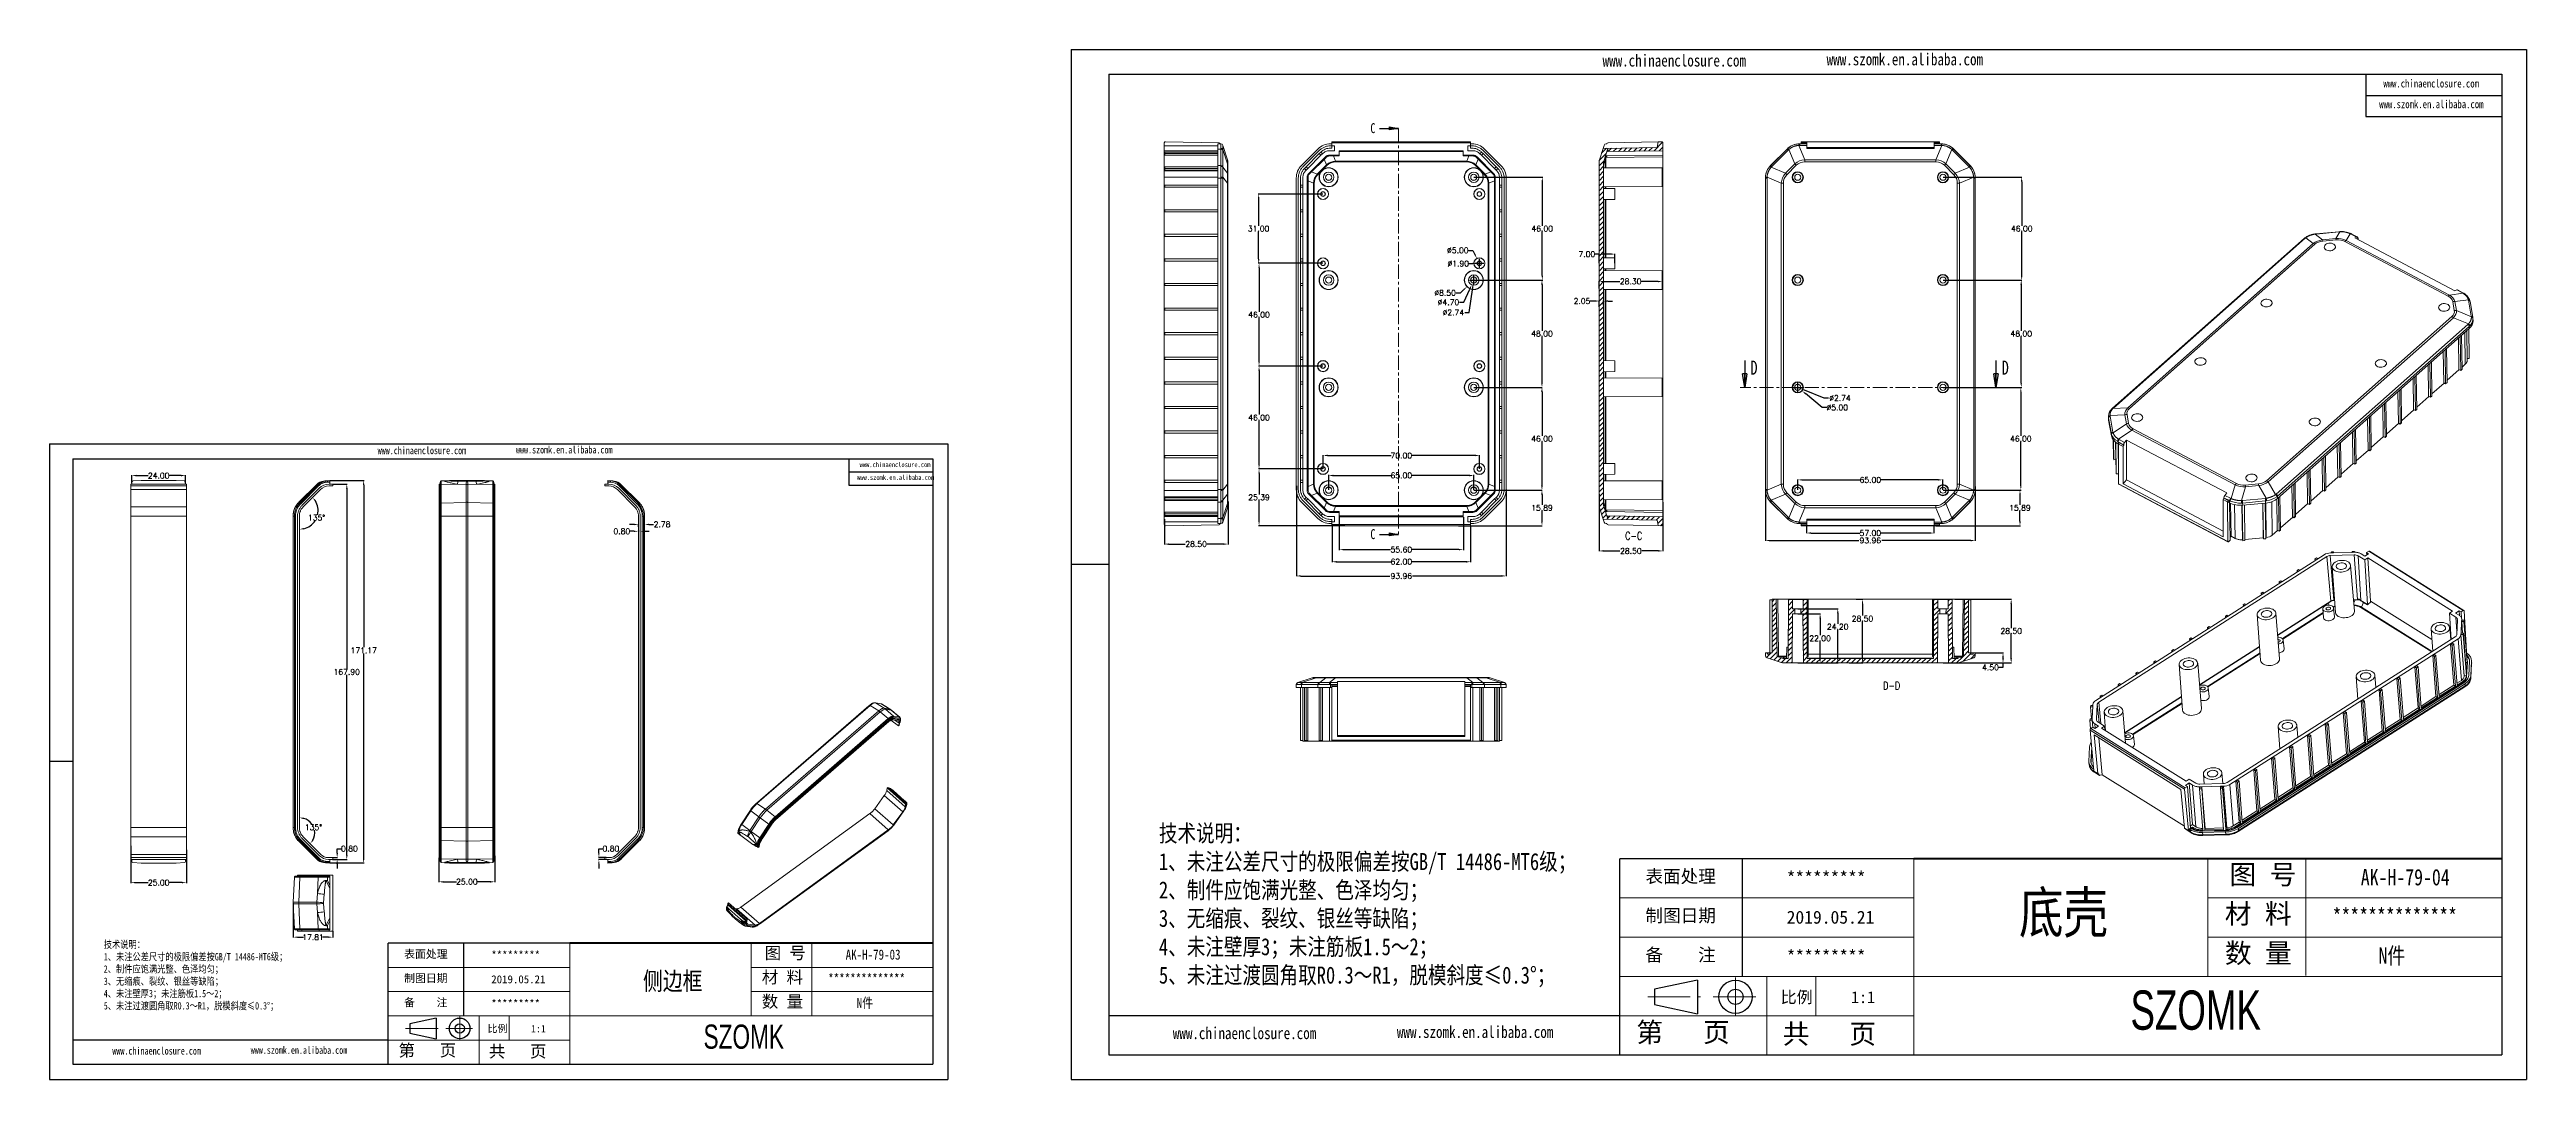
# Model space of a CAD drawing. Header units: inches. Extents: x 1153 to 4131, y 573 to 1071.
# Drawn here: x 3022 to 4131, y 573 to 1034 of the extents above; entities that cross this region are included whole.
import ezdxf

# ---------------------------------------------------------------- set-up
doc = ezdxf.new("R2010")
doc.units = ezdxf.units.IN
for name, pattern in [('CENTER', [10.16, 6.35, -1.27, 1.27, -1.27]), ('CENTER2', [28.575, 19.05, -3.175, 3.175, -3.175]), ('PHANTOM', [12.7, 6.35, -1.27, 1.27, -1.27, 1.27, -1.27])]:
    doc.linetypes.add(name, pattern=pattern)
doc.layers.add('文字', color=81, linetype='Continuous')
for name, color, linetype, lineweight in [('粗实线', 7, 'Continuous', 30), ('细实线', 3, 'Continuous', 9), ('细点划线', 2, 'CENTER2', 9)]:
    doc.layers.add(name, color=color, linetype=linetype, lineweight=lineweight)
doc.styles.add('SLDTEXTSTYLE0', font='TXT', dxfattribs={"width": 0.75})
doc.styles.add('SLDTEXTSTYLE3', font='TXT', dxfattribs={"width": 0.75, "bigfont": 'bigfont'})
doc.styles.get("Standard").update_dxf_attribs({"font": 'txt', "bigfont": 'gbcbig.shx'})
doc.styles.add('宋体', font='', dxfattribs={"width": 0.8, "height": 3.5})
doc.styles.add('长仿宋', font='', dxfattribs={"width": 0.7, "height": 4})
doc.styles.get('宋体').set_extended_font_data('SimSun')
doc.styles.get('长仿宋').set_extended_font_data('SimSun')
doc.dimstyles.new('2.5', dxfattribs={"dimtxt": 2.5, "dimasz": 2, "dimexe": 0.18, "dimexo": 0.0625, "dimgap": 0.09, "dimtad": 0, "dimtih": 1, "dimtoh": 1, "dimzin": 0, "dimdsep": 46, "dimtxsty": 'Standard', "dimcen": 2, "dimadec": 0, "dimazin": 0, "dimtfac": 1, "dimtofl": 0, "dimtmove": 0, "dimatfit": 3, "dimfxl": 1, "dimtolj": 1, "dimtzin": 0, "dimarcsym": 0})
pattern_1 = [(45, (25.572, 0), (-1.122532, 1.122532), [])]

msp = doc.modelspace()

# ---------------------------------------------------------------- texts
at = {"color": 7, "linetype": 'Continuous', "attachment_point": 1, "style": 'SLDTEXTSTYLE0'}
for s, insert, char_height in [('C', (3613.85, 1000.808), 4.445), ('D', (3783.979, 894.605), 6.35), ('D', (3896.492, 894.605), 6.35), ('C', (3613.85, 819.161), 4.445)]:
    msp.add_mtext(s, dxfattribs=dict(at, insert=insert, char_height=char_height))
at = {"color": 0, "linetype": 'Continuous', "lineweight": 0, "char_height": 3.5, "attachment_point": 2, "style": 'SLDTEXTSTYLE3'}
for s, insert in [('C-C', (3731.748, 817.908)), ('D-D', (3847.255, 750.894))]:
    msp.add_mtext(s, dxfattribs=dict(at, insert=insert))
at = {"attachment_point": 1}
for s, insert, char_height, width in [('{\\fSimHei|b0|i0|c134|p49;表面处理}', (3737.017, 666.714), 5.77279, 3280.96649), ('{\\fSimHei|b0|i0|c134|p49;*********}', (3800.245, 665.972), 5.77279, 3280.96649), ('{\\fSimHei|b0|i0|c134|p49;制图日期}', (3737.017, 649.16), 5.77279, 3280.96649), ('{\\fSimHei|b0|i0|c134|p49;2019.\\fSimHei|b0|i0|c0|p49;0\\fSimHei|b0|i0|c134|p49;5.21}', (3800.245, 648.418), 5.77279, 3280.96649), ('{\\fSimHei|b0|i0|c134|p49;备    注}', (3737.017, 631.607), 5.77279, 3280.96649), ('{\\fSimHei|b0|i0|c134|p49;表面处理}', (3181.194, 630.832), 3.56345, 2025.28795), ('{\\fSimHei|b0|i0|c134|p49;*********}', (3220.224, 630.373), 3.56345, 2025.28795), ('{\\fSimHei|b0|i0|c134|p49;*********}', (3800.245, 630.864), 5.77279, 3280.96649), ('{\\fSimHei|b0|i0|c134|p49;制图日期}', (3181.194, 619.996), 3.56345, 2025.28795), ('{\\fSimHei|b0|i0|c134|p49;2019.\\fSimHei|b0|i0|c0|p49;0\\fSimHei|b0|i0|c134|p49;5.21}', (3220.224, 619.538), 3.56345, 2025.28795), ('{\\fSimHei|b0|i0|c134|p49;备    注}', (3181.194, 609.16), 3.56345, 2025.28795), ('{\\fSimHei|b0|i0|c134|p49;*********}', (3220.224, 608.702), 3.56345, 2025.28795)]:
    msp.add_mtext(s, dxfattribs=dict(at, insert=insert, char_height=char_height, width=width))
at = {"layer": '文字', "color": 0, "attachment_point": 1, "style": '宋体'}
for s, insert, char_height, width in [('www.chinaenclosure.com', (3717.817, 1031.526), 5.36359, 94.23316), ('www.szomk.en.alibaba.com', (3818.14, 1032.057), 5.36359, 94.23316), ('www.chinaenclosure.com', (4067.427, 1020.355), 3.57573, 62.82211), ('www.szomk.en.alibaba.com', (4065.558, 1011.095), 3.57573, 62.82211), ('www.chinaenclosure.com', (3169.342, 856.024), 3.31086, 58.16862), ('www.szomk.en.alibaba.com', (3231.27, 856.352), 3.31086, 58.16862), ('www.szomk.en.alibaba.com', (3383.997, 843.412), 2.20724, 38.77908), ('www.chinaenclosure.com', (3385.151, 849.128), 2.20724, 38.77908), ('{\\H1.111x;技术说明：\\P1、未注公差尺寸的极限偏差按GB/T 14486-MT6级；\\P2、制件应饱满光整、色泽均匀；\\P3、无缩痕、裂纹、银丝等缺陷；\\P4、未注壁厚3；未注筋板1.5～2；\\P5、未注过渡圆角取R0.3～R1，脱模斜度≤0.3%%D；}', (3519.165, 686.947), 6.85686, 292.78813), ('{\\H1.111x;AK-H-79-04}', (4057.317, 667.11), 6.58259, 76.10213), (' 底壳', (3894.309, 656.805), 18.285, 233.76678), ('{\\H1.111x;**************}', (4044.655, 649.557), 6.58259, 76.10213), ('{\\H1.111x;技术说明：\\P1、未注公差尺寸的极限偏差按GB/T 14486-MT6级；\\P2、制件应饱满光整、色泽均匀；\\P3、无缩痕、裂纹、银丝等缺陷；\\P4、未注壁厚3；未注筋板1.5～2；\\P5、未注过渡圆角取R0.3～R1，脱模斜度≤0.3%%D；}', (3046.717, 634.985), 2.96284, 126.51339), ('{\\H1.111x;N件}', (4065.279, 632.003), 6.58259, 76.10213), ('侧边框', (3288.166, 621.055), 8.1267, 103.89635), ('{\\H1.111x;AK-H-79-03}', (3378.91, 631.076), 4.06333, 46.97662), ('{\\H1.111x;**************}', (3371.094, 620.241), 4.06333, 46.97662), ('{\\H1.111x;N件}', (3383.825, 609.405), 4.06333, 46.97662), ('www.szomk.en.alibaba.com', (3112.494, 587.721), 3.31086, 58.16862), ('www.chinaenclosure.com', (3525.4, 596.345), 5.36359, 94.23316), ('www.szomk.en.alibaba.com', (3625.722, 596.876), 5.36359, 94.23316), ('www.chinaenclosure.com', (3050.566, 587.394), 3.31086, 58.16862)]:
    msp.add_mtext(s, dxfattribs=dict(at, insert=insert, char_height=char_height, width=width))
at = {"layer": '粗实线', "attachment_point": 1, "style": '长仿宋'}
for insert, char_height, width in [((3954.193, 612.749), 17.55357, 196.84595), ((3315.253, 597.52), 10.83554, 121.50984)]:
    msp.add_mtext('{\\fSTXinwei|b0|i0|c134|p2;SZOMK}', dxfattribs=dict(at, insert=insert, char_height=char_height, width=width))
at = {"layer": '细实线', "color": 7, "attachment_point": 1}
for s, insert, char_height, width in [('{\\fSimSun|b0|i0|c134|p54;图 号}', (3998.524, 669.031), 8.77679, 43.88393), ('{\\fSimSun|b0|i0|c134|p54;材 料   }', (3996.443, 651.477), 8.77679, 43.88393), ('{\\fSimSun|b0|i0|c134|p54;图 号}', (3342.618, 632.262), 5.41777, 27.08885), ('{\\fSimSun|b0|i0|c134|p54;数 量}', (3996.486, 633.837), 8.77679, 39.65463), ('{\\fSimSun|b0|i0|c134|p54;材 料   }', (3341.334, 621.426), 5.41777, 27.08885), ('{\\fSimSun|b0|i0|c134|p54;数 量}', (3341.36, 610.537), 5.41777, 24.47817), ('{\\fSimSun|b0|i0|c134|p54;比例}', (3797.539, 612.387), 5.26607, 23.11642), ('{\\fSimSun|b0|i0|c134|p54;1:1}', (3829.081, 612.387), 5.26607, 23.11642), ('{\\fSimSun|b0|i0|c134|p54;第   页}', (3732.955, 598.464), 8.77679, 65.8259), ('{\\fSimSun|b0|i0|c134|p54;第   页}', (3178.687, 588.702), 5.41777, 40.63327), ('{\\fSimSun|b0|i0|c134|p54;比例}', (3218.553, 597.296), 3.25066, 14.26939), ('{\\fSimSun|b0|i0|c134|p54; 共   页}', (3215.424, 588.242), 5.41777, 40.63327), ('{\\fSimSun|b0|i0|c134|p54;1:1}', (3238.024, 597.296), 3.25066, 14.26939), ('{\\fSimSun|b0|i0|c134|p54; 共   页}', (3792.469, 597.719), 8.77679, 65.8259)]:
    msp.add_mtext(s, dxfattribs=dict(at, insert=insert, char_height=char_height, width=width))

# ---------------------------------------------------------------- blocks, each defined once
blk = doc.blocks.new('*D352')
at = {"color": 0, "lineweight": -2}
for p, q in [((3148, 840.9), (3163.3, 840.9)), ((3163.1, 838.9), (3163.1, 766.3)), ((3163.1, 671.8), (3163.1, 763.6)), ((3148, 669.8), (3163.3, 669.8))]:
    blk.add_line(p, q, dxfattribs=at)
at = {"color": 0}
for points in [[(3162.7, 838.9), (3163.4, 838.9), (3163.1, 840.9)], [(3162.7, 671.8), (3163.4, 671.8), (3163.1, 669.8)]]:
    blk.add_solid(points, dxfattribs=at)
at = {"layer": 'Defpoints', "color": 0}
for p in [(3148, 840.9), (3163.1, 840.9), (3148, 669.8)]:
    blk.add_point(p, dxfattribs=at)
at = {"color": 0, "insert": (3163.1, 764.9), "char_height": 2.5, "attachment_point": 5}
blk.add_mtext('\\A1;171.17', dxfattribs=at)
blk = doc.blocks.new('*D353')
at = {"color": 0, "lineweight": -2}
for p, q in [((3149.4, 672.2), (3151.4, 672.2)), ((3149.4, 671.4), (3151.4, 671.4)), ((3151.2, 674.2), (3151.2, 676.2)), ((3151.2, 676.2), (3153.2, 676.2)), ((3151.2, 669.4), (3151.2, 667.4))]:
    blk.add_line(p, q, dxfattribs=at)
at = {"color": 0}
for points in [[(3150.9, 674.2), (3151.6, 674.2), (3151.2, 672.2)], [(3150.9, 669.4), (3151.6, 669.4), (3151.2, 671.4)]]:
    blk.add_solid(points, dxfattribs=at)
at = {"layer": 'Defpoints', "color": 0}
for p in [(3149.3, 672.2), (3149.3, 671.4), (3151.2, 672.2)]:
    blk.add_point(p, dxfattribs=at)
at = {"color": 0, "insert": (3156.7, 676.2), "char_height": 2.5, "attachment_point": 5}
blk.add_mtext('\\A1;0.80', dxfattribs=at)
blk = doc.blocks.new('*D354')
at = {"color": 0, "lineweight": -2}
for p, q in [((3149.4, 839.3), (3155.7, 839.3)), ((3155.5, 837.3), (3155.5, 756.7)), ((3155.5, 673.4), (3155.5, 754)), ((3149.1, 671.4), (3155.7, 671.4))]:
    blk.add_line(p, q, dxfattribs=at)
at = {"color": 0}
for points in [[(3155.2, 837.3), (3155.9, 837.3), (3155.5, 839.3)], [(3155.2, 673.4), (3155.9, 673.4), (3155.5, 671.4)]]:
    blk.add_solid(points, dxfattribs=at)
at = {"layer": 'Defpoints', "color": 0}
for p in [(3149.3, 839.3), (3155.5, 839.3), (3149, 671.4)]:
    blk.add_point(p, dxfattribs=at)
at = {"color": 0, "insert": (3155.5, 755.3), "char_height": 2.5, "attachment_point": 5}
blk.add_mtext('\\A1;167.90', dxfattribs=at)
blk = doc.blocks.new('*D355')
at = {"color": 0, "lineweight": -2}
for start, end in [(35.3112, 73.2361), (331.7639, 10.7982)]:
    blk.add_arc((3134.3, 683.2), 6.86, start, end, dxfattribs=at)
at = {"color": 0}
for points in [[(3136.2, 689.4), (3136.3, 690.1), (3134.3, 690.1)], [(3140.6, 679.8), (3140.1, 680.2), (3139.1, 678.4)]]:
    blk.add_solid(points, dxfattribs=at)
at = {"layer": 'Defpoints', "color": 0}
for p in [(3134.3, 825), (3134.3, 685.7), (3136, 681.5), (3141.1, 683.2), (3143.9, 673.6)]:
    blk.add_point(p, dxfattribs=at)
at = {"color": 0, "insert": (3140.6, 685.8), "char_height": 2.5, "attachment_point": 5}
blk.add_mtext('\\A1;135°', dxfattribs=at)
blk = doc.blocks.new('*D356')
at = {"color": 0, "lineweight": -2}
for start, end in [(347.1424, 31.2714), (283.7286, 327.123)]:
    blk.add_arc((3134.3, 827.5), 8.37, start, end, dxfattribs=at)
at = {"color": 0}
for points in [[(3141.2, 831.6), (3141.7, 832), (3140.2, 833.4)], [(3136.3, 819), (3136.2, 819.7), (3134.3, 819.1)]]:
    blk.add_solid(points, dxfattribs=at)
at = {"layer": 'Defpoints', "color": 0}
for p in [(3143.7, 836.9), (3134.3, 825), (3136, 829.2), (3140.2, 821.5), (3134.3, 685.7)]:
    blk.add_point(p, dxfattribs=at)
at = {"color": 0, "insert": (3142, 824.3), "char_height": 2.5, "attachment_point": 5}
blk.add_mtext('\\A1;135°', dxfattribs=at)
blk = doc.blocks.new('*D357')
at = {"color": 0, "lineweight": -2}
for p, q in [((3131.5, 651.8), (3131.5, 636.4)), ((3133.5, 636.6), (3136.1, 636.6)), ((3147.3, 636.6), (3144.7, 636.6)), ((3149.3, 639.3), (3149.3, 636.4))]:
    blk.add_line(p, q, dxfattribs=at)
at = {"color": 0}
for points in [[(3133.5, 636.9), (3133.5, 636.3), (3131.5, 636.6)], [(3147.3, 636.9), (3147.3, 636.3), (3149.3, 636.6)]]:
    blk.add_solid(points, dxfattribs=at)
at = {"layer": 'Defpoints', "color": 0}
for p in [(3131.5, 651.9), (3149.3, 639.4), (3149.3, 636.6)]:
    blk.add_point(p, dxfattribs=at)
at = {"color": 0, "insert": (3140.4, 636.6), "char_height": 2.5, "attachment_point": 5}
blk.add_mtext('\\A1;17.81', dxfattribs=at)
blk = doc.blocks.new('*D358')
at = {"color": 0, "lineweight": -2}
for p, q in [((3196.8, 672.1), (3196.8, 661.2)), ((3221.8, 673), (3221.8, 661.2)), ((3198.8, 661.4), (3204.7, 661.4)), ((3219.8, 661.4), (3214, 661.4))]:
    blk.add_line(p, q, dxfattribs=at)
at = {"color": 0}
for points in [[(3198.8, 661.7), (3198.8, 661), (3196.8, 661.4)], [(3219.8, 661.7), (3219.8, 661), (3221.8, 661.4)]]:
    blk.add_solid(points, dxfattribs=at)
at = {"layer": 'Defpoints', "color": 0}
for p in [(3196.8, 672.2), (3221.8, 673), (3221.8, 661.4)]:
    blk.add_point(p, dxfattribs=at)
at = {"color": 0, "insert": (3209.3, 661.4), "char_height": 2.5, "attachment_point": 5}
blk.add_mtext('\\A1;25.00', dxfattribs=at)
blk = doc.blocks.new('*D359')
at = {"color": 0, "lineweight": -2}
for p, q in [((3271.6, 672.2), (3268.2, 672.2)), ((3272, 671.4), (3268.2, 671.4)), ((3268.4, 674.2), (3268.4, 676.2)), ((3268.4, 676.2), (3270.4, 676.2)), ((3268.4, 669.4), (3268.4, 667.4))]:
    blk.add_line(p, q, dxfattribs=at)
at = {"color": 0}
for points in [[(3268.1, 674.2), (3268.7, 674.2), (3268.4, 672.2)], [(3268.1, 669.4), (3268.7, 669.4), (3268.4, 671.4)]]:
    blk.add_solid(points, dxfattribs=at)
at = {"layer": 'Defpoints', "color": 0}
for p in [(3268.4, 672.2), (3271.7, 672.2), (3272.1, 671.4)]:
    blk.add_point(p, dxfattribs=at)
at = {"color": 0, "insert": (3273.8, 676.2), "char_height": 2.5, "attachment_point": 5}
blk.add_mtext('\\A1;0.80', dxfattribs=at)
blk = doc.blocks.new('*D360')
at = {"color": 0, "lineweight": -2}
for p, q in [((3284.1, 821.3), (3282.1, 821.3)), ((3286.1, 820.2), (3286.1, 821.4)), ((3288.9, 820.2), (3288.9, 821.4)), ((3290.9, 821.3), (3292.9, 821.3))]:
    blk.add_line(p, q, dxfattribs=at)
at = {"color": 0}
for points in [[(3284.1, 821.6), (3284.1, 820.9), (3286.1, 821.3)], [(3290.9, 821.6), (3290.9, 820.9), (3288.9, 821.3)]]:
    blk.add_solid(points, dxfattribs=at)
at = {"layer": 'Defpoints', "color": 0}
for p in [(3288.9, 821.3), (3286.1, 820.1), (3288.9, 820.1)]:
    blk.add_point(p, dxfattribs=at)
at = {"color": 0, "insert": (3296.7, 821.3), "char_height": 2.5, "attachment_point": 5}
blk.add_mtext('\\A1;2.78', dxfattribs=at)
blk = doc.blocks.new('*D361')
at = {"color": 0, "lineweight": -2}
for p, q in [((3284.1, 818.2), (3282.1, 818.2)), ((3286.1, 818.2), (3286.1, 818.4)), ((3286.9, 818.2), (3286.9, 818.4)), ((3288.9, 818.2), (3290.9, 818.2))]:
    blk.add_line(p, q, dxfattribs=at)
at = {"color": 0}
for points in [[(3284.1, 818.5), (3284.1, 817.9), (3286.1, 818.2)], [(3288.9, 818.5), (3288.9, 817.9), (3286.9, 818.2)]]:
    blk.add_solid(points, dxfattribs=at)
at = {"layer": 'Defpoints', "color": 0}
for p in [(3286.1, 818.2), (3286.1, 818.2), (3286.9, 818.2)]:
    blk.add_point(p, dxfattribs=at)
at = {"color": 0, "insert": (3278.7, 818.2), "char_height": 2.5, "attachment_point": 5}
blk.add_mtext('\\A1;0.80', dxfattribs=at)
blk = doc.blocks.new('*D362')
at = {"color": 0, "lineweight": -2}
for p, q in [((3058.8, 677.5), (3058.8, 660.8)), ((3083.8, 675.7), (3083.8, 660.8)), ((3060.8, 661), (3066.6, 661)), ((3081.8, 661), (3076, 661))]:
    blk.add_line(p, q, dxfattribs=at)
at = {"color": 0}
for points in [[(3060.8, 661.3), (3060.8, 660.7), (3058.8, 661)], [(3081.8, 661.3), (3081.8, 660.7), (3083.8, 661)]]:
    blk.add_solid(points, dxfattribs=at)
at = {"layer": 'Defpoints', "color": 0}
for p in [(3058.8, 677.5), (3083.8, 675.8), (3083.8, 661)]:
    blk.add_point(p, dxfattribs=at)
at = {"color": 0, "insert": (3071.3, 661), "char_height": 2.5, "attachment_point": 5}
blk.add_mtext('\\A1;25.00', dxfattribs=at)
blk = doc.blocks.new('*D363')
at = {"color": 0, "lineweight": -2}
for p, q in [((3059.3, 839.8), (3059.3, 843.3)), ((3061.3, 843.1), (3066.6, 843.1)), ((3081.3, 843.1), (3076, 843.1)), ((3083.3, 839.8), (3083.3, 843.3))]:
    blk.add_line(p, q, dxfattribs=at)
at = {"color": 0}
for points in [[(3061.3, 843.5), (3061.3, 842.8), (3059.3, 843.1)], [(3081.3, 843.5), (3081.3, 842.8), (3083.3, 843.1)]]:
    blk.add_solid(points, dxfattribs=at)
at = {"layer": 'Defpoints', "color": 0}
for p in [(3083.3, 843.1), (3059.3, 839.7), (3083.3, 839.7)]:
    blk.add_point(p, dxfattribs=at)
at = {"color": 0, "insert": (3071.3, 843.1), "char_height": 2.5, "attachment_point": 5}
blk.add_mtext('\\A1;24.00', dxfattribs=at)
blk = doc.blocks.new('_CLOSED')
at = {"color": 0, "linetype": 'ByBlock', "lineweight": -2}
for p, q in [((-1, 0.166667), (0, 0)), ((-1, 0.166667), (-1, -0.166667)), ((0, 0), (-1, -0.166667)), ((0, 0), (-1, 0))]:
    blk.add_line(p, q, dxfattribs=at)
blk = doc.blocks.new('*D364')
at = {"color": 0, "lineweight": -2}
for p, q in [((3521.6, 823.6), (3521.6, 812.3)), ((3550.1, 831.6), (3550.1, 812.3)), ((3523.6, 812.5), (3530.9, 812.5)), ((3548.1, 812.5), (3540.7, 812.5))]:
    blk.add_line(p, q, dxfattribs=at)
at = {"color": 0}
for points in [[(3523.6, 812.8), (3523.6, 812.1), (3521.6, 812.5)], [(3548.1, 812.8), (3548.1, 812.1), (3550.1, 812.5)]]:
    blk.add_solid(points, dxfattribs=at)
at = {"layer": 'Defpoints', "color": 0}
for p in [(3521.6, 823.6), (3550.1, 831.7), (3521.6, 812.5)]:
    blk.add_point(p, dxfattribs=at)
at = {"color": 0, "insert": (3535.8, 812.5), "char_height": 2.5, "attachment_point": 5}
blk.add_mtext('\\A1;28.50', dxfattribs=at)
blk = doc.blocks.new('*D365')
at = {"color": 0, "lineweight": -2}
for p, q in [((3580.7, 838.6), (3580.7, 798.1)), ((3674.6, 836.9), (3674.6, 798.1)), ((3582.7, 798.2), (3622.6, 798.2)), ((3672.6, 798.2), (3632.7, 798.2))]:
    blk.add_line(p, q, dxfattribs=at)
at = {"color": 0}
for points in [[(3582.7, 798.6), (3582.7, 797.9), (3580.7, 798.2)], [(3672.6, 798.6), (3672.6, 797.9), (3674.6, 798.2)]]:
    blk.add_solid(points, dxfattribs=at)
at = {"layer": 'Defpoints', "color": 0}
for p in [(3580.7, 838.7), (3674.6, 836.9), (3674.6, 798.2)]:
    blk.add_point(p, dxfattribs=at)
at = {"color": 0, "insert": (3627.7, 798.2), "char_height": 2.5, "attachment_point": 5}
blk.add_mtext('\\A1;93.96', dxfattribs=at)
blk = doc.blocks.new('*D366')
at = {"color": 0, "lineweight": -2}
for p, q in [((3596.7, 820.7), (3596.7, 804.4)), ((3658.7, 820.7), (3658.7, 804.4)), ((3598.7, 804.6), (3623, 804.6)), ((3656.7, 804.6), (3632.3, 804.6))]:
    blk.add_line(p, q, dxfattribs=at)
at = {"color": 0}
for points in [[(3598.7, 804.9), (3598.7, 804.2), (3596.7, 804.6)], [(3656.7, 804.9), (3656.7, 804.2), (3658.7, 804.6)]]:
    blk.add_solid(points, dxfattribs=at)
at = {"layer": 'Defpoints', "color": 0}
for p in [(3596.7, 820.7), (3658.7, 820.7), (3658.7, 804.6)]:
    blk.add_point(p, dxfattribs=at)
at = {"color": 0, "insert": (3627.7, 804.6), "char_height": 2.5, "attachment_point": 5}
blk.add_mtext('\\A1;62.00', dxfattribs=at)
blk = doc.blocks.new('*D367')
at = {"color": 0, "lineweight": -2}
for p, q in [((3599.9, 824.6), (3599.9, 809.8)), ((3655.5, 824.6), (3655.5, 809.8)), ((3601.9, 810), (3622.8, 810)), ((3653.5, 810), (3632.5, 810))]:
    blk.add_line(p, q, dxfattribs=at)
at = {"color": 0}
for points in [[(3601.9, 810.3), (3601.9, 809.7), (3599.9, 810)], [(3653.5, 810.3), (3653.5, 809.7), (3655.5, 810)]]:
    blk.add_solid(points, dxfattribs=at)
at = {"layer": 'Defpoints', "color": 0}
for p in [(3599.9, 824.7), (3655.5, 824.7), (3655.5, 810)]:
    blk.add_point(p, dxfattribs=at)
at = {"color": 0, "insert": (3627.7, 810), "char_height": 2.5, "attachment_point": 5}
blk.add_mtext('\\A1;55.60', dxfattribs=at)
blk = doc.blocks.new('*D368')
at = {"color": 0, "lineweight": -2}
for p, q in [((3595.2, 836.7), (3595.2, 843.4)), ((3597.2, 843.2), (3623, 843.2)), ((3658.2, 843.2), (3632.3, 843.2)), ((3660.2, 836.7), (3660.2, 843.4))]:
    blk.add_line(p, q, dxfattribs=at)
at = {"color": 0}
for points in [[(3597.2, 843.5), (3597.2, 842.8), (3595.2, 843.2)], [(3658.2, 843.5), (3658.2, 842.8), (3660.2, 843.2)]]:
    blk.add_solid(points, dxfattribs=at)
at = {"layer": 'Defpoints', "color": 0}
for p in [(3660.2, 843.2), (3595.2, 836.6), (3660.2, 836.6)]:
    blk.add_point(p, dxfattribs=at)
at = {"color": 0, "insert": (3627.7, 843.2), "char_height": 2.5, "attachment_point": 5}
blk.add_mtext('\\A1;65.00', dxfattribs=at)
blk = doc.blocks.new('*D369')
at = {"color": 0, "lineweight": -2}
for p, q in [((3592.7, 846.2), (3592.7, 852.3)), ((3594.7, 852.1), (3623.2, 852.1)), ((3660.7, 852.1), (3632.1, 852.1)), ((3662.7, 846.2), (3662.7, 852.3))]:
    blk.add_line(p, q, dxfattribs=at)
at = {"color": 0}
for points in [[(3594.7, 852.5), (3594.7, 851.8), (3592.7, 852.1)], [(3660.7, 852.5), (3660.7, 851.8), (3662.7, 852.1)]]:
    blk.add_solid(points, dxfattribs=at)
at = {"layer": 'Defpoints', "color": 0}
for p in [(3592.7, 846.1), (3662.7, 852.1), (3662.7, 846.1)]:
    blk.add_point(p, dxfattribs=at)
at = {"color": 0, "insert": (3627.7, 852.1), "char_height": 2.5, "attachment_point": 5}
blk.add_mtext('\\A1;70.00', dxfattribs=at)
blk = doc.blocks.new('*D370')
at = {"color": 0, "lineweight": -2}
for p, q in [((3660.2, 836.6), (3690.8, 836.6)), ((3690.7, 834.6), (3690.7, 830)), ((3653.3, 820.7), (3690.8, 820.7)), ((3690.7, 822.7), (3690.7, 827.3))]:
    blk.add_line(p, q, dxfattribs=at)
at = {"color": 0}
for points in [[(3690.3, 834.6), (3691, 834.6), (3690.7, 836.6)], [(3690.3, 822.7), (3691, 822.7), (3690.7, 820.7)]]:
    blk.add_solid(points, dxfattribs=at)
at = {"layer": 'Defpoints', "color": 0}
for p in [(3660.2, 836.6), (3690.7, 836.6), (3653.3, 820.7)]:
    blk.add_point(p, dxfattribs=at)
at = {"color": 0, "insert": (3690.7, 828.7), "char_height": 2.5, "attachment_point": 5}
blk.add_mtext('\\A1;15.89', dxfattribs=at)
blk = doc.blocks.new('*D371')
at = {"color": 0, "lineweight": -2}
for p, q in [((3660.2, 882.6), (3690.8, 882.6)), ((3690.7, 880.6), (3690.7, 860.9)), ((3690.7, 838.6), (3690.7, 858.3)), ((3660.2, 836.6), (3690.8, 836.6))]:
    blk.add_line(p, q, dxfattribs=at)
at = {"color": 0}
for points in [[(3690.3, 880.6), (3691, 880.6), (3690.7, 882.6)], [(3690.3, 838.6), (3691, 838.6), (3690.7, 836.6)]]:
    blk.add_solid(points, dxfattribs=at)
at = {"layer": 'Defpoints', "color": 0}
for p in [(3660.2, 882.6), (3690.7, 882.6), (3660.2, 836.6)]:
    blk.add_point(p, dxfattribs=at)
at = {"color": 0, "insert": (3690.7, 859.6), "char_height": 2.5, "attachment_point": 5}
blk.add_mtext('\\A1;46.00', dxfattribs=at)
blk = doc.blocks.new('*D372')
at = {"color": 0, "lineweight": -2}
for p, q in [((3660.2, 930.6), (3690.8, 930.6)), ((3690.7, 928.6), (3690.7, 907.9)), ((3690.7, 884.6), (3690.7, 905.3)), ((3660.2, 882.6), (3690.8, 882.6))]:
    blk.add_line(p, q, dxfattribs=at)
at = {"color": 0}
for points in [[(3690.3, 928.6), (3691, 928.6), (3690.7, 930.6)], [(3690.3, 884.6), (3691, 884.6), (3690.7, 882.6)]]:
    blk.add_solid(points, dxfattribs=at)
at = {"layer": 'Defpoints', "color": 0}
for p in [(3660.2, 930.6), (3690.7, 930.6), (3660.2, 882.6)]:
    blk.add_point(p, dxfattribs=at)
at = {"color": 0, "insert": (3690.7, 906.6), "char_height": 2.5, "attachment_point": 5}
blk.add_mtext('\\A1;48.00', dxfattribs=at)
blk = doc.blocks.new('*D373')
at = {"color": 0, "lineweight": -2}
for p, q in [((3660.2, 976.6), (3691, 976.6)), ((3690.8, 974.6), (3690.8, 954.9)), ((3690.8, 932.6), (3690.8, 952.3)), ((3660.2, 930.6), (3691, 930.6))]:
    blk.add_line(p, q, dxfattribs=at)
at = {"color": 0}
for points in [[(3690.5, 974.6), (3691.2, 974.6), (3690.8, 976.6)], [(3690.5, 932.6), (3691.2, 932.6), (3690.8, 930.6)]]:
    blk.add_solid(points, dxfattribs=at)
at = {"layer": 'Defpoints', "color": 0}
for p in [(3660.2, 976.6), (3690.8, 976.6), (3660.2, 930.6)]:
    blk.add_point(p, dxfattribs=at)
at = {"color": 0, "insert": (3690.8, 953.6), "char_height": 2.5, "attachment_point": 5}
blk.add_mtext('\\A1;46.00', dxfattribs=at)
blk = doc.blocks.new('*D374')
at = {"color": 0, "lineweight": -2}
for p, q in [((3660.2, 928.6), (3660.2, 932.6)), ((3652.2, 924.9), (3654.2, 924.9)), ((3654.2, 924.9), (3655.6, 926.3)), ((3658.2, 930.6), (3662.2, 930.6))]:
    blk.add_line(p, q, dxfattribs=at)
at = {"color": 0}
blk.add_solid([(3655.4, 926.5), (3655.9, 926.1), (3657.1, 927.7)], dxfattribs=at)
at = {"layer": 'Defpoints', "color": 0}
for p in [(3663.2, 933.5), (3657.1, 927.7)]:
    blk.add_point(p, dxfattribs=at)
at = {"color": 0, "insert": (3647.3, 924.9), "char_height": 2.5, "attachment_point": 5}
blk.add_mtext('\\A1;∅8.50', dxfattribs=at)
blk = doc.blocks.new('*D375')
at = {"color": 0, "lineweight": -2}
for p, q in [((3660.2, 928.6), (3660.2, 932.6)), ((3653.7, 920.7), (3655.7, 920.7)), ((3655.7, 920.7), (3658.4, 926.6)), ((3658.2, 930.6), (3662.2, 930.6))]:
    blk.add_line(p, q, dxfattribs=at)
at = {"color": 0}
blk.add_solid([(3658.1, 926.8), (3658.7, 926.5), (3659.2, 928.5)], dxfattribs=at)
at = {"layer": 'Defpoints', "color": 0}
for p in [(3661.1, 932.7), (3659.2, 928.5)]:
    blk.add_point(p, dxfattribs=at)
at = {"color": 0, "insert": (3648.8, 920.7), "char_height": 2.5, "attachment_point": 5}
blk.add_mtext('\\A1;∅4.70', dxfattribs=at)
blk = doc.blocks.new('*D376')
at = {"color": 0, "lineweight": -2}
for p, q in [((3660.2, 928.6), (3660.2, 932.6)), ((3658.1, 916.1), (3659.7, 927.3)), ((3658.2, 930.6), (3662.2, 930.6)), ((3656.1, 916.1), (3658.1, 916.1))]:
    blk.add_line(p, q, dxfattribs=at)
at = {"color": 0}
blk.add_solid([(3659.3, 927.3), (3660, 927.2), (3660, 929.2)], dxfattribs=at)
at = {"layer": 'Defpoints', "color": 0}
for p in [(3660.3, 932), (3660, 929.2)]:
    blk.add_point(p, dxfattribs=at)
at = {"color": 0, "insert": (3651, 916.1), "char_height": 2.5, "attachment_point": 5}
blk.add_mtext('\\A1;∅2.74', dxfattribs=at)
blk = doc.blocks.new('*D378')
at = {"color": 0, "lineweight": -2}
for p, q in [((3657.7, 943.9), (3659.7, 943.9)), ((3659.7, 943.9), (3660.6, 942.1)), ((3660.7, 938.1), (3664.7, 938.1)), ((3662.7, 936.1), (3662.7, 940.1))]:
    blk.add_line(p, q, dxfattribs=at)
at = {"color": 0}
blk.add_solid([(3660.9, 942.3), (3660.3, 942), (3661.5, 940.3)], dxfattribs=at)
at = {"layer": 'Defpoints', "color": 0}
for p in [(3661.5, 940.3), (3663.8, 935.9)]:
    blk.add_point(p, dxfattribs=at)
at = {"color": 0, "insert": (3653, 943.9), "char_height": 2.5, "attachment_point": 5}
blk.add_mtext('\\A1;∅5.00', dxfattribs=at)
blk = doc.blocks.new('*D379')
at = {"color": 0, "lineweight": -2}
for p, q in [((3657.7, 938), (3659.7, 938)), ((3660.7, 938.1), (3664.7, 938.1)), ((3662.7, 936.1), (3662.7, 940.1))]:
    blk.add_line(p, q, dxfattribs=at)
at = {"color": 0}
blk.add_solid([(3659.7, 938.4), (3659.7, 937.7), (3661.7, 938.1)], dxfattribs=at)
at = {"layer": 'Defpoints', "color": 0}
for p in [(3661.7, 938.1), (3663.6, 938.1)]:
    blk.add_point(p, dxfattribs=at)
at = {"color": 0, "insert": (3653.2, 938), "char_height": 2.5, "attachment_point": 5}
blk.add_mtext('\\A1;∅1.90', dxfattribs=at)
blk = doc.blocks.new('*D380')
at = {"color": 0, "lineweight": -2}
for p, q in [((3592.6, 846.1), (3563.8, 846.1)), ((3564, 844.1), (3564, 834.7)), ((3564, 822.7), (3564, 832.1)), ((3602.4, 820.7), (3563.8, 820.7))]:
    blk.add_line(p, q, dxfattribs=at)
at = {"color": 0}
for points in [[(3563.7, 844.1), (3564.3, 844.1), (3564, 846.1)], [(3563.7, 822.7), (3564.3, 822.7), (3564, 820.7)]]:
    blk.add_solid(points, dxfattribs=at)
at = {"layer": 'Defpoints', "color": 0}
for p in [(3564, 846.1), (3592.7, 846.1), (3602.4, 820.7)]:
    blk.add_point(p, dxfattribs=at)
at = {"color": 0, "insert": (3564, 833.4), "char_height": 2.5, "attachment_point": 5}
blk.add_mtext('\\A1;25.39', dxfattribs=at)
blk = doc.blocks.new('*D381')
at = {"color": 0, "lineweight": -2}
for p, q in [((3592.6, 892.1), (3563.8, 892.1)), ((3564, 890.1), (3564, 870.4)), ((3564, 848.1), (3564, 867.8)), ((3592.6, 846.1), (3563.8, 846.1))]:
    blk.add_line(p, q, dxfattribs=at)
at = {"color": 0}
for points in [[(3563.7, 890.1), (3564.3, 890.1), (3564, 892.1)], [(3563.7, 848.1), (3564.3, 848.1), (3564, 846.1)]]:
    blk.add_solid(points, dxfattribs=at)
at = {"layer": 'Defpoints', "color": 0}
for p in [(3564, 892.1), (3592.7, 892.1), (3592.7, 846.1)]:
    blk.add_point(p, dxfattribs=at)
at = {"color": 0, "insert": (3564, 869.1), "char_height": 2.5, "attachment_point": 5}
blk.add_mtext('\\A1;46.00', dxfattribs=at)
blk = doc.blocks.new('*D382')
at = {"color": 0, "lineweight": -2}
for p, q in [((3592.6, 938.1), (3563.8, 938.1)), ((3564, 936.1), (3564, 916.4)), ((3564, 894.1), (3564, 913.8)), ((3592.6, 892.1), (3563.8, 892.1))]:
    blk.add_line(p, q, dxfattribs=at)
at = {"color": 0}
for points in [[(3563.7, 936.1), (3564.3, 936.1), (3564, 938.1)], [(3563.7, 894.1), (3564.3, 894.1), (3564, 892.1)]]:
    blk.add_solid(points, dxfattribs=at)
at = {"layer": 'Defpoints', "color": 0}
for p in [(3564, 938.1), (3592.7, 938.1), (3592.7, 892.1)]:
    blk.add_point(p, dxfattribs=at)
at = {"color": 0, "insert": (3564, 915.1), "char_height": 2.5, "attachment_point": 5}
blk.add_mtext('\\A1;46.00', dxfattribs=at)
blk = doc.blocks.new('*D383')
at = {"color": 0, "lineweight": -2}
for p, q in [((3592.6, 969.1), (3563.6, 969.1)), ((3563.8, 967.1), (3563.8, 954.9)), ((3563.8, 940.1), (3563.8, 952.3)), ((3592.6, 938.1), (3563.6, 938.1))]:
    blk.add_line(p, q, dxfattribs=at)
at = {"color": 0}
for points in [[(3563.5, 967.1), (3564.2, 967.1), (3563.8, 969.1)], [(3563.5, 940.1), (3564.2, 940.1), (3563.8, 938.1)]]:
    blk.add_solid(points, dxfattribs=at)
at = {"layer": 'Defpoints', "color": 0}
for p in [(3563.8, 969.1), (3592.7, 969.1), (3592.7, 938.1)]:
    blk.add_point(p, dxfattribs=at)
at = {"color": 0, "insert": (3563.8, 953.6), "char_height": 2.5, "attachment_point": 5}
blk.add_mtext('\\A1;31.00', dxfattribs=at)
blk = doc.blocks.new('*D384')
at = {"color": 0, "lineweight": -2}
for p, q in [((3714.3, 921.2), (3712.3, 921.2)), ((3716.3, 918.6), (3716.3, 921.4)), ((3718.3, 919.4), (3718.3, 921.4)), ((3720.3, 921.2), (3722.3, 921.2))]:
    blk.add_line(p, q, dxfattribs=at)
at = {"color": 0}
for points in [[(3714.3, 921.6), (3714.3, 920.9), (3716.3, 921.2)], [(3720.3, 921.6), (3720.3, 920.9), (3718.3, 921.2)]]:
    blk.add_solid(points, dxfattribs=at)
at = {"layer": 'Defpoints', "color": 0}
for p in [(3716.3, 921.2), (3716.3, 918.5), (3718.3, 919.4)]:
    blk.add_point(p, dxfattribs=at)
at = {"color": 0, "insert": (3708.6, 921.2), "char_height": 2.5, "attachment_point": 5}
blk.add_mtext('\\A1;2.05', dxfattribs=at)
blk = doc.blocks.new('*D385')
at = {"color": 0, "lineweight": -2}
for p, q in [((3716.3, 926.9), (3716.3, 930.1)), ((3718.3, 930), (3725.5, 930)), ((3742.6, 930), (3735.3, 930)), ((3744.6, 928.6), (3744.6, 930.1))]:
    blk.add_line(p, q, dxfattribs=at)
at = {"color": 0}
for points in [[(3718.3, 930.3), (3718.3, 929.6), (3716.3, 930)], [(3742.6, 930.3), (3742.6, 929.6), (3744.6, 930)]]:
    blk.add_solid(points, dxfattribs=at)
at = {"layer": 'Defpoints', "color": 0}
for p in [(3716.3, 930), (3716.3, 926.9), (3744.6, 928.5)]:
    blk.add_point(p, dxfattribs=at)
at = {"color": 0, "insert": (3730.4, 930), "char_height": 2.5, "attachment_point": 5}
blk.add_mtext('\\A1;28.30', dxfattribs=at)
blk = doc.blocks.new('*D386')
at = {"color": 0, "lineweight": -2}
for p, q in [((3716.3, 942.2), (3714.3, 942.2)), ((3716.3, 938.2), (3716.3, 942.4)), ((3721.3, 942.2), (3718.3, 942.2)), ((3723.3, 938.2), (3723.3, 942.4))]:
    blk.add_line(p, q, dxfattribs=at)
at = {"color": 0}
for points in [[(3718.3, 942.6), (3718.3, 941.9), (3716.3, 942.2)], [(3721.3, 942.6), (3721.3, 941.9), (3723.3, 942.2)]]:
    blk.add_solid(points, dxfattribs=at)
at = {"layer": 'Defpoints', "color": 0}
for p in [(3716.3, 942.2), (3716.3, 938.1), (3723.3, 938.1)]:
    blk.add_point(p, dxfattribs=at)
at = {"color": 0, "insert": (3710.8, 942.2), "char_height": 2.5, "attachment_point": 5}
blk.add_mtext('\\A1;7.00', dxfattribs=at)
blk = doc.blocks.new('*D387')
at = {"color": 0, "lineweight": -2}
for p, q in [((3716.3, 834.8), (3716.3, 809.3)), ((3744.8, 831.2), (3744.8, 809.3)), ((3718.3, 809.4), (3725.6, 809.4)), ((3742.8, 809.4), (3735.4, 809.4))]:
    blk.add_line(p, q, dxfattribs=at)
at = {"color": 0}
for points in [[(3718.3, 809.8), (3718.3, 809.1), (3716.3, 809.4)], [(3742.8, 809.8), (3742.8, 809.1), (3744.8, 809.4)]]:
    blk.add_solid(points, dxfattribs=at)
at = {"layer": 'Defpoints', "color": 0}
for p in [(3716.3, 834.9), (3744.8, 831.2), (3744.8, 809.4)]:
    blk.add_point(p, dxfattribs=at)
at = {"color": 0, "insert": (3730.5, 809.4), "char_height": 2.5, "attachment_point": 5}
blk.add_mtext('\\A1;28.50', dxfattribs=at)
blk = doc.blocks.new('*D388')
at = {"color": 0, "lineweight": -2}
for p, q in [((3790.7, 837.1), (3790.7, 813.9)), ((3884.7, 838.3), (3884.7, 813.9)), ((3792.7, 814.1), (3832.6, 814.1)), ((3882.7, 814.1), (3842.8, 814.1))]:
    blk.add_line(p, q, dxfattribs=at)
at = {"color": 0}
for points in [[(3792.7, 814.4), (3792.7, 813.7), (3790.7, 814.1)], [(3882.7, 814.4), (3882.7, 813.7), (3884.7, 814.1)]]:
    blk.add_solid(points, dxfattribs=at)
at = {"layer": 'Defpoints', "color": 0}
for p in [(3790.7, 837.2), (3884.7, 838.4), (3884.7, 814.1)]:
    blk.add_point(p, dxfattribs=at)
at = {"color": 0, "insert": (3837.7, 814.1), "char_height": 2.5, "attachment_point": 5}
blk.add_mtext('\\A1;93.96', dxfattribs=at)
blk = doc.blocks.new('*D389')
at = {"color": 0, "lineweight": -2}
for p, q in [((3809.2, 820.7), (3809.2, 817.3)), ((3811.2, 817.4), (3833, 817.4)), ((3864.2, 817.4), (3842.4, 817.4)), ((3866.2, 820.7), (3866.2, 817.3))]:
    blk.add_line(p, q, dxfattribs=at)
at = {"color": 0}
for points in [[(3811.2, 817.8), (3811.2, 817.1), (3809.2, 817.4)], [(3864.2, 817.8), (3864.2, 817.1), (3866.2, 817.4)]]:
    blk.add_solid(points, dxfattribs=at)
at = {"layer": 'Defpoints', "color": 0}
for p in [(3809.2, 820.7), (3866.2, 820.7), (3866.2, 817.4)]:
    blk.add_point(p, dxfattribs=at)
at = {"color": 0, "insert": (3837.7, 817.4), "char_height": 2.5, "attachment_point": 5}
blk.add_mtext('\\A1;57.00', dxfattribs=at)
blk = doc.blocks.new('*D390')
at = {"color": 0, "lineweight": -2}
for p, q in [((3805.2, 836.7), (3805.2, 841.4)), ((3807.2, 841.2), (3833, 841.2)), ((3868.2, 841.2), (3842.4, 841.2)), ((3870.2, 836.7), (3870.2, 841.4))]:
    blk.add_line(p, q, dxfattribs=at)
at = {"color": 0}
for points in [[(3807.2, 841.5), (3807.2, 840.9), (3805.2, 841.2)], [(3868.2, 841.5), (3868.2, 840.9), (3870.2, 841.2)]]:
    blk.add_solid(points, dxfattribs=at)
at = {"layer": 'Defpoints', "color": 0}
for p in [(3805.2, 841.2), (3805.2, 836.6), (3870.2, 836.6)]:
    blk.add_point(p, dxfattribs=at)
at = {"color": 0, "insert": (3837.7, 841.2), "char_height": 2.5, "attachment_point": 5}
blk.add_mtext('\\A1;65.00', dxfattribs=at)
blk = doc.blocks.new('*D391')
at = {"color": 0, "lineweight": -2}
for p, q in [((3870.3, 836.6), (3904.9, 836.6)), ((3904.7, 834.6), (3904.7, 830)), ((3867, 820.7), (3904.9, 820.7)), ((3904.7, 822.7), (3904.7, 827.3))]:
    blk.add_line(p, q, dxfattribs=at)
at = {"color": 0}
for points in [[(3904.4, 834.6), (3905.1, 834.6), (3904.7, 836.6)], [(3904.4, 822.7), (3905.1, 822.7), (3904.7, 820.7)]]:
    blk.add_solid(points, dxfattribs=at)
at = {"layer": 'Defpoints', "color": 0}
for p in [(3870.2, 836.6), (3904.7, 836.6), (3866.9, 820.7)]:
    blk.add_point(p, dxfattribs=at)
at = {"color": 0, "insert": (3904.7, 828.7), "char_height": 2.5, "attachment_point": 5}
blk.add_mtext('\\A1;15.89', dxfattribs=at)
blk = doc.blocks.new('*D392')
at = {"color": 0, "lineweight": -2}
for p, q in [((3870.3, 882.6), (3905.3, 882.6)), ((3905.1, 880.6), (3905.1, 860.9)), ((3905.1, 838.6), (3905.1, 858.3)), ((3870.3, 836.6), (3905.3, 836.6))]:
    blk.add_line(p, q, dxfattribs=at)
at = {"color": 0}
for points in [[(3904.8, 880.6), (3905.4, 880.6), (3905.1, 882.6)], [(3904.8, 838.6), (3905.4, 838.6), (3905.1, 836.6)]]:
    blk.add_solid(points, dxfattribs=at)
at = {"layer": 'Defpoints', "color": 0}
for p in [(3870.2, 882.6), (3905.1, 882.6), (3870.2, 836.6)]:
    blk.add_point(p, dxfattribs=at)
at = {"color": 0, "insert": (3905.1, 859.6), "char_height": 2.5, "attachment_point": 5}
blk.add_mtext('\\A1;46.00', dxfattribs=at)
blk = doc.blocks.new('*D393')
at = {"color": 0, "lineweight": -2}
for p, q in [((3870.3, 930.6), (3905.5, 930.6)), ((3905.3, 928.6), (3905.3, 907.9)), ((3905.3, 884.6), (3905.3, 905.3)), ((3870.3, 882.6), (3905.5, 882.6))]:
    blk.add_line(p, q, dxfattribs=at)
at = {"color": 0}
for points in [[(3904.9, 928.6), (3905.6, 928.6), (3905.3, 930.6)], [(3904.9, 884.6), (3905.6, 884.6), (3905.3, 882.6)]]:
    blk.add_solid(points, dxfattribs=at)
at = {"layer": 'Defpoints', "color": 0}
for p in [(3870.2, 930.6), (3905.3, 930.6), (3870.2, 882.6)]:
    blk.add_point(p, dxfattribs=at)
at = {"color": 0, "insert": (3905.3, 906.6), "char_height": 2.5, "attachment_point": 5}
blk.add_mtext('\\A1;48.00', dxfattribs=at)
blk = doc.blocks.new('*D394')
at = {"color": 0, "lineweight": -2}
for p, q in [((3870.3, 976.6), (3905.6, 976.6)), ((3905.5, 974.6), (3905.5, 954.9)), ((3905.5, 932.6), (3905.5, 952.3)), ((3870.3, 930.6), (3905.6, 930.6))]:
    blk.add_line(p, q, dxfattribs=at)
at = {"color": 0}
for points in [[(3905.1, 974.6), (3905.8, 974.6), (3905.5, 976.6)], [(3905.1, 932.6), (3905.8, 932.6), (3905.5, 930.6)]]:
    blk.add_solid(points, dxfattribs=at)
at = {"layer": 'Defpoints', "color": 0}
for p in [(3870.2, 976.6), (3870.2, 930.6), (3905.5, 930.6)]:
    blk.add_point(p, dxfattribs=at)
at = {"color": 0, "insert": (3905.5, 953.6), "char_height": 2.5, "attachment_point": 5}
blk.add_mtext('\\A1;46.00', dxfattribs=at)
blk = doc.blocks.new('*D395')
at = {"color": 0, "lineweight": -2}
for p, q in [((3803.2, 882.6), (3807.2, 882.6)), ((3805.2, 880.6), (3805.2, 884.6)), ((3816.2, 873.6), (3808.7, 879.8)), ((3818.2, 873.6), (3816.2, 873.6))]:
    blk.add_line(p, q, dxfattribs=at)
at = {"color": 0}
blk.add_solid([(3808.9, 880), (3808.5, 879.5), (3807.2, 881)], dxfattribs=at)
at = {"layer": 'Defpoints', "color": 0}
for p in [(3803.3, 884.2), (3807.2, 881)]:
    blk.add_point(p, dxfattribs=at)
at = {"color": 0, "insert": (3822.9, 873.6), "char_height": 2.5, "attachment_point": 5}
blk.add_mtext('\\A1;∅5.00', dxfattribs=at)
blk = doc.blocks.new('*D397')
at = {"color": 0, "lineweight": -2}
for p, q in [((3803.2, 882.6), (3807.2, 882.6)), ((3805.2, 880.6), (3805.2, 884.6)), ((3817, 877.8), (3808.3, 881.3)), ((3819, 877.8), (3817, 877.8))]:
    blk.add_line(p, q, dxfattribs=at)
at = {"color": 0}
blk.add_solid([(3808.5, 881.6), (3808.2, 881), (3806.5, 882.1)], dxfattribs=at)
at = {"layer": 'Defpoints', "color": 0}
for p in [(3803.9, 883.1), (3806.5, 882.1)]:
    blk.add_point(p, dxfattribs=at)
at = {"color": 0, "insert": (3824.1, 877.8), "char_height": 2.5, "attachment_point": 5}
blk.add_mtext('\\A1;∅2.74', dxfattribs=at)
blk = doc.blocks.new('*D398')
at = {"color": 0, "lineweight": -2}
for p, q in [((3805.3, 781.3), (3815.4, 781.3)), ((3815.2, 779.3), (3815.2, 771.7)), ((3815.2, 761.3), (3815.2, 769)), ((3805.3, 759.3), (3815.4, 759.3))]:
    blk.add_line(p, q, dxfattribs=at)
at = {"color": 0}
for points in [[(3814.9, 779.3), (3815.6, 779.3), (3815.2, 781.3)], [(3814.9, 761.3), (3815.6, 761.3), (3815.2, 759.3)]]:
    blk.add_solid(points, dxfattribs=at)
at = {"layer": 'Defpoints', "color": 0}
for p in [(3805.2, 781.3), (3815.2, 781.3), (3805.2, 759.3)]:
    blk.add_point(p, dxfattribs=at)
at = {"color": 0, "insert": (3815.2, 770.3), "char_height": 2.5, "attachment_point": 5}
blk.add_mtext('\\A1;22.00', dxfattribs=at)
blk = doc.blocks.new('*D399')
at = {"color": 0, "lineweight": -2}
for p, q in [((3805.3, 783.5), (3823.3, 783.5)), ((3823.1, 781.5), (3823.1, 776.8)), ((3823.1, 761.3), (3823.1, 774.1)), ((3806.6, 759.3), (3823.3, 759.3))]:
    blk.add_line(p, q, dxfattribs=at)
at = {"color": 0}
for points in [[(3822.8, 781.5), (3823.5, 781.5), (3823.1, 783.5)], [(3822.8, 761.3), (3823.5, 761.3), (3823.1, 759.3)]]:
    blk.add_solid(points, dxfattribs=at)
at = {"layer": 'Defpoints', "color": 0}
for p in [(3805.2, 783.5), (3806.6, 759.3), (3823.1, 759.3)]:
    blk.add_point(p, dxfattribs=at)
at = {"color": 0, "insert": (3823.1, 775.5), "char_height": 2.5, "attachment_point": 5}
blk.add_mtext('\\A1;24.20', dxfattribs=at)
blk = doc.blocks.new('*D400')
at = {"color": 0, "lineweight": -2}
for p, q in [((3831.3, 787.8), (3834.4, 787.8)), ((3834.2, 785.8), (3834.2, 780.5)), ((3834.2, 761.3), (3834.2, 777.8)), ((3828.2, 759.3), (3834.4, 759.3))]:
    blk.add_line(p, q, dxfattribs=at)
at = {"color": 0}
for points in [[(3833.9, 785.8), (3834.5, 785.8), (3834.2, 787.8)], [(3833.9, 761.3), (3834.5, 761.3), (3834.2, 759.3)]]:
    blk.add_solid(points, dxfattribs=at)
at = {"layer": 'Defpoints', "color": 0}
for p in [(3831.2, 787.8), (3828.1, 759.3), (3834.2, 759.3)]:
    blk.add_point(p, dxfattribs=at)
at = {"color": 0, "insert": (3834.2, 779.1), "char_height": 2.5, "attachment_point": 5}
blk.add_mtext('\\A1;28.50', dxfattribs=at)
blk = doc.blocks.new('*D401')
at = {"color": 0, "lineweight": -2}
for p, q in [((3873.8, 759.3), (3897.3, 759.3)), ((3884.8, 763.8), (3897.3, 763.8)), ((3897.1, 757.3), (3895.1, 757.3)), ((3897.1, 761.8), (3897.1, 761.3)), ((3897.1, 759.3), (3897.1, 757.3))]:
    blk.add_line(p, q, dxfattribs=at)
at = {"color": 0}
for points in [[(3896.8, 761.8), (3897.5, 761.8), (3897.1, 763.8)], [(3896.8, 761.3), (3897.5, 761.3), (3897.1, 759.3)]]:
    blk.add_solid(points, dxfattribs=at)
at = {"layer": 'Defpoints', "color": 0}
for p in [(3873.8, 759.3), (3884.7, 763.8), (3897.1, 759.3)]:
    blk.add_point(p, dxfattribs=at)
at = {"color": 0, "insert": (3891.5, 757.3), "char_height": 2.5, "attachment_point": 5}
blk.add_mtext('\\A1;4.50', dxfattribs=at)
blk = doc.blocks.new('*D402')
at = {"color": 0, "lineweight": -2}
for p, q in [((3875.5, 787.8), (3900.9, 787.8)), ((3900.8, 785.8), (3900.8, 774.9)), ((3900.8, 761.3), (3900.8, 772.2)), ((3870.3, 759.3), (3900.9, 759.3))]:
    blk.add_line(p, q, dxfattribs=at)
at = {"color": 0}
for points in [[(3900.4, 785.8), (3901.1, 785.8), (3900.8, 787.8)], [(3900.4, 761.3), (3901.1, 761.3), (3900.8, 759.3)]]:
    blk.add_solid(points, dxfattribs=at)
at = {"layer": 'Defpoints', "color": 0}
for p in [(3875.4, 787.8), (3900.8, 787.8), (3870.2, 759.3)]:
    blk.add_point(p, dxfattribs=at)
at = {"color": 0, "insert": (3900.8, 773.6), "char_height": 2.5, "attachment_point": 5}
blk.add_mtext('\\A1;28.50', dxfattribs=at)

# ---------------------------------------------------------------- dimensions: what is measured, and where the dimension line sits
for base, p1, p2, picture, middle in [((3690.832, 976.605), (3660.153, 930.605), (3660.153, 976.605), '*D373', (3690.832, 953.605)), ((3905.452, 930.605), (3870.218, 976.605), (3870.218, 930.605), '*D394', (3905.452, 953.605)), ((3563.821, 969.105), (3592.653, 938.105), (3592.653, 969.105), '*D383', (3563.821, 953.605)), ((3564.001, 938.105), (3592.653, 892.105), (3592.653, 938.105), '*D382', (3564.001, 915.105)), ((3690.652, 930.605), (3660.153, 882.605), (3660.153, 930.605), '*D372', (3690.652, 906.605)), ((3905.272, 930.605), (3870.218, 882.605), (3870.218, 930.605), '*D393', (3905.272, 906.605)), ((3564.001, 892.105), (3592.653, 846.105), (3592.653, 892.105), '*D381', (3564.001, 869.105)), ((3690.652, 882.605), (3660.153, 836.605), (3660.153, 882.605), '*D371', (3690.652, 859.605)), ((3905.092, 882.605), (3870.218, 836.605), (3870.218, 882.605), '*D392', (3905.092, 859.605)), ((3564.001, 846.105), (3602.445, 820.714), (3592.653, 846.105), '*D380', (3564.001, 833.409)), ((3690.652, 836.605), (3653.261, 820.714), (3660.153, 836.605), '*D370', (3690.652, 828.659)), ((3904.746, 836.605), (3866.906, 820.714), (3870.218, 836.605), '*D391', (3904.746, 828.659)), ((3900.762, 787.833), (3870.218, 759.333), (3875.436, 787.833), '*D402', (3900.762, 773.583)), ((3815.237, 781.333), (3805.218, 759.333), (3805.218, 781.333), '*D398', (3815.237, 770.333)), ((3897.134, 759.333), (3884.699, 763.833), (3873.763, 759.333), '*D401', (3891.502, 757.333)), ((3151.231, 672.187), (3149.304, 671.387), (3149.304, 672.187), '*D353', (3156.654, 676.187)), ((3268.416, 672.187), (3272.089, 671.387), (3271.654, 672.187), '*D359', (3273.839, 676.187))]:
    dim = msp.add_linear_dim(base=base, p1=p1, p2=p2, angle=90, dimstyle='2.5')
    dim.commit()
    dim.dimension.update_dxf_attribs({"geometry": picture, "text_midpoint": middle})
for p1, p2, picture, middle in [((3663.792, 935.879), (3661.513, 940.33), '*D378', (3653.017, 943.891)), ((3663.229, 933.538), (3657.077, 927.672), '*D374', (3647.3, 924.912)), ((3663.602, 938.132), (3661.703, 938.077), '*D379', (3653.24, 937.961))]:
    dim = msp.add_diameter_dim_2p(p1=p1, p2=p2, dimstyle='2.5')
    dim.commit()
    dim.dimension.update_dxf_attribs({"geometry": picture, "text_midpoint": middle})
for base, p1, p2, picture, middle in [((3716.264, 942.244), (3723.264, 938.105), (3716.264, 938.105), '*D386', (3710.841, 942.244)), ((3674.634, 798.237), (3580.672, 838.701), (3674.634, 836.939), '*D365', (3627.653, 798.237)), ((3658.653, 804.579), (3596.653, 820.714), (3658.653, 820.714), '*D366', (3627.653, 804.579)), ((3655.453, 810.002), (3599.853, 824.711), (3655.453, 824.711), '*D367', (3627.653, 810.002))]:
    dim = msp.add_linear_dim(base=base, p1=p1, p2=p2, dimstyle='2.5')
    dim.commit()
    dim.dimension.update_dxf_attribs({"geometry": picture, "text_midpoint": middle, "dimtype": 160})
for p1, p2, picture, middle in [((3661.117, 932.748), (3659.188, 928.462), '*D375', (3648.798, 920.666)), ((3660.348, 931.961), (3659.957, 929.249), '*D376', (3650.976, 916.137)), ((3803.281, 884.185), (3807.155, 881.024), '*D395', (3822.892, 873.628)), ((3803.948, 883.119), (3806.487, 882.09), '*D397', (3824.054, 877.843))]:
    dim = msp.add_diameter_dim_2p(p1=p1, p2=p2, dimstyle='2.5')
    dim.commit()
    dim.dimension.update_dxf_attribs({"geometry": picture, "text_midpoint": middle, "dimtype": 163})
for base, p1, p2, picture, middle in [((3716.264, 921.233), (3718.315, 919.385), (3716.264, 918.544), '*D384', (3708.632, 921.233)), ((3716.264, 929.96), (3744.564, 928.526), (3716.264, 926.852), '*D385', (3730.414, 929.96)), ((3083.317, 843.145), (3059.317, 839.749), (3083.317, 839.749), '*D363', (3071.317, 843.145)), ((3662.653, 852.131), (3592.653, 846.105), (3662.653, 846.105), '*D369', (3627.653, 852.131)), ((3660.153, 843.18), (3595.153, 836.605), (3660.153, 836.605), '*D368', (3627.653, 843.18)), ((3744.764, 809.443), (3716.264, 834.861), (3744.764, 831.232), '*D387', (3730.514, 809.443)), ((3884.699, 814.056), (3790.737, 837.192), (3884.699, 838.401), '*D388', (3837.718, 814.056)), ((3805.218, 841.183), (3870.218, 836.605), (3805.218, 836.605), '*D390', (3837.718, 841.183)), ((3288.888, 821.254), (3286.108, 820.097), (3288.888, 820.097), '*D360', (3296.728, 821.254)), ((3521.559, 812.464), (3550.059, 831.675), (3521.559, 823.63), '*D364', (3535.809, 812.464)), ((3866.218, 817.447), (3809.218, 820.74), (3866.218, 820.74), '*D389', (3837.718, 817.447)), ((3286.108, 818.185), (3286.908, 818.185), (3286.108, 818.185), '*D361', (3278.684, 818.185)), ((3083.817, 661.008), (3058.817, 677.541), (3083.817, 675.77), '*D362', (3071.317, 661.008)), ((3221.844, 661.383), (3196.844, 672.211), (3221.844, 673.035), '*D358', (3209.344, 661.383)), ((3149.3042, 636.6162), (3131.4989, 651.8589), (3149.3042, 639.3589), '*D357', (3140.4016, 636.6162))]:
    dim = msp.add_linear_dim(base=base, p1=p1, p2=p2, dimstyle='2.5')
    dim.commit()
    dim.dimension.update_dxf_attribs({"geometry": picture, "text_midpoint": middle})
for base, line2, picture, middle in [((3140.205, 821.549), ((3136.016, 829.192), (3143.7, 836.876)), '*D356', (3142.019, 824.263)), ((3141.149, 683.208), ((3143.896, 673.601), (3136.016, 681.481)), '*D355', (3140.627, 685.833))]:
    dim = msp.add_angular_dim_2l(base=base, line1=((3134.289, 825.021), (3134.289, 685.652)), line2=line2, dimstyle='2.5')
    dim.commit()
    dim.dimension.update_dxf_attribs({"geometry": picture, "text_midpoint": middle})
for base, p1, p2, picture, middle in [((3163.078, 840.923), (3147.954, 669.751), (3147.954, 840.923), '*D352', (3163.078, 764.93)), ((3155.546, 839.287), (3149.03, 671.387), (3149.304, 839.287), '*D354', (3155.546, 755.337)), ((3834.186, 759.333), (3831.201, 787.833), (3828.13, 759.333), '*D400', (3834.186, 779.124)), ((3823.141, 759.333), (3805.218, 783.533), (3806.559, 759.333), '*D399', (3823.141, 775.482))]:
    dim = msp.add_linear_dim(base=base, p1=p1, p2=p2, angle=90, dimstyle='2.5')
    dim.commit()
    dim.dimension.update_dxf_attribs({"geometry": picture, "text_midpoint": middle, "dimtype": 160})

# ---------------------------------------------------------------- hatches: boundary and pattern name
at = {"linetype": 'Continuous', "lineweight": 0}
h = msp.add_hatch(dxfattribs=at)
h.set_pattern_fill('ANSI31', color=4, scale=0.5, style=0)
edge = h.paths.add_edge_path(flags=0)
edge.add_arc((3719.264, 829.686), 1, 180, 198.332869, ccw=False)
edge.add_line((3718.264, 829.686), (3718.264, 983.523))
edge.add_arc((3719.264, 983.523), 1, 161.667131, 180, ccw=False)
edge.add_line((3718.315, 983.838), (3720.164, 989.419))
edge.add_line((3720.164, 989.419), (3720.164, 988.069))
edge.add_line((3720.164, 988.069), (3744.764, 988.499))
edge.add_line((3744.764, 988.499), (3744.764, 991.996))
edge.add_arc((3744.264, 991.996), 0.5, 0, 91)
edge.add_line((3744.255, 992.496), (3742.754, 992.47))
edge.add_line((3742.754, 992.47), (3742.297, 989.961))
edge.add_line((3742.297, 989.961), (3718.097, 989.539))
edge.add_line((3718.097, 989.539), (3716.416, 984.467))
edge.add_arc((3719.264, 983.523), 3, 161.667131, 180)
edge.add_line((3716.264, 983.523), (3716.264, 829.686))
edge.add_arc((3719.264, 829.686), 3, 180, 198.332869)
edge.add_line((3716.416, 828.743), (3718.097, 823.671))
edge.add_line((3718.097, 823.671), (3742.297, 823.248))
edge.add_line((3742.297, 823.248), (3742.754, 820.74))
edge.add_line((3742.754, 820.74), (3744.255, 820.714))
edge.add_arc((3744.264, 821.213), 0.5, 269, 360)
edge.add_line((3744.764, 821.213), (3744.764, 824.711))
edge.add_line((3744.764, 824.711), (3720.164, 825.14))
edge.add_line((3720.164, 825.14), (3720.164, 823.791))
edge.add_line((3720.164, 823.791), (3718.315, 829.372))
h = msp.add_hatch(dxfattribs=at)
h.set_pattern_fill('ANSI31', color=4, scale=0.5, style=0)
h.set_pattern_definition(pattern_1)
edge = h.paths.add_edge_path(flags=0)
edge.add_line((3796.017, 762.37), (3795.617, 787.833))
edge.add_line((3795.617, 787.833), (3793.718, 787.833))
edge.add_line((3793.718, 787.833), (3793.718, 763.833))
edge.add_line((3793.718, 763.833), (3792.654, 763.833))
edge.add_line((3792.654, 763.833), (3792.654, 763.233))
edge.add_line((3792.654, 763.233), (3791.654, 763.233))
edge.add_line((3791.654, 763.233), (3791.654, 763.833))
edge.add_line((3791.654, 763.833), (3790.737, 763.833))
edge.add_line((3790.737, 763.833), (3790.759, 762.541))
edge.add_arc((3791.759, 762.559), 1, 181, 251.667131)
edge.add_line((3791.445, 761.609), (3797.856, 759.485))
edge.add_arc((3798.799, 762.333), 3, 251.667131, 270)
edge.add_line((3798.799, 759.333), (3802.718, 759.333))
edge.add_line((3802.718, 759.333), (3802.91, 781.333))
edge.add_line((3802.91, 781.333), (3803.848, 781.333))
edge.add_line((3803.848, 781.333), (3803.84, 783.533))
edge.add_line((3803.84, 783.533), (3802.868, 783.533))
edge.add_line((3802.868, 783.533), (3802.868, 787.633))
edge.add_line((3802.868, 787.633), (3801.06, 787.633))
edge.add_line((3801.06, 787.633), (3800.968, 761.333))
edge.add_line((3800.968, 761.333), (3798.799, 761.333))
edge.add_arc((3798.799, 762.333), 1, 251.667131, 270, ccw=False)
edge.add_line((3798.485, 761.384), (3796.017, 762.201))
edge.add_line((3796.017, 762.201), (3796.017, 762.37))
h = msp.add_hatch(dxfattribs=at)
h.set_pattern_fill('ANSI31', color=4, scale=0.5, style=0)
h.set_pattern_definition(pattern_1)
h.paths.add_polyline_path([(3866.06, 787.633), (3865.968, 761.333), (3809.468, 761.333), (3809.376, 787.633), (3807.568, 787.633), (3807.568, 783.533), (3806.595, 783.533), (3806.588, 781.333), (3807.526, 781.333), (3807.718, 759.333), (3867.718, 759.333), (3867.91, 781.333), (3868.848, 781.333), (3868.84, 783.533), (3867.868, 783.533), (3867.868, 787.633)], flags=0)
h = msp.add_hatch(dxfattribs=at)
h.set_pattern_fill('ANSI31', color=4, scale=0.5, style=0)
h.set_pattern_definition(pattern_1)
edge = h.paths.add_edge_path(flags=0)
edge.add_line((3879.819, 787.833), (3879.419, 762.37))
edge.add_line((3879.419, 762.37), (3879.419, 762.201))
edge.add_line((3879.419, 762.201), (3876.951, 761.384))
edge.add_arc((3876.636, 762.333), 1, 270, 288.332869, ccw=False)
edge.add_line((3876.636, 761.333), (3874.468, 761.333))
edge.add_line((3874.468, 761.333), (3874.376, 787.633))
edge.add_line((3874.376, 787.633), (3872.568, 787.633))
edge.add_line((3872.568, 787.633), (3872.568, 783.533))
edge.add_line((3872.568, 783.533), (3871.595, 783.533))
edge.add_line((3871.595, 783.533), (3871.588, 781.333))
edge.add_line((3871.588, 781.333), (3872.526, 781.333))
edge.add_line((3872.526, 781.333), (3872.718, 759.333))
edge.add_line((3872.718, 759.333), (3876.636, 759.333))
edge.add_arc((3876.636, 762.333), 3, 270, 288.332869)
edge.add_line((3877.58, 759.485), (3883.991, 761.609))
edge.add_arc((3883.676, 762.559), 1, 288.332869, 359)
edge.add_line((3884.676, 762.541), (3884.699, 763.833))
edge.add_line((3884.699, 763.833), (3883.781, 763.833))
edge.add_line((3883.781, 763.833), (3883.781, 763.233))
edge.add_line((3883.781, 763.233), (3882.781, 763.233))
edge.add_line((3882.781, 763.233), (3882.781, 763.833))
edge.add_line((3882.781, 763.833), (3881.718, 763.833))
edge.add_line((3881.718, 763.833), (3881.718, 787.833))
edge.add_line((3881.718, 787.833), (3879.819, 787.833))

# ---------------------------------------------------------------- linework, layer by layer
for p, q in [((3479.819, 1033.738), (4131.496, 1033.738)), ((3479.819, 1033.738), (3479.819, 572.957)), ((4131.496, 1033.738), (4131.496, 572.957)), ((3496.682, 1022.767), (4120.525, 1022.767)), ((3496.682, 1022.767), (3496.682, 583.928)), ((4059.575, 1022.767), (4059.575, 1003.72)), ((4120.525, 1022.767), (4120.525, 583.928)), ((4059.575, 1013.244), (4120.525, 1013.244)), ((4059.575, 1003.72), (4120.525, 1003.72)), ((3022.43, 857.39), (3424.699, 857.39)), ((3022.43, 857.39), (3022.43, 572.957)), ((3424.699, 857.39), (3424.699, 572.957)), ((3032.839, 850.617), (3417.927, 850.617)), ((3032.839, 850.617), (3032.839, 579.729)), ((3380.304, 850.617), (3380.304, 838.86)), ((3380.304, 844.739), (3417.927, 844.739)), ((3417.927, 850.617), (3417.927, 579.729)), ((3380.304, 838.86), (3417.927, 838.86)), ((3496.682, 803.347), (3479.819, 803.347)), ((3479.819, 786.281), (3479.819, 572.957)), ((3032.839, 715.173), (3022.43, 715.173)), ((3022.43, 704.639), (3022.43, 572.957)), ((3857.221, 671.696), (3725.569, 671.696)), ((3725.569, 583.928), (3725.569, 671.696)), ((3780.424, 619.035), (3780.424, 671.696)), ((3255.394, 633.907), (3174.128, 633.907)), ((3174.128, 579.729), (3174.128, 633.907)), ((3207.989, 601.4), (3207.989, 633.907)), ((3725.569, 601.481), (3496.682, 601.481)), ((3174.128, 590.564), (3032.839, 590.564)), ((3032.839, 579.729), (3417.927, 579.729)), ((3496.682, 583.928), (4120.525, 583.928)), ((3022.43, 572.957), (3424.699, 572.957)), ((3022.43, 572.957), (3208.666, 572.957)), ((3479.819, 572.957), (4131.496, 572.957)), ((3479.819, 572.957), (3781.521, 572.957))]:
    msp.add_line(p, q)
at = {"color": 7, "linetype": 'Continuous', "lineweight": 30}
for p, q in [((3617.991, 998.466), (3626.391, 998.466)), ((3781.461, 894.605), (3781.461, 882.605)), ((3893.974, 894.605), (3893.974, 882.605)), ((3617.991, 816.818), (3626.391, 816.818))]:
    msp.add_line(p, q, dxfattribs=at)
at = {"color": 1, "linetype": 'CENTER', "lineweight": 0}
for p, q in [((3626.391, 998.466), (3626.391, 816.818)), ((3895.974, 882.605), (3779.461, 882.605))]:
    msp.add_line(p, q, dxfattribs=at)
at = {"color": 7, "linetype": 'Continuous', "lineweight": 15}
for p, q in [((3521.559, 991.996), (3521.559, 990.705)), ((3521.559, 990.705), (3545.559, 990.705)), ((3521.559, 990.705), (3521.559, 988.455)), ((3545.559, 988.455), (3521.559, 988.455)), ((3521.559, 987.151), (3521.859, 987.151)), ((3521.559, 987.151), (3521.559, 986.445)), ((3521.859, 987.175), (3521.859, 987.882)), ((3521.859, 987.882), (3545.559, 987.882)), ((3545.559, 987.175), (3521.859, 987.175)), ((3521.859, 986.445), (3521.859, 987.175)), ((3546.067, 992.077), (3522.067, 992.496)), ((3546.85, 991.563), (3545.559, 991.586)), ((3545.559, 991.586), (3545.559, 989.243)), ((3545.559, 989.243), (3546.856, 989.221)), ((3545.559, 981.927), (3545.559, 989.243)), ((3546.559, 991.568), (3546.559, 991.577)), ((3546.856, 989.221), (3546.856, 981.904)), ((3547.78, 981.419), (3547.78, 988.736)), ((3547.785, 989.031), (3549.907, 982.626)), ((3549.907, 984.467), (3547.786, 990.866)), ((3590.331, 989.243), (3583.014, 981.927)), ((3590.985, 988.589), (3583.668, 981.273)), ((3585.082, 981.273), (3590.985, 987.175)), ((3590.985, 987.175), (3591.692, 987.882)), ((3590.985, 987.175), (3591.715, 986.445)), ((3591.692, 987.882), (3592.423, 987.151)), ((3592.423, 987.151), (3591.715, 986.445)), ((3595.568, 988.455), (3597.853, 988.455)), ((3595.987, 991.586), (3596.653, 991.586)), ((3596.568, 990.668), (3596.004, 990.668)), ((3596.004, 989.668), (3596.568, 989.668)), ((3596.568, 989.668), (3596.568, 990.668)), ((3658.653, 992.496), (3596.653, 992.496)), ((3596.653, 991.996), (3596.653, 992.496)), ((3596.653, 990.705), (3596.653, 991.996)), ((3596.653, 991.996), (3658.653, 991.996)), ((3596.653, 990.705), (3597.853, 990.705)), ((3597.853, 988.455), (3597.853, 990.705)), ((3599.853, 986.555), (3599.853, 988.499)), ((3599.853, 988.499), (3655.453, 988.499)), ((3655.453, 988.069), (3599.853, 988.069)), ((3655.453, 988.499), (3655.453, 986.555)), ((3657.453, 990.705), (3658.653, 990.705)), ((3657.453, 990.705), (3657.453, 988.455)), ((3657.453, 988.455), (3659.737, 988.455)), ((3658.653, 991.996), (3658.653, 992.496)), ((3658.653, 991.996), (3658.653, 990.705)), ((3658.653, 991.586), (3659.318, 991.586)), ((3658.737, 990.668), (3659.301, 990.668)), ((3658.737, 989.668), (3658.737, 990.668)), ((3659.301, 989.668), (3658.737, 989.668)), ((3662.882, 987.151), (3663.614, 987.882)), ((3662.882, 987.151), (3663.59, 986.445)), ((3663.59, 986.445), (3664.321, 987.175)), ((3664.321, 987.175), (3663.614, 987.882)), ((3664.321, 988.589), (3671.637, 981.273)), ((3670.223, 981.273), (3664.321, 987.175)), ((3672.291, 981.927), (3664.975, 989.243)), ((3718.097, 989.539), (3716.416, 984.467)), ((3718.541, 990.878), (3718.097, 989.539)), ((3718.097, 989.539), (3742.297, 989.961)), ((3720.164, 989.419), (3718.315, 983.838)), ((3719.472, 991.563), (3719.764, 991.568)), ((3719.764, 991.577), (3719.764, 991.568)), ((3720.164, 988.069), (3720.164, 989.419)), ((3744.764, 988.499), (3720.164, 988.069)), ((3742.754, 992.47), (3720.255, 992.077)), ((3742.754, 992.47), (3742.297, 989.961)), ((3742.754, 992.47), (3744.255, 992.496)), ((3744.764, 988.499), (3744.764, 991.996)), ((3744.764, 988.499), (3744.764, 986.555)), ((3793.079, 981.927), (3800.396, 989.243)), ((3800.419, 989.221), (3793.102, 981.904)), ((3793.587, 981.419), (3800.904, 988.736)), ((3800.396, 989.243), (3800.419, 989.221)), ((3801.218, 989.031), (3803.894, 982.626)), ((3808.337, 984.467), (3805.664, 990.866)), ((3806.075, 991.563), (3806.052, 991.586)), ((3806.718, 991.586), (3806.052, 991.586)), ((3806.075, 990.878), (3806.075, 991.563)), ((3809.218, 991.563), (3806.075, 991.563)), ((3809.218, 990.878), (3806.075, 990.878)), ((3806.718, 992.496), (3868.718, 992.496)), ((3806.718, 992.077), (3806.718, 992.496)), ((3809.218, 992.077), (3806.718, 992.077)), ((3806.718, 992.077), (3806.718, 991.577)), ((3806.718, 991.568), (3806.718, 991.577)), ((3806.718, 991.577), (3809.218, 991.577)), ((3809.218, 991.568), (3806.718, 991.568)), ((3866.218, 992.47), (3809.218, 992.47)), ((3809.218, 992.47), (3809.218, 992.077)), ((3809.218, 991.577), (3809.218, 992.077)), ((3809.218, 991.577), (3809.218, 991.568)), ((3809.218, 991.563), (3809.218, 991.568)), ((3809.218, 991.563), (3809.218, 990.878)), ((3809.218, 990.878), (3809.218, 989.539)), ((3809.218, 989.961), (3866.218, 989.961)), ((3866.218, 989.539), (3809.218, 989.539)), ((3866.218, 992.077), (3866.218, 992.47)), ((3868.718, 992.077), (3866.218, 992.077)), ((3866.218, 992.077), (3866.218, 991.577)), ((3866.218, 991.577), (3868.718, 991.577)), ((3866.218, 991.568), (3866.218, 991.577)), ((3868.718, 991.568), (3866.218, 991.568)), ((3866.218, 991.568), (3866.218, 991.563)), ((3869.361, 991.563), (3866.218, 991.563)), ((3866.218, 990.878), (3866.218, 991.563)), ((3866.218, 989.539), (3866.218, 990.878)), ((3869.361, 990.878), (3866.218, 990.878)), ((3869.772, 990.866), (3867.098, 984.467)), ((3868.718, 992.496), (3868.718, 992.077)), ((3868.718, 991.577), (3868.718, 992.077)), ((3869.384, 991.586), (3868.718, 991.586)), ((3868.718, 991.577), (3868.718, 991.568)), ((3869.384, 991.586), (3869.361, 991.563)), ((3869.361, 990.878), (3869.361, 991.563)), ((3871.541, 982.626), (3874.217, 989.031)), ((3874.532, 988.736), (3881.849, 981.419)), ((3875.017, 989.221), (3875.04, 989.243)), ((3882.334, 981.904), (3875.017, 989.221)), ((3875.04, 989.243), (3882.356, 981.927)), ((3521.859, 986.445), (3521.559, 986.445)), ((3521.559, 980.542), (3521.559, 986.445)), ((3521.559, 980.542), (3521.859, 980.542)), ((3521.559, 979.834), (3521.559, 980.542)), ((3521.859, 979.834), (3521.559, 979.834)), ((3521.559, 979.834), (3521.559, 979.552)), ((3521.559, 976.724), (3521.559, 979.552)), ((3545.559, 979.552), (3521.559, 979.552)), ((3521.559, 836.486), (3521.559, 976.724)), ((3521.559, 976.724), (3545.559, 976.724)), ((3545.559, 986.445), (3521.859, 986.445)), ((3521.859, 980.566), (3521.859, 981.273)), ((3521.859, 981.273), (3545.559, 981.273)), ((3521.859, 979.834), (3521.859, 980.566)), ((3545.559, 980.566), (3521.859, 980.566)), ((3521.859, 979.834), (3545.559, 979.834)), ((3545.559, 981.927), (3545.559, 976.271)), ((3546.856, 981.904), (3545.559, 981.927)), ((3545.559, 976.271), (3545.559, 836.939)), ((3545.559, 976.271), (3546.85, 976.248)), ((3546.85, 976.248), (3546.85, 836.962)), ((3547.782, 976.248), (3546.85, 976.248)), ((3547.782, 976.248), (3547.782, 836.962)), ((3549.907, 978.428), (3547.785, 981.104)), ((3547.786, 976.659), (3549.907, 973.985)), ((3549.907, 982.626), (3549.907, 978.428)), ((3549.92, 984.4), (3549.916, 984.41)), ((3549.942, 984.353), (3549.932, 984.373)), ((3550.059, 977.763), (3550.059, 981.961)), ((3580.672, 836.939), (3580.672, 976.271)), ((3581.589, 976.253), (3581.589, 836.956)), ((3582.589, 973.105), (3582.589, 976.253)), ((3583.653, 976.724), (3583.653, 836.486)), ((3584.375, 980.566), (3585.082, 981.273)), ((3584.375, 980.566), (3585.107, 979.834)), ((3584.824, 979.552), (3585.107, 979.834)), ((3585.813, 980.542), (3585.082, 981.273)), ((3585.813, 980.542), (3585.107, 979.834)), ((3585.552, 836.485), (3585.552, 976.723)), ((3585.552, 976.723), (3585.952, 976.723)), ((3591.715, 986.445), (3585.813, 980.542)), ((3585.952, 976.723), (3585.952, 836.485)), ((3586.167, 978.21), (3593.702, 985.744)), ((3586.45, 977.927), (3586.167, 978.21)), ((3593.982, 985.459), (3586.45, 977.927)), ((3587.559, 979.036), (3590.075, 977.984)), ((3590.075, 977.984), (3594.273, 982.183)), ((3590.297, 977.763), (3590.075, 977.984)), ((3594.495, 981.961), (3590.297, 977.763)), ((3594.273, 982.183), (3593.222, 984.699)), ((3593.702, 985.744), (3593.982, 985.459)), ((3594.273, 982.183), (3594.495, 981.961)), ((3595.568, 986.555), (3599.853, 986.555)), ((3595.568, 986.155), (3595.568, 986.555)), ((3599.853, 986.155), (3595.568, 986.155)), ((3598.272, 983.838), (3597.304, 986.155)), ((3598.272, 983.838), (3657.033, 983.838)), ((3598.272, 983.523), (3598.272, 983.838)), ((3657.033, 983.523), (3598.272, 983.523)), ((3599.853, 986.155), (3599.853, 986.555)), ((3655.453, 986.555), (3659.737, 986.555)), ((3655.453, 986.555), (3655.453, 986.155)), ((3659.737, 986.155), (3655.453, 986.155)), ((3658.001, 986.155), (3657.033, 983.838)), ((3657.033, 983.838), (3657.033, 983.523)), ((3659.737, 986.155), (3659.737, 986.555)), ((3660.811, 981.961), (3661.032, 982.183)), ((3665.009, 977.763), (3660.811, 981.961)), ((3662.084, 984.699), (3661.032, 982.183)), ((3661.032, 982.183), (3665.231, 977.984)), ((3661.324, 985.459), (3661.604, 985.744)), ((3668.856, 977.927), (3661.324, 985.459)), ((3661.604, 985.744), (3669.139, 978.21)), ((3669.493, 980.542), (3663.59, 986.445)), ((3665.231, 977.984), (3665.009, 977.763)), ((3665.231, 977.984), (3667.747, 979.036)), ((3669.139, 978.21), (3668.856, 977.927)), ((3669.354, 976.723), (3669.754, 976.723)), ((3669.354, 836.485), (3669.354, 976.723)), ((3670.223, 981.273), (3669.493, 980.542)), ((3670.199, 979.834), (3669.493, 980.542)), ((3669.754, 976.723), (3669.754, 836.485)), ((3670.199, 979.834), (3670.93, 980.566)), ((3670.199, 979.834), (3670.481, 979.552)), ((3670.93, 980.566), (3670.223, 981.273)), ((3671.653, 836.486), (3671.653, 976.724)), ((3672.716, 973.105), (3672.716, 976.253)), ((3673.716, 976.253), (3673.716, 836.956)), ((3674.634, 976.271), (3674.634, 836.939)), ((3716.264, 829.686), (3716.264, 983.523)), ((3718.264, 829.686), (3718.264, 983.523)), ((3744.564, 980.763), (3718.264, 980.855)), ((3719.148, 984.699), (3718.315, 982.183)), ((3719.301, 986.155), (3719.083, 986.155)), ((3719.148, 984.699), (3719.148, 980.852)), ((3719.177, 985.459), (3719.301, 985.459)), ((3744.764, 986.555), (3719.301, 986.155)), ((3719.301, 985.459), (3744.764, 985.744)), ((3744.564, 980.763), (3744.564, 976.605)), ((3744.564, 976.605), (3744.564, 972.447)), ((3744.764, 985.744), (3744.764, 978.21)), ((3744.764, 978.21), (3744.764, 976.723)), ((3744.764, 976.723), (3744.764, 836.485)), ((3790.737, 976.271), (3790.759, 976.248)), ((3790.737, 976.271), (3790.737, 836.939)), ((3791.445, 976.248), (3790.759, 976.248)), ((3790.759, 976.248), (3790.759, 836.962)), ((3791.445, 976.248), (3791.445, 836.962)), ((3791.457, 976.659), (3797.856, 973.985)), ((3793.102, 981.904), (3793.079, 981.927)), ((3799.696, 978.428), (3793.291, 981.104)), ((3803.894, 982.626), (3799.696, 978.428)), ((3800.362, 977.763), (3804.56, 981.961)), ((3867.098, 984.467), (3808.337, 984.467)), ((3808.337, 983.523), (3808.337, 984.467)), ((3808.337, 983.523), (3867.098, 983.523)), ((3867.098, 984.467), (3867.098, 983.523)), ((3870.876, 981.961), (3875.074, 977.763)), ((3875.739, 978.428), (3871.541, 982.626)), ((3882.144, 981.104), (3875.739, 978.428)), ((3883.979, 976.659), (3877.58, 973.985)), ((3882.356, 981.927), (3882.334, 981.904)), ((3883.991, 836.962), (3883.991, 976.248)), ((3883.991, 976.248), (3884.676, 976.248)), ((3884.699, 976.271), (3884.676, 976.248)), ((3884.676, 836.962), (3884.676, 976.248)), ((3884.699, 836.939), (3884.699, 976.271)), ((3521.859, 972.105), (3521.859, 973.105)), ((3521.859, 973.105), (3545.559, 973.105)), ((3545.559, 972.105), (3521.859, 972.105)), ((3549.907, 973.985), (3549.907, 839.224)), ((3549.907, 973.985), (3550.059, 973.985)), ((3550.059, 839.224), (3550.059, 973.985)), ((3583.653, 973.105), (3582.589, 973.105)), ((3582.589, 972.105), (3582.589, 973.105)), ((3583.653, 972.105), (3582.589, 972.105)), ((3582.589, 962.105), (3582.589, 972.105)), ((3585.952, 975.016), (3588.42, 973.985)), ((3588.42, 839.224), (3588.42, 973.985)), ((3588.42, 973.985), (3588.734, 973.985)), ((3588.734, 973.985), (3588.734, 839.224)), ((3666.571, 839.224), (3666.571, 973.985)), ((3666.571, 973.985), (3666.886, 973.985)), ((3669.354, 975.016), (3666.886, 973.985)), ((3666.886, 973.985), (3666.886, 839.224)), ((3671.653, 973.105), (3672.716, 973.105)), ((3671.653, 972.105), (3672.716, 972.105)), ((3672.716, 972.105), (3672.716, 973.105)), ((3672.716, 962.105), (3672.716, 972.105)), ((3718.264, 972.355), (3744.564, 972.447)), ((3723.264, 971.517), (3718.264, 971.605)), ((3718.264, 966.605), (3723.264, 966.692)), ((3719.133, 972.358), (3719.133, 971.59)), ((3719.133, 966.62), (3719.133, 940.59)), ((3723.264, 969.105), (3723.264, 971.517)), ((3723.264, 966.692), (3723.264, 969.105)), ((3797.856, 973.985), (3797.856, 839.224)), ((3797.856, 973.985), (3798.799, 973.985)), ((3798.799, 839.224), (3798.799, 973.985)), ((3876.636, 973.985), (3876.636, 839.224)), ((3877.58, 973.985), (3876.636, 973.985)), ((3877.58, 839.224), (3877.58, 973.985)), ((3521.859, 961.105), (3521.859, 962.105)), ((3521.859, 962.105), (3545.559, 962.105)), ((3545.559, 961.105), (3521.859, 961.105)), ((3583.653, 962.105), (3582.589, 962.105)), ((3582.589, 961.105), (3582.589, 962.105)), ((3583.653, 961.105), (3582.589, 961.105)), ((3582.589, 951.105), (3582.589, 961.105)), ((3671.653, 962.105), (3672.716, 962.105)), ((3671.653, 961.105), (3672.716, 961.105)), ((3672.716, 961.105), (3672.716, 962.105)), ((3672.716, 951.105), (3672.716, 961.105)), ((3521.859, 950.105), (3521.859, 951.105)), ((3521.859, 951.105), (3545.559, 951.105)), ((3545.559, 950.105), (3521.859, 950.105)), ((3582.589, 951.105), (3583.653, 951.105)), ((3582.589, 950.105), (3582.589, 951.105)), ((3583.653, 950.105), (3582.589, 950.105)), ((3582.589, 940.105), (3582.589, 950.105)), ((3671.653, 951.105), (3672.716, 951.105)), ((3671.653, 950.105), (3672.716, 950.105)), ((3672.716, 950.105), (3672.716, 951.105)), ((3672.716, 940.105), (3672.716, 950.105)), ((4032.018, 949.219), (3946.18, 873.29)), ((4032.422, 949.292), (3946.583, 873.363)), ((4036.051, 946.939), (3953.002, 873.477)), ((3953.743, 873.195), (4036.792, 946.657)), ((4032.315, 949.47), (4032.017, 949.219)), ((4032.684, 949.514), (4036.051, 946.939)), ((4037.254, 951.31), (4036.799, 951.262)), ((4040.238, 948.596), (4036.869, 951.173)), ((4047.523, 952.256), (4037.253, 951.31)), ((4037.295, 951.219), (4047.566, 952.164)), ((4046.131, 949.138), (4040.238, 948.596)), ((4040.351, 948.066), (4046.243, 948.609)), ((4047.996, 952.198), (4046.131, 949.138)), ((4047.981, 952.291), (4047.524, 952.256)), ((4050.181, 947.89), (4096.452, 923.451)), ((4050.764, 948.293), (4052.627, 951.35)), ((4097.035, 923.855), (4050.764, 948.293)), ((4053.242, 951.205), (4052.879, 951.388)), ((4055.433, 949.876), (4052.958, 951.183)), ((4055.717, 949.897), (4053.242, 951.205)), ((4055.433, 949.876), (4054.603, 949.469)), ((4099.487, 925.763), (4054.603, 949.469)), ((4056.117, 949.444), (4055.866, 949.577)), ((4055.866, 949.571), (4055.873, 949.361)), ((4055.878, 949.366), (4055.873, 949.361)), ((4056.213, 948.618), (4056.192, 949.281)), ((3521.859, 939.105), (3521.859, 940.105)), ((3521.859, 940.105), (3545.559, 940.105)), ((3545.559, 939.105), (3521.859, 939.105)), ((3582.589, 940.105), (3583.653, 940.105)), ((3582.589, 939.105), (3582.589, 940.105)), ((3583.653, 939.105), (3582.589, 939.105)), ((3582.589, 929.105), (3582.589, 939.105)), ((3671.653, 940.105), (3672.716, 940.105)), ((3671.653, 939.105), (3672.716, 939.105)), ((3672.716, 939.105), (3672.716, 940.105)), ((3672.716, 929.105), (3672.716, 939.105)), ((3723.264, 940.517), (3718.264, 940.605)), ((3718.264, 935.605), (3723.264, 935.692)), ((3744.564, 934.763), (3718.264, 934.855)), ((3719.133, 935.62), (3719.133, 934.852)), ((3723.264, 938.105), (3723.264, 940.517)), ((3723.264, 935.692), (3723.264, 938.105)), ((3744.564, 934.763), (3744.564, 930.605)), ((3521.859, 928.105), (3521.859, 929.105)), ((3521.859, 929.105), (3545.559, 929.105)), ((3545.559, 928.105), (3521.859, 928.105)), ((3582.589, 929.105), (3583.653, 929.105)), ((3582.589, 928.105), (3582.589, 929.105)), ((3583.653, 928.105), (3582.589, 928.105)), ((3582.589, 918.105), (3582.589, 928.105)), ((3671.653, 929.105), (3672.716, 929.105)), ((3671.653, 928.105), (3672.716, 928.105)), ((3672.716, 928.105), (3672.716, 929.105)), ((3672.716, 918.105), (3672.716, 928.105)), ((3718.264, 926.355), (3744.564, 926.447)), ((3719.133, 926.358), (3719.133, 894.59)), ((3744.564, 930.605), (3744.564, 926.447)), ((4103.109, 924.688), (4097.035, 923.855)), ((4098.464, 921.028), (4099.182, 916.994)), ((4099.4, 921.004), (4105.479, 921.838)), ((4100.118, 916.97), (4099.4, 921.004)), ((4099.487, 925.763), (4100.318, 926.17)), ((4102.793, 924.862), (4100.318, 926.17)), ((4103.077, 924.884), (4100.602, 926.191)), ((4103.426, 924.691), (4103.077, 924.884)), ((4105.545, 921.543), (4106.797, 914.511)), ((4106.212, 921.065), (4106.132, 921.417)), ((4107.481, 913.967), (4106.229, 920.998)), ((3521.859, 917.105), (3521.859, 918.105)), ((3521.859, 918.105), (3545.559, 918.105)), ((3545.559, 917.105), (3521.859, 917.105)), ((3582.589, 918.105), (3583.653, 918.105)), ((3582.589, 917.105), (3582.589, 918.105)), ((3583.653, 917.105), (3582.589, 917.105)), ((3582.589, 907.105), (3582.589, 917.105)), ((3671.653, 918.105), (3672.716, 918.105)), ((3671.653, 917.105), (3672.716, 917.105)), ((3672.716, 917.105), (3672.716, 918.105)), ((3672.716, 907.105), (3672.716, 917.105)), ((4098.085, 914.285), (4015.036, 840.823)), ((4015.78, 840.32), (4098.83, 913.782)), ((4019.459, 834.873), (4105.297, 910.803)), ((4020.01, 833.91), (4105.848, 909.839)), ((4105.541, 911.034), (4098.83, 913.782)), ((4106.836, 914.22), (4100.118, 916.97)), ((4105.894, 908.902), (4105.848, 909.839)), ((4107.515, 913.683), (4107.465, 914.033)), ((4107.542, 913.061), (4107.515, 913.683)), ((4107.515, 913.079), (4107.528, 913.43)), ((4107.589, 912.483), (4107.542, 913.43)), ((3521.859, 906.105), (3521.859, 907.105)), ((3521.859, 907.105), (3545.559, 907.105)), ((3545.559, 906.105), (3521.859, 906.105)), ((3582.589, 907.105), (3583.653, 907.105)), ((3582.589, 906.105), (3582.589, 907.105)), ((3583.653, 906.105), (3582.589, 906.105)), ((3582.589, 896.105), (3582.589, 906.105)), ((3671.653, 907.105), (3672.716, 907.105)), ((3671.653, 906.105), (3672.716, 906.105)), ((3672.716, 906.105), (3672.716, 907.105)), ((3672.716, 896.105), (3672.716, 906.105)), ((4020.028, 832.948), (4105.894, 908.902)), ((4094.476, 884.623), (4094.253, 898.604)), ((4095.072, 899.329), (4095.313, 884.18)), ((4095.93, 884.726), (4095.688, 899.874)), ((4101.255, 890.619), (4101.032, 904.601)), ((4101.851, 905.325), (4102.092, 890.177)), ((4102.709, 890.722), (4102.467, 905.87)), ((4104.954, 894.646), (4104.743, 907.884)), ((4105.69, 908.721), (4105.9, 895.532)), ((3521.859, 895.105), (3521.859, 896.105)), ((3521.859, 896.105), (3545.559, 896.105)), ((3545.559, 895.105), (3521.859, 895.105)), ((3582.589, 896.105), (3583.653, 896.105)), ((3582.589, 895.105), (3582.589, 896.105)), ((3583.653, 895.105), (3582.589, 895.105)), ((3582.589, 885.105), (3582.589, 895.105)), ((3671.653, 896.105), (3672.716, 896.105)), ((3671.653, 895.105), (3672.716, 895.105)), ((3672.716, 895.105), (3672.716, 896.105)), ((3672.716, 885.105), (3672.716, 895.105)), ((3723.264, 894.517), (3718.264, 894.605)), ((3718.264, 889.605), (3723.264, 889.692)), ((3719.133, 889.62), (3719.133, 886.852)), ((3723.264, 892.105), (3723.264, 894.517)), ((3723.264, 889.692), (3723.264, 892.105)), ((4081.514, 887.336), (4081.755, 872.188)), ((4082.372, 872.733), (4082.13, 887.881)), ((4087.697, 878.626), (4087.474, 892.608)), ((4088.293, 893.332), (4088.534, 878.184)), ((4089.151, 878.729), (4088.909, 893.877)), ((4101.412, 890.536), (4095.914, 885.674)), ((4101.255, 890.619), (4102.092, 890.177)), ((4102.092, 890.177), (4102.709, 890.722)), ((4104.105, 892.919), (4102.693, 891.67)), ((4105.9, 895.532), (4104.942, 895.444)), ((3521.859, 884.105), (3521.859, 885.105)), ((3521.859, 885.105), (3545.559, 885.105)), ((3545.559, 884.105), (3521.859, 884.105)), ((3582.589, 885.105), (3583.653, 885.105)), ((3582.589, 884.105), (3582.589, 885.105)), ((3583.653, 884.105), (3582.589, 884.105)), ((3582.589, 874.105), (3582.589, 884.105)), ((3671.653, 885.105), (3672.716, 885.105)), ((3671.653, 884.105), (3672.716, 884.105)), ((3672.716, 884.105), (3672.716, 885.105)), ((3672.716, 874.105), (3672.716, 884.105)), ((3744.564, 886.763), (3718.264, 886.855)), ((3718.264, 878.355), (3744.564, 878.447)), ((3719.133, 878.358), (3719.133, 848.59)), ((3744.564, 886.763), (3744.564, 882.605)), ((3744.564, 882.605), (3744.564, 878.447)), ((4074.139, 866.634), (4073.916, 880.615)), ((4074.735, 881.34), (4074.976, 866.191)), ((4075.593, 866.736), (4075.351, 881.885)), ((4080.918, 872.63), (4080.695, 886.612)), ((4087.854, 878.544), (4082.357, 873.681)), ((4087.697, 878.626), (4088.534, 878.184)), ((4088.534, 878.184), (4089.151, 878.729)), ((4094.633, 884.54), (4089.136, 879.678)), ((4094.476, 884.623), (4095.313, 884.18)), ((4095.313, 884.18), (4095.93, 884.726)), ((3521.859, 873.105), (3521.859, 874.105)), ((3521.859, 874.105), (3545.559, 874.105)), ((3545.559, 873.105), (3521.859, 873.105)), ((3582.589, 874.105), (3583.653, 874.105)), ((3582.589, 873.105), (3582.589, 874.105)), ((3583.653, 873.105), (3582.589, 873.105)), ((3582.589, 863.105), (3582.589, 873.105)), ((3671.653, 874.105), (3672.716, 874.105)), ((3671.653, 873.105), (3672.716, 873.105)), ((3672.716, 873.105), (3672.716, 874.105)), ((3672.716, 863.105), (3672.716, 873.105)), ((3944.356, 869.655), (3944.339, 868.699)), ((3944.394, 869.949), (3944.383, 869.654)), ((3944.397, 867.969), (3944.414, 868.916)), ((3945.649, 860.938), (3944.397, 867.969)), ((3944.414, 868.916), (3945.666, 861.885)), ((3945.045, 869.95), (3951.713, 870.29)), ((3946.336, 862.621), (3945.084, 869.652)), ((3946.179, 873.29), (3945.9, 873.031)), ((3946.34, 873.137), (3953.002, 873.477)), ((3952.432, 866.255), (3946.402, 862.332)), ((3951.713, 870.29), (3952.432, 866.255)), ((3953.364, 866.451), (3952.646, 870.486)), ((4060.581, 854.641), (4060.358, 868.622)), ((4061.177, 869.347), (4061.418, 854.198)), ((4062.035, 854.743), (4061.793, 869.892)), ((4067.36, 860.637), (4067.137, 874.619)), ((4067.956, 875.343), (4068.197, 860.195)), ((4068.814, 860.74), (4068.572, 875.888)), ((4074.296, 866.551), (4068.799, 861.688)), ((4074.139, 866.634), (4074.976, 866.191)), ((4074.976, 866.191), (4075.593, 866.736)), ((4081.075, 872.547), (4075.578, 867.685)), ((4080.918, 872.63), (4081.755, 872.188)), ((4081.755, 872.188), (4082.372, 872.733)), ((3521.859, 862.105), (3521.859, 863.105)), ((3521.859, 863.105), (3545.559, 863.105)), ((3545.559, 862.105), (3521.859, 862.105)), ((3582.589, 863.105), (3583.653, 863.105)), ((3582.589, 862.105), (3582.589, 863.105)), ((3583.653, 862.105), (3582.589, 862.105)), ((3582.589, 852.105), (3582.589, 862.105)), ((3671.653, 863.105), (3672.716, 863.105)), ((3671.653, 862.105), (3672.716, 862.105)), ((3672.716, 862.105), (3672.716, 863.105)), ((3672.716, 852.105), (3672.716, 862.105)), ((3945.666, 861.885), (3945.649, 860.938)), ((3946.583, 850.893), (3946.451, 859.134)), ((3946.564, 858.988), (3946.704, 850.214)), ((3947.714, 844.541), (3947.498, 858.063)), ((3947.61, 857.976), (3947.835, 843.862)), ((3948.648, 857.314), (3948.862, 843.956)), ((3948.66, 857.308), (3948.676, 858.251)), ((3948.66, 857.308), (3948.879, 857.193)), ((3948.676, 858.251), (3951.151, 856.944)), ((3948.772, 859.484), (3954.796, 863.403)), ((3948.875, 857.134), (3948.896, 839.436)), ((3950.844, 856.094), (3948.875, 857.134)), ((3949.088, 859.303), (3951.563, 857.996)), ((3949.183, 857.769), (3949.178, 857.764)), ((3949.178, 857.764), (3951.146, 856.724)), ((3949.183, 857.769), (3951.152, 856.729)), ((3950.844, 856.094), (3950.863, 839.503)), ((3951.146, 856.724), (3951.152, 856.729)), ((3951.151, 856.944), (3951.152, 856.729)), ((3952.383, 859.049), (3951.563, 857.996)), ((3952.383, 859.049), (3997.268, 835.343)), ((3952.404, 841.203), (3952.383, 859.049)), ((3954.796, 863.403), (4001.067, 838.965)), ((4001.647, 839.59), (3955.376, 864.029)), ((4047.023, 842.648), (4046.8, 856.629)), ((4047.619, 857.354), (4047.861, 842.206)), ((4048.477, 842.751), (4048.235, 857.899)), ((4053.802, 848.644), (4053.579, 862.626)), ((4054.398, 863.35), (4054.64, 848.202)), ((4055.256, 848.747), (4055.014, 863.895)), ((4060.738, 854.558), (4055.241, 849.695)), ((4060.581, 854.641), (4061.418, 854.198)), ((4061.418, 854.198), (4062.035, 854.743)), ((4067.517, 860.554), (4062.02, 855.692)), ((4067.36, 860.637), (4068.197, 860.195)), ((4068.197, 860.195), (4068.814, 860.74)), ((3521.859, 851.105), (3521.859, 852.105)), ((3521.859, 852.105), (3545.559, 852.105)), ((3545.559, 851.105), (3521.859, 851.105)), ((3583.653, 852.105), (3582.589, 852.105)), ((3582.589, 851.105), (3582.589, 852.105)), ((3583.653, 851.105), (3582.589, 851.105)), ((3582.589, 841.105), (3582.589, 851.105)), ((3671.653, 852.105), (3672.716, 852.105)), ((3671.653, 851.105), (3672.716, 851.105)), ((3672.716, 851.105), (3672.716, 852.105)), ((3672.716, 841.105), (3672.716, 851.105)), ((3723.264, 848.517), (3718.264, 848.605)), ((3718.264, 843.605), (3723.264, 843.692)), ((3719.133, 843.62), (3719.133, 840.852)), ((3723.264, 846.105), (3723.264, 848.517)), ((3723.264, 843.692), (3723.264, 846.105)), ((3946.704, 850.214), (3946.583, 850.893)), ((3947.622, 850.298), (3946.704, 850.214)), ((3947.835, 843.862), (3947.714, 844.541)), ((3947.835, 843.862), (3948.862, 843.956)), ((3948.865, 843.738), (3948.826, 843.953)), ((3948.862, 843.956), (3948.865, 843.738)), ((3948.865, 843.738), (3948.891, 843.653)), ((4033.465, 830.655), (4033.242, 844.637)), ((4034.061, 845.361), (4034.303, 830.213)), ((4034.919, 830.758), (4034.677, 845.906)), ((4040.244, 836.651), (4040.021, 850.633)), ((4040.84, 851.357), (4041.082, 836.209)), ((4041.698, 836.754), (4041.456, 851.903)), ((4053.959, 848.562), (4048.462, 843.699)), ((4053.802, 848.644), (4054.64, 848.202)), ((4054.64, 848.202), (4055.256, 848.747)), ((3058.817, 839.287), (3058.817, 838.487)), ((3083.817, 839.287), (3058.817, 839.287)), ((3083.817, 838.487), (3058.817, 838.487)), ((3058.817, 836.876), (3058.817, 838.487)), ((3083.817, 836.876), (3058.817, 836.876)), ((3058.817, 829.192), (3058.817, 836.876)), ((3059.317, 840.211), (3059.317, 839.287)), ((3063.443, 840.893), (3059.792, 840.71)), ((3078.005, 840.923), (3064.63, 840.923)), ((3082.842, 840.71), (3079.192, 840.893)), ((3083.317, 839.287), (3083.317, 840.211)), ((3083.817, 838.487), (3083.817, 839.287)), ((3083.817, 836.876), (3083.817, 838.487)), ((3083.817, 829.192), (3083.817, 836.876)), ((3142.091, 839.213), (3134.041, 831.163)), ((3134.051, 831.158), (3142.097, 839.204)), ((3142.654, 838.975), (3134.444, 830.765)), ((3143.008, 838.622), (3134.797, 830.412)), ((3143.134, 837.441), (3135.451, 829.758)), ((3136.016, 829.192), (3143.7, 836.876)), ((3142.231, 839.33), (3142.087, 839.208)), ((3142.097, 839.204), (3142.396, 839.234)), ((3142.396, 839.234), (3142.654, 838.975)), ((3143.008, 838.622), (3142.654, 838.975)), ((3145.444, 840.679), (3145.145, 840.65)), ((3146.36, 840.768), (3147.954, 840.923)), ((3146.843, 840.785), (3147.954, 840.893)), ((3146.843, 840.71), (3146.843, 840.785)), ((3146.843, 840.211), (3146.843, 840.71)), ((3147.954, 840.71), (3146.843, 840.71)), ((3147.954, 840.211), (3146.843, 840.211)), ((3147.589, 839.287), (3149.304, 839.287)), ((3149.304, 838.487), (3147.589, 838.487)), ((3147.954, 840.893), (3147.954, 840.71)), ((3147.954, 840.211), (3147.954, 839.287)), ((3149.304, 839.287), (3149.304, 838.487)), ((3196.844, 839.287), (3197.344, 839.287)), ((3196.844, 839.287), (3196.844, 837.441)), ((3196.844, 837.441), (3197.344, 837.441)), ((3196.844, 837.441), (3196.844, 829.758)), ((3197.344, 838.622), (3197.344, 830.412)), ((3197.819, 840.71), (3199.313, 840.785)), ((3197.819, 838.975), (3197.819, 840.71)), ((3205.123, 839.234), (3197.819, 838.975)), ((3197.819, 830.765), (3197.819, 838.975)), ((3199.313, 840.785), (3201.47, 840.893)), ((3202.657, 840.923), (3199.563, 840.768)), ((3202.657, 840.923), (3216.031, 840.923)), ((3208.944, 839.204), (3205.123, 839.234)), ((3209.194, 840.65), (3205.372, 840.679)), ((3208.944, 831.158), (3208.944, 839.204)), ((3213.315, 840.679), (3209.494, 840.65)), ((3209.743, 839.204), (3213.565, 839.234)), ((3209.743, 831.158), (3209.743, 839.204)), ((3213.565, 839.234), (3220.869, 838.975)), ((3219.125, 840.768), (3216.031, 840.923)), ((3219.374, 840.785), (3217.218, 840.893)), ((3220.869, 840.71), (3219.374, 840.785)), ((3220.869, 840.71), (3220.869, 838.975)), ((3220.869, 838.975), (3220.869, 830.765)), ((3221.344, 839.287), (3221.844, 839.287)), ((3221.344, 838.622), (3221.344, 830.412)), ((3221.844, 837.441), (3221.344, 837.441)), ((3221.844, 839.287), (3221.844, 837.441)), ((3221.844, 837.441), (3221.844, 829.758)), ((3271.092, 838.487), (3271.092, 839.287)), ((3271.092, 839.287), (3272.808, 839.287)), ((3272.808, 838.487), (3271.092, 838.487)), ((3272.442, 840.923), (3274.036, 840.768)), ((3273.553, 840.785), (3272.442, 840.893)), ((3272.442, 840.71), (3272.442, 840.893)), ((3272.442, 840.71), (3273.553, 840.71)), ((3272.442, 839.287), (3272.442, 840.211)), ((3272.442, 840.211), (3273.553, 840.211)), ((3273.553, 840.71), (3273.553, 840.785)), ((3273.553, 840.71), (3273.553, 840.211)), ((3275.251, 840.65), (3274.952, 840.679)), ((3284.38, 829.192), (3276.697, 836.876)), ((3277.263, 837.441), (3284.946, 829.758)), ((3277.742, 838.975), (3277.389, 838.622)), ((3277.389, 838.622), (3285.599, 830.412)), ((3278, 839.234), (3277.742, 838.975)), ((3285.952, 830.765), (3277.742, 838.975)), ((3278.3, 839.204), (3278, 839.234)), ((3286.346, 831.158), (3278.3, 839.204)), ((3286.355, 831.163), (3278.305, 839.213)), ((3521.559, 836.486), (3545.559, 836.486)), ((3521.559, 833.657), (3521.559, 836.486)), ((3521.559, 833.657), (3545.559, 833.657)), ((3521.559, 833.657), (3521.559, 833.375)), ((3521.559, 833.375), (3521.859, 833.375)), ((3521.559, 832.667), (3521.559, 833.375)), ((3521.859, 832.667), (3521.559, 832.667)), ((3521.559, 826.765), (3521.559, 832.667)), ((3521.859, 840.105), (3521.859, 841.105)), ((3521.859, 841.105), (3545.559, 841.105)), ((3545.559, 840.105), (3521.859, 840.105)), ((3521.859, 832.644), (3521.859, 833.375)), ((3545.559, 833.375), (3521.859, 833.375)), ((3521.859, 831.937), (3521.859, 832.644)), ((3521.859, 832.644), (3545.559, 832.644)), ((3545.559, 831.937), (3521.859, 831.937)), ((3545.559, 836.939), (3546.85, 836.962)), ((3545.559, 836.939), (3545.559, 831.283)), ((3547.782, 836.962), (3546.85, 836.962)), ((3547.785, 832.105), (3549.907, 834.781)), ((3547.786, 836.551), (3549.907, 839.224)), ((3549.907, 839.224), (3550.059, 839.224)), ((3549.907, 834.781), (3549.907, 830.583)), ((3550.059, 831.249), (3550.059, 835.447)), ((3583.653, 841.105), (3582.589, 841.105)), ((3582.589, 840.105), (3582.589, 841.105)), ((3583.653, 840.105), (3582.589, 840.105)), ((3582.589, 836.956), (3582.589, 840.105)), ((3583.668, 831.937), (3590.985, 824.62)), ((3585.107, 833.375), (3584.375, 832.644)), ((3585.082, 831.937), (3584.375, 832.644)), ((3585.107, 833.375), (3584.824, 833.657)), ((3585.813, 832.667), (3585.082, 831.937)), ((3590.985, 826.034), (3585.082, 831.937)), ((3585.107, 833.375), (3585.813, 832.667)), ((3585.952, 836.485), (3585.552, 836.485)), ((3585.813, 832.667), (3591.715, 826.765)), ((3585.952, 838.193), (3588.42, 839.224)), ((3586.167, 835), (3586.45, 835.283)), ((3593.702, 827.465), (3586.167, 835)), ((3586.45, 835.283), (3593.982, 827.751)), ((3590.075, 835.225), (3587.559, 834.174)), ((3588.734, 839.224), (3588.42, 839.224)), ((3590.075, 835.225), (3590.297, 835.447)), ((3594.273, 831.027), (3590.075, 835.225)), ((3590.297, 835.447), (3594.495, 831.249)), ((3660.811, 831.249), (3665.009, 835.447)), ((3665.231, 835.225), (3661.032, 831.027)), ((3661.324, 827.751), (3668.856, 835.283)), ((3669.139, 835), (3661.604, 827.465)), ((3663.59, 826.765), (3669.493, 832.667)), ((3671.637, 831.937), (3664.321, 824.62)), ((3664.321, 826.034), (3670.223, 831.937)), ((3665.009, 835.447), (3665.231, 835.225)), ((3667.747, 834.174), (3665.231, 835.225)), ((3666.886, 839.224), (3666.571, 839.224)), ((3669.354, 838.193), (3666.886, 839.224)), ((3668.856, 835.283), (3669.139, 835)), ((3669.754, 836.485), (3669.354, 836.485)), ((3669.493, 832.667), (3670.199, 833.375)), ((3669.493, 832.667), (3670.223, 831.937)), ((3670.481, 833.657), (3670.199, 833.375)), ((3670.93, 832.644), (3670.199, 833.375)), ((3670.223, 831.937), (3670.93, 832.644)), ((3672.716, 841.105), (3671.653, 841.105)), ((3671.653, 840.105), (3672.716, 840.105)), ((3672.716, 840.105), (3672.716, 841.105)), ((3672.716, 836.956), (3672.716, 840.105)), ((3744.564, 840.763), (3718.264, 840.855)), ((3718.264, 832.355), (3744.564, 832.447)), ((3719.148, 832.358), (3719.148, 828.511)), ((3744.564, 840.763), (3744.564, 836.605)), ((3744.564, 836.605), (3744.564, 832.447)), ((3744.764, 836.485), (3744.764, 835)), ((3744.764, 835), (3744.764, 827.465)), ((3790.737, 836.939), (3790.759, 836.962)), ((3791.445, 836.962), (3790.759, 836.962)), ((3791.457, 836.551), (3797.856, 839.224)), ((3793.291, 832.105), (3799.696, 834.781)), ((3797.856, 839.224), (3798.799, 839.224)), ((3799.696, 834.781), (3803.894, 830.583)), ((3804.56, 831.249), (3800.362, 835.447)), ((3875.074, 835.447), (3870.876, 831.249)), ((3871.541, 830.583), (3875.739, 834.781)), ((3875.739, 834.781), (3882.144, 832.105)), ((3877.58, 839.224), (3876.636, 839.224)), ((3883.979, 836.551), (3877.58, 839.224)), ((3883.991, 836.962), (3884.676, 836.962)), ((3884.699, 836.939), (3884.676, 836.962)), ((3948.896, 839.436), (3997.718, 813.65)), ((3948.97, 839.26), (3997.792, 813.474)), ((3950.863, 839.503), (3952.404, 841.203)), ((3995.748, 815.797), (3950.863, 839.503)), ((3995.745, 818.312), (3952.404, 841.203)), ((3997.697, 831.348), (3995.729, 832.388)), ((3995.748, 815.797), (3995.729, 832.388)), ((3996.031, 833.018), (3996.036, 833.023)), ((3996.031, 833.018), (3998, 831.979)), ((3996.036, 833.238), (3998.511, 831.931)), ((3996.036, 833.238), (3996.036, 833.023)), ((3996.036, 833.023), (3998.005, 831.983)), ((3996.448, 834.29), (3997.268, 835.343)), ((3996.448, 834.29), (3998.923, 832.983)), ((3998.005, 831.983), (3998, 831.979)), ((3998.006, 831.246), (3998.005, 831.983)), ((3998.53, 830.969), (3998.511, 831.931)), ((3999.254, 832.821), (4001.067, 838.965)), ((4003.885, 831.972), (4005.7, 838.121)), ((4014.585, 832.944), (4004.315, 831.999)), ((4004.409, 830.86), (4014.679, 831.805)), ((4011.477, 839.414), (4005.584, 838.871)), ((4005.7, 838.121), (4011.593, 838.664)), ((4011.593, 838.664), (4015.012, 832.996)), ((4014.679, 831.805), (4014.698, 830.839)), ((4019.196, 834.657), (4015.78, 840.32)), ((4019.907, 818.662), (4019.684, 832.663)), ((4020.028, 832.948), (4020.01, 833.91)), ((4020.503, 833.368), (4020.745, 818.22)), ((4021.361, 818.765), (4021.119, 833.913)), ((4026.686, 824.659), (4026.463, 838.64)), ((4027.282, 839.365), (4027.524, 824.216)), ((4028.14, 824.761), (4027.898, 839.91)), ((4040.401, 836.569), (4034.904, 831.706)), ((4040.244, 836.651), (4041.082, 836.209)), ((4041.082, 836.209), (4041.698, 836.754)), ((4047.18, 842.565), (4041.683, 837.703)), ((4047.023, 842.648), (4047.861, 842.206)), ((4047.861, 842.206), (4048.477, 842.751)), ((3083.817, 829.192), (3058.817, 829.192)), ((3083.817, 825.021), (3058.817, 825.021)), ((3058.817, 825.021), (3058.817, 685.652)), ((3083.817, 685.652), (3083.817, 825.021)), ((3131.499, 825.025), (3131.499, 685.648)), ((3131.509, 825.021), (3132.065, 825.021)), ((3131.509, 685.652), (3131.509, 825.021)), ((3132.065, 825.021), (3132.065, 685.652)), ((3132.565, 825.022), (3132.565, 685.651)), ((3133.489, 825.021), (3133.489, 685.652)), ((3134.444, 830.765), (3134.051, 831.158)), ((3134.289, 825.021), (3134.289, 685.652)), ((3196.844, 829.758), (3197.344, 829.758)), ((3196.844, 825.021), (3197.344, 825.021)), ((3196.844, 825.021), (3196.844, 685.652)), ((3197.344, 825.022), (3197.344, 685.651)), ((3208.944, 831.158), (3197.819, 830.765)), ((3208.944, 825.021), (3197.819, 825.021)), ((3197.819, 685.652), (3197.819, 825.021)), ((3208.944, 825.021), (3208.944, 825.184)), ((3208.944, 685.652), (3208.944, 825.021)), ((3209.743, 825.021), (3209.074, 825.021)), ((3220.869, 830.765), (3209.743, 831.158)), ((3209.743, 685.652), (3209.743, 825.021)), ((3209.743, 825.021), (3220.869, 825.021)), ((3220.869, 825.021), (3220.869, 685.652)), ((3221.844, 829.758), (3221.344, 829.758)), ((3221.344, 825.022), (3221.344, 685.651)), ((3221.344, 825.021), (3221.844, 825.021)), ((3221.844, 825.021), (3221.844, 685.652)), ((3286.346, 831.158), (3285.952, 830.765)), ((3286.108, 685.652), (3286.108, 825.021)), ((3286.908, 825.021), (3286.908, 685.652)), ((3287.832, 825.022), (3287.832, 685.651)), ((3288.331, 685.652), (3288.331, 825.021)), ((3288.888, 825.021), (3288.331, 825.021)), ((3288.888, 825.021), (3288.871, 825.185)), ((3288.888, 685.652), (3288.888, 825.021)), ((3288.898, 685.648), (3288.898, 825.025)), ((3521.559, 826.765), (3521.859, 826.765)), ((3521.559, 826.059), (3521.559, 826.765)), ((3521.859, 826.059), (3521.559, 826.059)), ((3545.559, 824.755), (3521.559, 824.755)), ((3521.559, 824.755), (3521.559, 822.505)), ((3545.559, 822.505), (3521.559, 822.505)), ((3521.559, 822.505), (3521.559, 821.213)), ((3521.859, 826.765), (3545.559, 826.765)), ((3521.859, 826.034), (3521.859, 826.765)), ((3521.859, 825.327), (3521.859, 826.034)), ((3521.859, 826.034), (3545.559, 826.034)), ((3545.559, 825.327), (3521.859, 825.327)), ((3546.067, 821.132), (3522.067, 820.714)), ((3545.559, 831.283), (3546.856, 831.305)), ((3545.559, 823.966), (3545.559, 831.283)), ((3546.856, 823.989), (3545.559, 823.966)), ((3545.559, 823.966), (3545.559, 821.624)), ((3545.559, 821.624), (3546.85, 821.646)), ((3546.559, 821.641), (3546.559, 821.632)), ((3546.856, 831.305), (3546.856, 823.989)), ((3547.78, 824.474), (3547.78, 831.79)), ((3549.907, 830.583), (3547.785, 824.178)), ((3547.786, 822.344), (3549.907, 828.743)), ((3549.916, 828.799), (3549.92, 828.809)), ((3549.932, 828.836), (3549.942, 828.857)), ((3583.014, 831.283), (3590.331, 823.966)), ((3590.985, 826.034), (3591.715, 826.765)), ((3591.692, 825.327), (3590.985, 826.034)), ((3592.423, 826.059), (3591.692, 825.327)), ((3591.715, 826.765), (3592.423, 826.059)), ((3593.222, 828.511), (3594.273, 831.027)), ((3593.982, 827.751), (3593.702, 827.465)), ((3594.495, 831.249), (3594.273, 831.027)), ((3595.568, 826.655), (3595.568, 827.055)), ((3595.568, 827.055), (3599.853, 827.055)), ((3599.853, 826.655), (3595.568, 826.655)), ((3597.853, 824.755), (3595.568, 824.755)), ((3596.653, 821.624), (3595.987, 821.624)), ((3596.568, 823.541), (3596.004, 823.541)), ((3596.004, 822.541), (3596.568, 822.541)), ((3596.568, 822.541), (3596.568, 823.541)), ((3596.653, 821.213), (3596.653, 822.505)), ((3597.853, 822.505), (3596.653, 822.505)), ((3658.653, 821.213), (3596.653, 821.213)), ((3596.653, 820.714), (3596.653, 821.213)), ((3658.653, 820.714), (3596.653, 820.714)), ((3597.304, 827.055), (3598.272, 829.372)), ((3597.853, 822.505), (3597.853, 824.755)), ((3598.272, 829.372), (3598.272, 829.686)), ((3598.272, 829.686), (3657.033, 829.686)), ((3657.033, 829.372), (3598.272, 829.372)), ((3599.853, 827.055), (3599.853, 826.655)), ((3599.853, 824.711), (3599.853, 826.655)), ((3655.453, 825.14), (3599.853, 825.14)), ((3655.453, 824.711), (3599.853, 824.711)), ((3655.453, 827.055), (3659.737, 827.055)), ((3655.453, 827.055), (3655.453, 826.655)), ((3655.453, 826.655), (3655.453, 824.711)), ((3659.737, 826.655), (3655.453, 826.655)), ((3657.033, 829.686), (3657.033, 829.372)), ((3657.033, 829.372), (3658.001, 827.055)), ((3659.737, 824.755), (3657.453, 824.755)), ((3657.453, 824.755), (3657.453, 822.505)), ((3658.653, 822.505), (3657.453, 822.505)), ((3658.653, 822.505), (3658.653, 821.213)), ((3659.318, 821.624), (3658.653, 821.624)), ((3658.653, 820.714), (3658.653, 821.213)), ((3658.737, 823.541), (3659.301, 823.541)), ((3658.737, 822.541), (3658.737, 823.541)), ((3659.301, 822.541), (3658.737, 822.541)), ((3659.737, 827.055), (3659.737, 826.655)), ((3661.032, 831.027), (3660.811, 831.249)), ((3661.032, 831.027), (3662.084, 828.511)), ((3661.324, 827.751), (3661.604, 827.465)), ((3662.882, 826.059), (3663.59, 826.765)), ((3663.614, 825.327), (3662.882, 826.059)), ((3664.321, 826.034), (3663.59, 826.765)), ((3663.614, 825.327), (3664.321, 826.034)), ((3664.975, 823.966), (3672.291, 831.283)), ((3716.416, 828.743), (3718.097, 823.671)), ((3742.297, 823.248), (3718.097, 823.671)), ((3718.097, 823.671), (3718.541, 822.332)), ((3718.315, 831.027), (3719.148, 828.511)), ((3718.315, 829.372), (3720.164, 823.791)), ((3719.083, 827.055), (3719.301, 827.055)), ((3719.301, 827.751), (3719.177, 827.751)), ((3719.301, 827.751), (3744.764, 827.465)), ((3719.301, 827.055), (3744.764, 826.655)), ((3719.472, 821.646), (3719.764, 821.641)), ((3719.764, 821.632), (3719.764, 821.641)), ((3744.764, 824.711), (3720.164, 825.14)), ((3720.164, 825.14), (3720.164, 823.791)), ((3720.255, 821.132), (3742.754, 820.74)), ((3742.754, 820.74), (3742.297, 823.248)), ((3742.754, 820.74), (3744.255, 820.714)), ((3744.764, 826.655), (3744.764, 824.711)), ((3744.764, 821.213), (3744.764, 824.711)), ((3793.079, 831.283), (3793.102, 831.305)), ((3800.396, 823.966), (3793.079, 831.283)), ((3793.102, 831.305), (3800.419, 823.989)), ((3800.904, 824.474), (3793.587, 831.79)), ((3800.419, 823.989), (3800.396, 823.966)), ((3803.894, 830.583), (3801.218, 824.178)), ((3805.664, 822.344), (3808.337, 828.743)), ((3806.052, 821.624), (3806.075, 821.646)), ((3806.052, 821.624), (3806.718, 821.624)), ((3806.075, 822.332), (3809.218, 822.332)), ((3806.075, 821.646), (3806.075, 822.332)), ((3806.075, 821.646), (3809.218, 821.646)), ((3806.718, 821.641), (3809.218, 821.641)), ((3806.718, 821.641), (3806.718, 821.632)), ((3806.718, 821.632), (3809.218, 821.632)), ((3806.718, 821.132), (3806.718, 821.632)), ((3809.218, 821.132), (3806.718, 821.132)), ((3806.718, 821.132), (3806.718, 820.714)), ((3806.718, 820.714), (3868.718, 820.714)), ((3867.098, 829.686), (3808.337, 829.686)), ((3808.337, 828.743), (3808.337, 829.686)), ((3808.337, 828.743), (3867.098, 828.743)), ((3809.218, 823.671), (3866.218, 823.671)), ((3809.218, 823.671), (3809.218, 822.332)), ((3866.218, 823.248), (3809.218, 823.248)), ((3809.218, 821.646), (3809.218, 822.332)), ((3809.218, 821.646), (3809.218, 821.641)), ((3809.218, 821.632), (3809.218, 821.641)), ((3809.218, 821.132), (3809.218, 821.632)), ((3809.218, 821.132), (3809.218, 820.74)), ((3866.218, 820.74), (3809.218, 820.74)), ((3866.218, 822.332), (3866.218, 823.671)), ((3866.218, 822.332), (3869.361, 822.332)), ((3866.218, 821.646), (3866.218, 822.332)), ((3866.218, 821.646), (3869.361, 821.646)), ((3866.218, 821.646), (3866.218, 821.641)), ((3866.218, 821.641), (3868.718, 821.641)), ((3866.218, 821.632), (3866.218, 821.641)), ((3866.218, 821.632), (3868.718, 821.632)), ((3866.218, 821.632), (3866.218, 821.132)), ((3868.718, 821.132), (3866.218, 821.132)), ((3866.218, 820.74), (3866.218, 821.132)), ((3867.098, 828.743), (3867.098, 829.686)), ((3869.772, 822.344), (3867.098, 828.743)), ((3868.718, 821.641), (3868.718, 821.632)), ((3868.718, 821.132), (3868.718, 821.632)), ((3868.718, 821.624), (3869.384, 821.624)), ((3868.718, 820.714), (3868.718, 821.132)), ((3869.361, 822.332), (3869.361, 821.646)), ((3869.384, 821.624), (3869.361, 821.646)), ((3874.217, 824.178), (3871.541, 830.583)), ((3881.849, 831.79), (3874.532, 824.474)), ((3875.017, 823.989), (3882.334, 831.305)), ((3875.04, 823.966), (3875.017, 823.989)), ((3882.356, 831.283), (3875.04, 823.966)), ((3882.334, 831.305), (3882.356, 831.283)), ((3997.718, 813.65), (3997.697, 831.348)), ((3998.006, 831.246), (3998.53, 830.969)), ((3998.827, 814.256), (3998.561, 830.953)), ((3999.269, 815.982), (3999.034, 830.724)), ((4004.345, 814.653), (4004.102, 829.868)), ((4004.47, 813.95), (4004.216, 829.876)), ((4004.428, 829.894), (4004.409, 830.86)), ((4014.698, 830.839), (4004.428, 829.894)), ((4005.462, 814.041), (4005.208, 829.966)), ((4013.623, 815.506), (4013.38, 830.718)), ((4013.494, 830.728), (4013.748, 814.804)), ((4014.74, 814.896), (4014.486, 830.82)), ((4026.843, 824.576), (4021.346, 819.713)), ((4026.686, 824.659), (4027.524, 824.216)), ((4027.524, 824.216), (4028.14, 824.761)), ((4033.622, 830.572), (4028.125, 825.71)), ((4033.465, 830.655), (4034.303, 830.213)), ((4034.303, 830.213), (4034.919, 830.758)), ((3998.032, 813.552), (3998.827, 814.256)), ((3998.806, 815.573), (3999.269, 815.982)), ((3999.269, 815.982), (4001.068, 815.032)), ((4004.348, 814.434), (4004.345, 814.653)), ((4004.345, 814.653), (4004.47, 813.95)), ((4004.383, 814.438), (4004.348, 814.434)), ((4004.47, 813.95), (4005.462, 814.041)), ((4013.626, 815.288), (4005.455, 814.535)), ((4013.626, 815.288), (4013.623, 815.506)), ((4013.623, 815.506), (4013.748, 814.804)), ((4013.661, 815.291), (4013.626, 815.288)), ((4013.748, 814.804), (4014.74, 814.896)), ((4014.732, 815.39), (4015.015, 815.416)), ((4020.064, 818.579), (4017.68, 816.471)), ((4019.907, 818.662), (4020.745, 818.22)), ((4020.745, 818.22), (4021.361, 818.765)), ((4040.853, 807.719), (3938.671, 742.563)), ((3939.966, 741.751), (4042.148, 806.907)), ((4028.765, 800.684), (4029.494, 801.148)), ((4029.297, 800.35), (4028.765, 800.684)), ((4028.815, 800.043), (4028.765, 800.684)), ((4030.026, 800.815), (4029.494, 801.148)), ((4036.78, 805.794), (4037.509, 806.259)), ((4037.312, 805.461), (4036.78, 805.794)), ((4036.83, 805.153), (4036.78, 805.794)), ((4038.041, 805.925), (4037.509, 806.259)), ((4042.148, 806.907), (4043.967, 786.986)), ((4043.651, 807.335), (4054.281, 807.617)), ((4045.184, 787.332), (4043.651, 807.335)), ((4043.713, 808.532), (4044.111, 808.543)), ((4045.109, 808.57), (4044.111, 808.543)), ((4044.164, 808.962), (4044.142, 808.544)), ((4044.164, 808.962), (4045.161, 808.989)), ((4044.478, 802.278), (4045.983, 781.871)), ((4053.436, 808.791), (4045.109, 808.57)), ((4045.139, 808.571), (4045.161, 808.989)), ((4045.161, 808.989), (4045.194, 808.572)), ((4054.457, 782.535), (4052.769, 802.927)), ((4054.434, 808.816), (4053.436, 808.791)), ((4053.488, 809.209), (4053.467, 808.792)), ((4053.488, 809.209), (4054.486, 809.236)), ((4054.281, 807.617), (4055.81, 787.614)), ((4054.486, 809.236), (4054.464, 808.816)), ((4054.519, 808.814), (4054.486, 809.236)), ((4056.145, 807.196), (4059.068, 805.366)), ((4057.399, 787.26), (4056.145, 807.196)), ((4057.529, 808.079), (4059.088, 807.103)), ((4059.068, 805.366), (4060.484, 806.269)), ((4060.322, 785.429), (4059.068, 805.366)), ((4059.088, 807.103), (4060.727, 808.148)), ((4059.909, 808.661), (4060.85, 809.261)), ((4059.909, 808.661), (4060.727, 808.148)), ((4059.986, 807.675), (4059.909, 808.661)), ((4060.484, 806.269), (4098.415, 782.517)), ((4061.665, 786.988), (4060.484, 806.269)), ((4060.85, 809.261), (4103.147, 782.774)), ((4103.442, 782.81), (4061.145, 809.297)), ((3793.718, 787.533), (3792.654, 787.533)), ((3792.654, 787.533), (3792.654, 763.833)), ((3795.617, 787.833), (3793.718, 787.833)), ((3793.718, 787.833), (3793.718, 763.833)), ((3795.617, 787.833), (3796.017, 762.37)), ((3795.617, 787.833), (3796.232, 787.833)), ((3796.515, 762.37), (3796.232, 787.833)), ((3796.232, 787.833), (3803.767, 787.833)), ((3801.06, 787.633), (3800.968, 761.333)), ((3802.868, 787.633), (3801.06, 787.633)), ((3802.868, 787.633), (3802.868, 783.533)), ((3802.868, 787.633), (3807.568, 787.633)), ((3803.769, 787.633), (3803.767, 787.833)), ((3805.633, 787.833), (3809.918, 787.833)), ((3807.568, 783.533), (3807.568, 787.633)), ((3809.376, 787.633), (3807.568, 787.633)), ((3809.468, 761.333), (3809.376, 787.633)), ((3809.918, 762.37), (3809.918, 787.833)), ((3809.918, 787.833), (3865.518, 787.833)), ((3865.518, 762.37), (3865.518, 787.833)), ((3865.518, 787.833), (3869.802, 787.833)), ((3866.06, 787.633), (3865.968, 761.333)), ((3867.868, 787.633), (3866.06, 787.633)), ((3867.868, 787.633), (3867.868, 783.533)), ((3867.868, 787.633), (3872.568, 787.633)), ((3871.667, 787.633), (3871.669, 787.833)), ((3871.669, 787.833), (3879.204, 787.833)), ((3872.568, 783.533), (3872.568, 787.633)), ((3874.376, 787.633), (3872.568, 787.633)), ((3874.468, 761.333), (3874.376, 787.633)), ((3879.204, 787.833), (3878.921, 762.37)), ((3879.204, 787.833), (3879.819, 787.833)), ((3879.419, 762.37), (3879.819, 787.833)), ((3881.718, 787.833), (3879.819, 787.833)), ((3881.718, 763.833), (3881.718, 787.833)), ((3882.781, 787.533), (3881.718, 787.533)), ((3882.781, 787.533), (3882.781, 763.833)), ((4012.735, 790.462), (4013.464, 790.927)), ((4013.267, 790.129), (4012.735, 790.462)), ((4012.785, 789.821), (4012.735, 790.462)), ((4013.464, 790.927), (4013.996, 790.593)), ((4020.75, 795.573), (4021.479, 796.037)), ((4021.282, 795.24), (4020.75, 795.573)), ((4020.8, 794.932), (4020.75, 795.573)), ((4021.479, 796.037), (4022.011, 795.704)), ((4054.747, 787.467), (4054.05, 787.448)), ((4055.818, 787.518), (4055.81, 787.614)), ((3802.91, 781.333), (3802.718, 759.333)), ((3803.84, 783.533), (3802.868, 783.533)), ((3803.848, 781.333), (3802.91, 781.333)), ((3803.84, 783.533), (3803.848, 781.333)), ((3803.84, 783.533), (3806.595, 783.533)), ((3803.848, 781.333), (3806.588, 781.333)), ((3806.588, 781.333), (3806.595, 783.533)), ((3807.526, 781.333), (3806.588, 781.333)), ((3807.568, 783.533), (3806.595, 783.533)), ((3807.718, 759.333), (3807.526, 781.333)), ((3867.91, 781.333), (3867.718, 759.333)), ((3868.84, 783.533), (3867.868, 783.533)), ((3868.848, 781.333), (3867.91, 781.333)), ((3868.84, 783.533), (3868.848, 781.333)), ((3868.84, 783.533), (3871.595, 783.533)), ((3868.848, 781.333), (3871.588, 781.333)), ((3871.588, 781.333), (3871.595, 783.533)), ((3872.526, 781.333), (3871.588, 781.333)), ((3872.568, 783.533), (3871.595, 783.533)), ((3872.718, 759.333), (3872.526, 781.333)), ((3996.705, 780.241), (3997.434, 780.705)), ((3997.238, 779.908), (3996.705, 780.241)), ((3996.755, 779.6), (3996.705, 780.241)), ((3997.434, 780.705), (3997.966, 780.372)), ((4004.72, 785.352), (4005.449, 785.816)), ((4005.253, 785.018), (4004.72, 785.352)), ((4004.77, 784.711), (4004.72, 785.352)), ((4005.449, 785.816), (4005.981, 785.483)), ((4010.961, 780.906), (4012.466, 760.5)), ((4020.94, 761.163), (4019.252, 781.555)), ((4042.733, 786.062), (4020.075, 771.614)), ((4040.34, 783.49), (4040.556, 779.606)), ((4043.967, 786.986), (4043.973, 786.911)), ((4045.541, 779.996), (4045.15, 783.867)), ((4045.184, 787.332), (4045.189, 787.262)), ((4060.322, 785.429), (4057.399, 787.26)), ((4057.399, 787.26), (4057.408, 787.149)), ((4057.616, 784.263), (4058.597, 786.348)), ((4058.597, 786.348), (4060.336, 785.26)), ((4060.322, 785.429), (4060.336, 785.26)), ((4061.893, 786.845), (4060.336, 785.26)), ((4089.171, 769.763), (4061.665, 786.988)), ((4098.415, 782.517), (4096.999, 781.613)), ((4096.999, 781.613), (4099.922, 779.783)), ((4096.999, 781.613), (4097.745, 769.759)), ((4101.387, 782.687), (4099.748, 781.642)), ((4099.748, 781.642), (4101.306, 780.666)), ((4100.605, 778.609), (4100.255, 771.89)), ((4100.588, 778.72), (4100.605, 778.609)), ((4101.387, 782.687), (4102.206, 782.175)), ((4101.564, 780.432), (4101.387, 782.687)), ((4102.196, 772.822), (4102.47, 778.086)), ((4103.147, 782.774), (4102.206, 782.175)), ((4102.206, 782.175), (4102.436, 779.233)), ((4102.502, 778.717), (4102.47, 778.086)), ((4102.488, 777.853), (4102.47, 778.086)), ((4102.488, 777.853), (4102.52, 778.484)), ((4102.488, 777.853), (4103.519, 777.881)), ((4102.899, 772.608), (4102.488, 777.853)), ((4102.533, 778.484), (4102.496, 778.962)), ((4102.502, 778.717), (4102.52, 778.484)), ((4102.52, 778.484), (4103.552, 778.511)), ((4103.519, 777.881), (4103.552, 778.511)), ((4104.958, 759.498), (4103.519, 777.881)), ((4104.659, 764.359), (4103.542, 782.612)), ((4103.552, 778.511), (4104.991, 760.128)), ((3800.305, 766.333), (3800.218, 761.333)), ((3800.985, 766.333), (3800.305, 766.333)), ((3875.131, 766.333), (3874.45, 766.333)), ((3875.218, 761.333), (3875.131, 766.333)), ((3972.66, 764.909), (3973.389, 765.373)), ((3973.389, 765.373), (3973.921, 765.04)), ((3980.675, 770.02), (3981.404, 770.484)), ((3981.208, 769.686), (3980.675, 770.02)), ((3980.725, 769.379), (3980.675, 770.02)), ((3981.404, 770.484), (3981.936, 770.151)), ((4012.025, 766.481), (3985.1, 749.313)), ((3988.69, 775.13), (3989.419, 775.595)), ((3989.223, 774.797), (3988.69, 775.13)), ((3988.74, 774.489), (3988.69, 775.13)), ((3989.419, 775.595), (3989.951, 775.261)), ((4099.591, 770.936), (3997.409, 705.781)), ((3998.705, 704.97), (4100.887, 770.125)), ((4022.953, 765.593), (4022.563, 769.464)), ((4088.821, 774.511), (4089.557, 764.538)), ((4097.569, 769.647), (4097.112, 775.159)), ((4097.54, 767.747), (4098.269, 768.211)), ((4098.979, 749.364), (4097.54, 767.747)), ((4097.54, 767.747), (4098.266, 767.292)), ((4098.266, 767.292), (4098.994, 767.757)), ((4099.704, 748.909), (4098.266, 767.292)), ((4098.269, 768.211), (4098.994, 767.757)), ((4098.994, 767.757), (4100.433, 749.374)), ((4100.887, 770.125), (4102.344, 751.51)), ((4102.162, 772.192), (4102.149, 771.94)), ((4103.606, 753.324), (4102.149, 771.94)), ((4102.162, 772.192), (4102.196, 772.822)), ((4102.18, 771.959), (4102.162, 772.192)), ((4102.214, 772.59), (4102.18, 771.959)), ((4102.18, 771.959), (4103.212, 771.986)), ((4102.18, 771.959), (4103.619, 753.576)), ((4102.196, 772.822), (4102.214, 772.59)), ((4103.245, 772.617), (4102.214, 772.59)), ((4103.212, 771.986), (4103.245, 772.617)), ((4104.651, 753.603), (4103.212, 771.986)), ((4103.245, 772.617), (4104.684, 754.234)), ((3791.654, 763.833), (3790.737, 763.833)), ((3790.737, 763.833), (3790.759, 762.541)), ((3791.445, 761.609), (3797.856, 759.485)), ((3791.654, 763.833), (3791.654, 763.233)), ((3792.654, 763.233), (3791.654, 763.233)), ((3793.718, 763.833), (3792.654, 763.833)), ((3792.654, 763.233), (3792.654, 763.833)), ((3796.017, 762.201), (3796.017, 762.37)), ((3796.017, 762.201), (3798.485, 761.384)), ((3796.515, 762.37), (3796.515, 762.279)), ((3797.624, 762.217), (3800.14, 761.383)), ((3797.624, 762.217), (3800.233, 762.217)), ((3800.968, 761.333), (3798.799, 761.333)), ((3802.718, 759.333), (3798.799, 759.333)), ((3802.718, 759.333), (3807.718, 759.333)), ((3867.718, 759.333), (3807.718, 759.333)), ((3809.465, 762.151), (3809.918, 762.151)), ((3865.968, 761.333), (3809.468, 761.333)), ((3809.918, 763.233), (3865.518, 763.233)), ((3809.918, 762.151), (3809.918, 762.37)), ((3865.518, 762.37), (3865.518, 762.151)), ((3865.971, 762.151), (3865.518, 762.151)), ((3867.718, 759.333), (3872.718, 759.333)), ((3876.636, 759.333), (3872.718, 759.333)), ((3876.636, 761.333), (3874.468, 761.333)), ((3877.812, 762.217), (3875.202, 762.217)), ((3875.296, 761.383), (3877.812, 762.217)), ((3876.951, 761.384), (3879.419, 762.201)), ((3877.58, 759.485), (3883.991, 761.609)), ((3879.419, 762.37), (3878.921, 762.37)), ((3878.921, 762.37), (3878.921, 762.279)), ((3879.419, 762.201), (3879.419, 762.37)), ((3881.718, 763.833), (3882.781, 763.833)), ((3882.781, 763.233), (3882.781, 763.833)), ((3883.781, 763.233), (3882.781, 763.233)), ((3883.781, 763.833), (3883.781, 763.233)), ((3883.781, 763.833), (3884.699, 763.833)), ((3884.676, 762.541), (3884.699, 763.833)), ((3956.63, 754.687), (3957.359, 755.152)), ((3957.163, 754.354), (3956.63, 754.687)), ((3956.681, 754.047), (3956.63, 754.687)), ((3957.359, 755.152), (3957.891, 754.819)), ((3964.645, 759.798), (3965.374, 760.263)), ((3965.178, 759.465), (3964.645, 759.798)), ((3964.696, 759.157), (3964.645, 759.798)), ((3965.374, 760.263), (3965.906, 759.929)), ((3973.193, 764.576), (3972.66, 764.909)), ((3972.711, 764.268), (3972.66, 764.909)), ((3975.986, 758.605), (3977.491, 738.198)), ((3985.965, 738.862), (3984.277, 759.254)), ((4081.51, 757.525), (4082.239, 757.99)), ((4082.949, 739.142), (4081.51, 757.525)), ((4081.51, 757.525), (4082.236, 757.071)), ((4082.236, 757.071), (4082.964, 757.536)), ((4083.675, 738.688), (4082.236, 757.071)), ((4082.239, 757.99), (4082.964, 757.536)), ((4082.964, 757.536), (4084.403, 739.152)), ((4089.525, 762.636), (4090.254, 763.101)), ((4090.964, 744.253), (4089.525, 762.636)), ((4089.525, 762.636), (4090.251, 762.182)), ((4090.251, 762.182), (4090.979, 762.646)), ((4091.69, 743.798), (4090.251, 762.182)), ((4090.254, 763.101), (4090.979, 762.646)), ((4090.979, 762.646), (4092.418, 744.263)), ((4104.273, 759.479), (4104.958, 759.498)), ((4104.684, 754.234), (4104.958, 759.498)), ((4105.027, 759.663), (4104.687, 753.138)), ((4104.71, 763.714), (4104.759, 763.684)), ((4104.991, 760.128), (4104.957, 760.44)), ((4104.981, 759.973), (4105.027, 759.663)), ((4105.023, 759.977), (4104.986, 760.442)), ((4104.991, 760.128), (4105.027, 759.663)), ((4105.988, 760.155), (4105.648, 753.63)), ((4106.571, 753.654), (4106.911, 760.179)), ((4106.957, 759.172), (4106.618, 752.647)), ((4106.618, 752.588), (4106.957, 759.113)), ((4106.911, 760.179), (4106.957, 759.172)), ((4106.959, 759.482), (4106.912, 760.492)), ((4106.957, 759.113), (4106.957, 759.172)), ((3580.672, 748.311), (3580.694, 749.602)), ((3580.672, 748.311), (3583.014, 748.311)), ((3581.392, 750.538), (3587.791, 752.659)), ((3582.589, 724.611), (3582.589, 748.311)), ((3583.014, 748.311), (3583.037, 749.608)), ((3590.331, 748.311), (3583.014, 748.311)), ((3583.037, 749.608), (3590.353, 749.608)), ((3583.226, 750.537), (3589.631, 752.659)), ((3590.838, 750.532), (3583.522, 750.532)), ((3583.653, 724.311), (3583.653, 748.311)), ((3584.375, 748.311), (3584.375, 724.611)), ((3585.082, 724.611), (3585.082, 748.311)), ((3585.813, 748.311), (3585.813, 724.611)), ((3587.857, 752.672), (3587.847, 752.668)), ((3587.905, 752.694), (3587.884, 752.684)), ((3589.631, 752.659), (3593.829, 752.659)), ((3594.495, 752.811), (3590.297, 752.811)), ((3590.353, 749.608), (3590.331, 748.311)), ((3590.331, 748.311), (3595.987, 748.311)), ((3590.985, 748.311), (3590.985, 724.611)), ((3593.829, 752.659), (3591.153, 750.537)), ((3591.692, 748.311), (3591.692, 724.611)), ((3592.423, 748.311), (3592.423, 724.611)), ((3595.568, 724.311), (3595.568, 748.311)), ((3595.599, 750.538), (3598.272, 752.659)), ((3595.987, 748.311), (3596.01, 749.602)), ((3595.987, 748.311), (3596.653, 748.311)), ((3596.01, 750.534), (3596.01, 749.602)), ((3596.01, 750.534), (3599.153, 750.534)), ((3596.01, 749.602), (3599.153, 749.602)), ((3599.153, 749.311), (3596.653, 749.311)), ((3596.653, 749.311), (3596.653, 748.82)), ((3596.653, 748.82), (3599.153, 748.82)), ((3596.653, 724.82), (3596.653, 748.82)), ((3598.272, 752.659), (3598.272, 752.811)), ((3657.033, 752.811), (3598.272, 752.811)), ((3598.272, 752.659), (3657.033, 752.659)), ((3599.153, 750.978), (3656.153, 750.978)), ((3599.153, 750.978), (3599.153, 750.534)), ((3599.153, 750.534), (3599.153, 749.602)), ((3599.153, 749.311), (3599.153, 749.602)), ((3599.153, 748.82), (3599.153, 749.311)), ((3599.153, 748.82), (3599.153, 726.321)), ((3656.153, 750.534), (3656.153, 750.978)), ((3656.153, 750.534), (3659.296, 750.534)), ((3656.153, 749.602), (3656.153, 750.534)), ((3656.153, 749.602), (3659.296, 749.602)), ((3656.153, 749.602), (3656.153, 749.311)), ((3658.653, 749.311), (3656.153, 749.311)), ((3656.153, 749.311), (3656.153, 748.82)), ((3656.153, 726.321), (3656.153, 748.82)), ((3656.153, 748.82), (3658.653, 748.82)), ((3657.033, 752.811), (3657.033, 752.659)), ((3657.033, 752.659), (3659.707, 750.538)), ((3658.653, 748.82), (3658.653, 749.311)), ((3658.653, 748.82), (3658.653, 724.82)), ((3658.653, 748.311), (3659.318, 748.311)), ((3659.296, 750.534), (3659.296, 749.602)), ((3659.296, 749.602), (3659.318, 748.311)), ((3659.318, 748.311), (3664.975, 748.311)), ((3659.737, 748.311), (3659.737, 724.311)), ((3665.009, 752.811), (3660.811, 752.811)), ((3664.152, 750.537), (3661.476, 752.659)), ((3661.476, 752.659), (3665.674, 752.659)), ((3662.882, 724.611), (3662.882, 748.311)), ((3663.614, 724.611), (3663.614, 748.311)), ((3664.321, 748.311), (3664.321, 724.611)), ((3671.784, 750.532), (3664.467, 750.532)), ((3664.975, 748.311), (3664.952, 749.608)), ((3664.952, 749.608), (3672.269, 749.608)), ((3672.291, 748.311), (3664.975, 748.311)), ((3665.674, 752.659), (3672.079, 750.537)), ((3667.421, 752.684), (3667.4, 752.694)), ((3667.458, 752.668), (3667.448, 752.672)), ((3673.914, 750.538), (3667.515, 752.659)), ((3669.493, 724.611), (3669.493, 748.311)), ((3670.223, 724.611), (3670.223, 748.311)), ((3670.93, 748.311), (3670.93, 724.611)), ((3671.653, 724.311), (3671.653, 748.311)), ((3672.269, 749.608), (3672.291, 748.311)), ((3672.291, 748.311), (3674.634, 748.311)), ((3672.716, 724.611), (3672.716, 748.311)), ((3674.634, 748.311), (3674.611, 749.602)), ((3940.6, 744.466), (3941.329, 744.931)), ((3941.133, 744.133), (3940.6, 744.466)), ((3940.651, 743.825), (3940.6, 744.466)), ((3941.861, 744.597), (3941.329, 744.931)), ((3948.615, 749.577), (3949.344, 750.041)), ((3949.148, 749.243), (3948.615, 749.577)), ((3948.666, 748.936), (3948.615, 749.577)), ((3949.876, 749.708), (3949.344, 750.041)), ((3977.05, 744.18), (3951.583, 727.941)), ((3989.436, 744.221), (3989.045, 748.092)), ((4102.763, 750.371), (4001.267, 685.653)), ((4103.409, 750.409), (4001.913, 685.691)), ((4002.46, 683.907), (4103.949, 748.62)), ((4104.048, 750.025), (4002.526, 685.291)), ((4104.094, 749.023), (4002.606, 684.309)), ((4055.304, 753.139), (4056.04, 743.166)), ((4064.052, 748.275), (4063.595, 753.788)), ((4065.48, 747.304), (4066.209, 747.769)), ((4066.919, 728.921), (4065.48, 747.304)), ((4065.48, 747.304), (4066.206, 746.85)), ((4066.206, 746.85), (4066.934, 747.314)), ((4067.645, 728.466), (4066.206, 746.85)), ((4066.209, 747.769), (4066.934, 747.314)), ((4066.934, 747.314), (4068.373, 728.931)), ((4073.495, 752.415), (4074.224, 752.879)), ((4074.934, 734.032), (4073.495, 752.415)), ((4073.495, 752.415), (4074.221, 751.96)), ((4074.221, 751.96), (4074.949, 752.425)), ((4075.66, 733.577), (4074.221, 751.96)), ((4074.224, 752.879), (4074.949, 752.425)), ((4074.949, 752.425), (4076.388, 734.042)), ((4084.335, 740.026), (4090.964, 744.253)), ((4084.403, 739.152), (4091.69, 743.798)), ((4090.964, 744.253), (4091.69, 743.798)), ((4092.35, 745.137), (4098.979, 749.364)), ((4092.418, 744.263), (4099.704, 748.909)), ((4098.979, 749.364), (4099.704, 748.909)), ((4100.365, 750.247), (4102.344, 751.51)), ((4100.433, 749.374), (4102.727, 750.836)), ((4102.727, 750.836), (4102.763, 750.371)), ((4103.619, 753.576), (4103.606, 753.324)), ((4104.651, 753.603), (4103.619, 753.576)), ((4103.949, 748.62), (4104.269, 748.832)), ((4104.048, 750.025), (4104.094, 749.023)), ((4104.651, 753.603), (4104.687, 753.138)), ((4106.618, 752.647), (4106.571, 753.654)), ((4106.572, 752.173), (4106.608, 752.509)), ((3338.516, 696.114), (3389.258, 740.076)), ((3389.663, 740.362), (3338.911, 696.391)), ((3339.177, 696.365), (3389.918, 740.327)), ((3342.952, 693.871), (3393.693, 737.833)), ((3343.593, 693.401), (3394.335, 737.363)), ((3398.005, 734.413), (3347.264, 690.451)), ((3347.368, 689.641), (3398.109, 733.603)), ((3398.204, 734.013), (3347.461, 690.051)), ((3398.297, 733.056), (3347.555, 689.094)), ((3347.636, 689.445), (3398.378, 733.407)), ((3393.693, 737.833), (3389.918, 740.327)), ((3394.618, 741.073), (3392.089, 741.51)), ((3396.121, 739.046), (3392.2, 741.468)), ((3392.2, 741.468), (3394.729, 741.031)), ((3394.335, 737.363), (3398.005, 734.413)), ((3398.65, 738.61), (3394.729, 741.031)), ((3398.052, 739.037), (3394.947, 740.951)), ((3396.121, 739.046), (3398.65, 738.61)), ((3400.287, 735.553), (3396.762, 738.577)), ((3396.762, 738.577), (3399.291, 738.14)), ((3398.934, 738.483), (3398.045, 739.042)), ((3398.109, 733.603), (3398.378, 733.407)), ((3399.521, 738.051), (3398.936, 738.482)), ((3399.109, 733.646), (3402.534, 731.141)), ((3399.291, 738.14), (3402.816, 735.117)), ((3402.482, 733.447), (3399.952, 733.884)), ((3399.988, 734.542), (3402.518, 734.106)), ((3400.257, 734.346), (3399.988, 734.542)), ((3400.257, 734.346), (3402.786, 733.91)), ((3402.816, 735.117), (3400.287, 735.553)), ((3402.874, 734.647), (3400.345, 735.084)), ((3400.817, 736.95), (3400.79, 736.973)), ((3403.104, 734.986), (3400.819, 736.951)), ((3402.518, 734.106), (3402.786, 733.91)), ((3402.534, 731.141), (3402.805, 732.325)), ((3402.994, 733.824), (3402.726, 734.02)), ((3403.156, 732.629), (3402.884, 731.445)), ((3403.104, 734.986), (3403.093, 734.994)), ((3403.167, 732.61), (3403.148, 732.593)), ((3403.167, 732.61), (3403.298, 733.179)), ((3403.24, 732.728), (3403.371, 733.297)), ((3936.043, 733.712), (3936.076, 734.342)), ((3937.075, 733.739), (3936.043, 733.712)), ((3936.043, 733.712), (3936.344, 729.864)), ((3936.076, 734.342), (3937.076, 734.369)), ((3936.35, 739.606), (3936.383, 740.237)), ((3937.35, 739.633), (3936.35, 739.606)), ((3936.76, 734.361), (3936.35, 739.606)), ((3937.384, 740.263), (3936.383, 740.237)), ((3937.088, 734.602), (3937.057, 733.972)), ((3937.063, 733.727), (3937.316, 730.49)), ((3937.362, 739.866), (3937.088, 734.602)), ((3937.396, 740.497), (3937.362, 739.866)), ((3937.396, 740.497), (3937.409, 740.748)), ((3939.811, 731.047), (3938.252, 732.023)), ((3938.954, 734.079), (3939.303, 740.799)), ((3942.56, 731.075), (3939.637, 732.905)), ((3942.469, 737.233), (3943.079, 728.959)), ((3951.959, 723.399), (3950.76, 737.882)), ((4041.435, 731.972), (4042.164, 732.437)), ((4042.164, 732.437), (4042.889, 731.982)), ((4049.45, 737.083), (4050.179, 737.547)), ((4050.889, 718.699), (4049.45, 737.083)), ((4049.45, 737.083), (4050.176, 736.628)), ((4050.176, 736.628), (4050.904, 737.093)), ((4051.615, 718.245), (4050.176, 736.628)), ((4050.179, 737.547), (4050.904, 737.093)), ((4050.904, 737.093), (4052.343, 718.71)), ((4057.465, 742.193), (4058.194, 742.658)), ((4058.904, 723.81), (4057.465, 742.193)), ((4057.465, 742.193), (4058.191, 741.739)), ((4058.191, 741.739), (4058.919, 742.203)), ((4059.63, 723.356), (4058.191, 741.739)), ((4058.194, 742.658), (4058.919, 742.203)), ((4058.919, 742.203), (4060.358, 723.82)), ((4068.305, 729.805), (4074.934, 734.032)), ((4068.373, 728.931), (4075.66, 733.577)), ((4074.934, 734.032), (4075.66, 733.577)), ((4076.32, 734.915), (4082.949, 739.142)), ((4076.388, 734.042), (4083.675, 738.688)), ((4082.949, 739.142), (4083.675, 738.688)), ((3402.884, 731.445), (3402.534, 731.141)), ((3583.653, 724.611), (3582.589, 724.611)), ((3584.824, 724.311), (3583.653, 724.311)), ((3584.375, 724.611), (3585.082, 724.611)), ((3584.824, 724.311), (3585.107, 724.311)), ((3585.813, 724.611), (3585.082, 724.611)), ((3585.107, 724.311), (3585.107, 724.611)), ((3585.813, 724.311), (3585.107, 724.311)), ((3585.813, 724.611), (3585.813, 724.311)), ((3591.715, 724.311), (3585.813, 724.311)), ((3590.985, 724.611), (3591.692, 724.611)), ((3591.692, 724.611), (3592.423, 724.611)), ((3591.715, 724.311), (3591.715, 724.611)), ((3592.423, 724.311), (3591.715, 724.311)), ((3592.423, 724.611), (3592.423, 724.311)), ((3595.568, 724.311), (3596.653, 724.311)), ((3658.653, 724.82), (3596.653, 724.82)), ((3596.653, 724.311), (3596.653, 724.82)), ((3596.653, 724.311), (3658.653, 724.311)), ((3656.153, 726.777), (3599.153, 726.777)), ((3599.153, 726.321), (3656.153, 726.321)), ((3658.653, 724.311), (3658.653, 724.82)), ((3658.653, 724.311), (3659.737, 724.311)), ((3662.882, 724.311), (3662.882, 724.611)), ((3662.882, 724.611), (3663.614, 724.611)), ((3662.882, 724.311), (3663.59, 724.311)), ((3663.59, 724.611), (3663.59, 724.311)), ((3669.493, 724.311), (3663.59, 724.311)), ((3664.321, 724.611), (3663.614, 724.611)), ((3669.493, 724.311), (3669.493, 724.611)), ((3670.223, 724.611), (3669.493, 724.611)), ((3670.199, 724.311), (3669.493, 724.311)), ((3670.199, 724.611), (3670.199, 724.311)), ((3670.199, 724.311), (3670.481, 724.311)), ((3670.93, 724.611), (3670.223, 724.611)), ((3671.653, 724.311), (3670.481, 724.311)), ((3671.653, 724.611), (3672.716, 724.611)), ((3935.902, 721.803), (3935.562, 715.278)), ((3978.375, 702.801), (3936.078, 729.287)), ((3936.078, 729.287), (3937.841, 710.866)), ((3936.412, 729.914), (3937.353, 730.514)), ((3978.709, 703.428), (3936.412, 729.914)), ((3936.813, 721.611), (3936.484, 715.302)), ((3936.525, 714.919), (3936.852, 721.201)), ((3938.171, 730.001), (3937.353, 730.514)), ((3937.894, 727.067), (3976.78, 702.716)), ((3937.894, 727.067), (3939.546, 709.798)), ((3938.171, 730.001), (3939.811, 731.047)), ((3941.527, 709.303), (3939.95, 725.779)), ((3941.143, 730.172), (3942.56, 731.075)), ((3979.074, 706.42), (3941.143, 730.172)), ((3942.738, 729.173), (3942.56, 731.075)), ((3955.919, 722.85), (3955.528, 726.72)), ((4020.33, 730.838), (4021.065, 720.865)), ((4025.405, 721.751), (4026.134, 722.215)), ((4026.844, 703.367), (4025.405, 721.751)), ((4025.405, 721.751), (4026.131, 721.296)), ((4026.131, 721.296), (4026.86, 721.761)), ((4027.57, 702.913), (4026.131, 721.296)), ((4026.134, 722.215), (4026.86, 721.761)), ((4026.86, 721.761), (4028.298, 703.378)), ((4029.077, 725.974), (4028.621, 731.486)), ((4033.42, 726.861), (4034.149, 727.326)), ((4034.859, 708.478), (4033.42, 726.861)), ((4033.42, 726.861), (4034.146, 726.407)), ((4034.146, 726.407), (4034.875, 726.871)), ((4035.585, 708.024), (4034.146, 726.407)), ((4034.149, 727.326), (4034.875, 726.871)), ((4034.875, 726.871), (4036.313, 708.488)), ((4042.874, 713.589), (4041.435, 731.972)), ((4041.435, 731.972), (4042.161, 731.518)), ((4042.161, 731.518), (4042.889, 731.982)), ((4043.6, 713.134), (4042.161, 731.518)), ((4042.889, 731.982), (4044.328, 713.599)), ((4052.275, 719.583), (4058.904, 723.81)), ((4052.343, 718.71), (4059.63, 723.356)), ((4058.904, 723.81), (4059.63, 723.356)), ((4060.29, 724.694), (4066.919, 728.921)), ((4060.358, 723.82), (4067.645, 728.466)), ((4066.919, 728.921), (4067.645, 728.466)), ((3935.576, 714.766), (3935.688, 713.754)), ((3935.771, 713.406), (3935.708, 713.757)), ((3935.736, 713.452), (3935.798, 713.257)), ((3937.713, 710.605), (3938.021, 710.403)), ((3937.714, 711.773), (3937.824, 710.772)), ((3937.757, 711.746), (3937.714, 711.773)), ((3937.841, 710.866), (3939.546, 709.798)), ((3937.939, 710.681), (3939.645, 709.613)), ((3938.021, 710.403), (3940.165, 709.06)), ((3995.499, 705.343), (3995.104, 710.115)), ((4009.375, 711.529), (4010.104, 711.994)), ((4010.814, 693.146), (4009.375, 711.529)), ((4009.375, 711.529), (4010.101, 711.075)), ((4010.101, 711.075), (4010.83, 711.539)), ((4011.54, 692.692), (4010.101, 711.075)), ((4010.104, 711.994), (4010.83, 711.539)), ((4010.83, 711.539), (4012.268, 693.156)), ((4017.39, 716.64), (4018.119, 717.104)), ((4018.829, 698.257), (4017.39, 716.64)), ((4017.39, 716.64), (4018.116, 716.186)), ((4018.116, 716.186), (4018.845, 716.65)), ((4019.555, 697.802), (4018.116, 716.186)), ((4018.119, 717.104), (4018.845, 716.65)), ((4018.845, 716.65), (4020.283, 698.267)), ((4036.245, 709.362), (4042.874, 713.589)), ((4036.313, 708.488), (4043.6, 713.134)), ((4042.874, 713.589), (4043.6, 713.134)), ((4044.26, 714.473), (4050.889, 718.699)), ((4044.328, 713.599), (4051.615, 718.245)), ((4050.889, 718.699), (4051.615, 718.245)), ((3396.166, 699.943), (3391.919, 694.099)), ((3404.441, 692.654), (3396.166, 699.943)), ((3397.451, 703.349), (3397.265, 702.216)), ((3397.265, 702.216), (3405.54, 694.927)), ((3397.849, 703.638), (3397.451, 703.349)), ((3405.726, 696.06), (3397.451, 703.349)), ((3398.093, 703.424), (3397.849, 703.638)), ((3398.092, 703.423), (3398.093, 703.424)), ((3405.881, 696.563), (3398.092, 703.423)), ((3398.093, 703.423), (3398.093, 703.424)), ((3398.463, 703.175), (3398.414, 703.139)), ((3399.768, 702.519), (3398.937, 703.156)), ((3405.169, 697.787), (3400.192, 702.171)), ((3939.94, 709.649), (3939.947, 709.653)), ((3939.968, 709.429), (3939.947, 709.653)), ((3940.524, 709.025), (3941.527, 709.303)), ((3978.356, 686.24), (3941.527, 709.303)), ((3978.432, 685.448), (3976.78, 702.716)), ((3980.138, 684.38), (3978.375, 702.801)), ((3979.65, 704.028), (3978.709, 703.428)), ((3980.47, 705.586), (3978.831, 704.54)), ((3979.65, 704.028), (3978.831, 704.54)), ((3980.49, 707.323), (3979.074, 706.42)), ((3981.107, 685.412), (3979.65, 704.028)), ((3982.029, 704.61), (3980.47, 705.586)), ((3981.927, 686.97), (3980.47, 705.586)), ((3983.413, 705.492), (3980.49, 707.323)), ((3983.486, 685.994), (3982.029, 704.61)), ((3985.109, 702.987), (3985.143, 703.639)), ((3985.109, 702.987), (3986.106, 703.014)), ((3986.548, 684.604), (3985.109, 702.987)), ((3985.124, 703.872), (3986.122, 703.898)), ((3985.143, 703.639), (3985.124, 703.872)), ((3986.14, 703.665), (3985.143, 703.639)), ((3995.907, 705.354), (3985.277, 705.072)), ((3986.106, 703.014), (3986.14, 703.665)), ((3986.106, 703.014), (3987.545, 684.63)), ((3986.122, 703.898), (3994.449, 704.118)), ((3986.122, 703.898), (3986.14, 703.665)), ((3986.14, 703.665), (3987.579, 685.282)), ((3986.813, 709.466), (3987.133, 705.121)), ((3994.468, 703.886), (3994.434, 703.234)), ((3994.434, 703.234), (3995.431, 703.261)), ((3995.872, 684.851), (3994.434, 703.234)), ((3994.449, 704.118), (3995.447, 704.146)), ((3994.468, 703.886), (3994.449, 704.118)), ((3995.465, 703.913), (3994.468, 703.886)), ((3995.431, 703.261), (3995.465, 703.913)), ((3995.431, 703.261), (3996.87, 684.878)), ((3995.845, 704.156), (3995.447, 704.146)), ((3995.447, 704.146), (3995.465, 703.913)), ((3996.904, 685.53), (3995.465, 703.913)), ((3995.845, 704.156), (3997.302, 685.54)), ((3998.705, 704.97), (4000.162, 686.354)), ((4001.36, 706.419), (4002.089, 706.883)), ((4002.799, 688.035), (4001.36, 706.419)), ((4001.36, 706.419), (4002.086, 705.964)), ((4002.086, 705.964), (4002.815, 706.429)), ((4003.525, 687.581), (4002.086, 705.964)), ((4002.815, 706.429), (4002.089, 706.883)), ((4002.815, 706.429), (4004.254, 688.046)), ((4020.215, 699.141), (4026.844, 703.367)), ((4020.283, 698.267), (4027.57, 702.913)), ((4026.844, 703.367), (4027.57, 702.913)), ((4028.23, 704.251), (4034.859, 708.478)), ((4028.298, 703.378), (4035.585, 708.024)), ((4034.859, 708.478), (4035.585, 708.024)), ((3389.722, 691.869), (3332.031, 650.073)), ((3332.209, 687.333), (3336.243, 693.456)), ((3336.263, 693.295), (3332.229, 687.172)), ((3332.382, 687.015), (3336.416, 693.138)), ((3335.981, 684.314), (3340.015, 690.437)), ((3340.015, 690.437), (3336.416, 693.138)), ((3336.623, 683.845), (3340.657, 689.967)), ((3342.952, 693.871), (3339.177, 696.365)), ((3340.657, 689.967), (3344.503, 687.223)), ((3347.264, 690.451), (3343.593, 693.401)), ((3347.636, 689.445), (3347.368, 689.641)), ((3397.997, 684.58), (3389.722, 691.869)), ((3400.194, 686.81), (3391.919, 694.099)), ((3404.441, 692.654), (3400.194, 686.81)), ((3400.437, 686.777), (3404.684, 692.621)), ((3405.726, 696.06), (3405.54, 694.927)), ((3405.562, 697.416), (3406.275, 696.693)), ((3405.726, 696.06), (3406.124, 696.349)), ((3405.881, 696.563), (3405.881, 696.563)), ((3405.881, 696.563), (3406.124, 696.349)), ((3405.939, 695.215), (3406.124, 696.349)), ((3406.101, 696.205), (3406.251, 696.314)), ((3406.251, 696.314), (3406.162, 695.769)), ((3406.264, 695.927), (3406.353, 696.472)), ((4000.162, 686.354), (4002.799, 688.035)), ((4003.525, 687.581), (4002.799, 688.035)), ((4004.185, 688.919), (4010.814, 693.146)), ((4004.254, 688.046), (4011.54, 692.692)), ((4010.814, 693.146), (4011.54, 692.692)), ((4012.2, 694.03), (4018.829, 698.257)), ((4012.268, 693.156), (4019.555, 697.802)), ((4018.829, 698.257), (4019.555, 697.802)), ((3058.817, 685.652), (3083.817, 685.652)), ((3058.817, 681.481), (3083.817, 681.481)), ((3058.817, 673.601), (3058.817, 681.481)), ((3083.817, 673.601), (3083.817, 681.481)), ((3131.509, 685.652), (3131.521, 685.528)), ((3132.065, 685.652), (3131.509, 685.652)), ((3134.042, 679.509), (3142.091, 671.46)), ((3134.051, 679.515), (3134.444, 679.908)), ((3142.097, 671.469), (3134.051, 679.515)), ((3134.051, 679.515), (3134.051, 679.515)), ((3134.444, 679.908), (3142.654, 671.698)), ((3134.797, 680.261), (3143.008, 672.051)), ((3135.451, 680.915), (3143.331, 673.035)), ((3143.896, 673.601), (3136.016, 681.481)), ((3197.344, 685.652), (3196.844, 685.652)), ((3196.844, 680.915), (3197.344, 680.915)), ((3196.844, 680.915), (3196.844, 673.035)), ((3197.344, 680.261), (3197.344, 672.051)), ((3208.944, 685.652), (3197.819, 685.652)), ((3208.944, 679.515), (3197.819, 679.908)), ((3197.819, 671.698), (3197.819, 679.908)), ((3208.944, 679.515), (3208.944, 679.639)), ((3208.944, 671.469), (3208.944, 679.515)), ((3209.743, 679.515), (3209.074, 679.515)), ((3209.743, 685.652), (3209.618, 685.652)), ((3209.743, 685.652), (3209.743, 685.529)), ((3220.869, 685.652), (3209.743, 685.652)), ((3209.743, 679.515), (3220.869, 679.908)), ((3209.743, 671.469), (3209.743, 679.515)), ((3220.869, 679.908), (3220.869, 671.698)), ((3221.844, 685.652), (3221.344, 685.652)), ((3221.844, 680.915), (3221.344, 680.915)), ((3221.344, 680.261), (3221.344, 672.051)), ((3221.844, 680.915), (3221.844, 673.035)), ((3276.5, 673.601), (3284.38, 681.481)), ((3284.946, 680.915), (3277.066, 673.035)), ((3285.599, 680.261), (3277.389, 672.051)), ((3277.742, 671.698), (3285.952, 679.908)), ((3278.3, 671.469), (3286.346, 679.515)), ((3278.305, 671.46), (3286.354, 679.509)), ((3286.346, 679.515), (3285.952, 679.908)), ((3286.346, 679.515), (3286.448, 679.64)), ((3286.346, 679.515), (3286.346, 679.515)), ((3288.888, 685.652), (3288.331, 685.652)), ((3330.706, 683.945), (3330.575, 683.376)), ((3330.808, 683.692), (3330.678, 683.123)), ((3330.678, 683.123), (3331.476, 682.455)), ((3330.997, 683.535), (3330.808, 683.692)), ((3330.997, 683.535), (3331.476, 682.455)), ((3331.913, 682.114), (3331.278, 683.541)), ((3331.913, 682.114), (3337.398, 678.103)), ((3335.981, 684.314), (3332.382, 687.015)), ((3340.469, 681.101), (3336.623, 683.845)), ((3338.483, 678.273), (3337.398, 678.103)), ((3337.862, 677.786), (3338.682, 677.914)), ((3338.765, 677.209), (3337.862, 677.786)), ((3338.682, 677.914), (3338.895, 677.778)), ((3338.895, 677.778), (3338.765, 677.209)), ((3339.501, 676.959), (3339.19, 677.187)), ((3339.362, 677.786), (3339.231, 677.217)), ((3339.231, 677.217), (3339.642, 677.572)), ((3339.501, 676.959), (3339.642, 677.572)), ((3339.769, 676.763), (3339.501, 676.959)), ((3339.642, 677.572), (3339.772, 678.141)), ((3339.769, 676.763), (3340.04, 677.945)), ((3340.12, 677.066), (3339.769, 676.763)), ((3339.772, 678.141), (3340.04, 677.945)), ((3340.391, 678.249), (3340.12, 677.066)), ((3340.251, 642.449), (3397.942, 684.244)), ((3340.306, 642.784), (3397.997, 684.58)), ((3344.503, 687.223), (3340.469, 681.101)), ((3344.871, 687.021), (3340.837, 680.899)), ((3341.06, 680.86), (3345.094, 686.983)), ((3341.328, 680.664), (3341.06, 680.86)), ((3341.328, 680.664), (3345.363, 686.787)), ((3345.554, 686.754), (3341.52, 680.631)), ((3345.363, 686.787), (3345.094, 686.983)), ((3978.432, 685.448), (3980.138, 684.38)), ((3978.53, 685.263), (3980.236, 684.195)), ((3979.051, 684.71), (3981.195, 683.367)), ((3980.465, 685.003), (3981.107, 685.412)), ((3980.538, 684.235), (3980.465, 685.003)), ((3980.919, 684.718), (3980.465, 685.003)), ((3980.538, 684.235), (3980.532, 684.231)), ((3980.919, 684.718), (3980.998, 683.736)), ((3981.927, 686.97), (3981.029, 686.397)), ((3981.191, 685.393), (3981.92, 685.857)), ((3981.575, 685.152), (3981.191, 685.393)), ((3981.195, 683.367), (3981.519, 683.173)), ((3981.956, 685.392), (3981.578, 685.151)), ((3981.92, 685.857), (3982.304, 685.616)), ((3981.956, 685.392), (3981.92, 685.857)), ((3983.486, 685.994), (3981.927, 686.97)), ((3982.34, 685.151), (3981.956, 685.392)), ((3982.304, 685.616), (3982.34, 685.151)), ((3986.171, 682.048), (3986.623, 682.055)), ((3986.484, 683.39), (3996.807, 683.664)), ((3986.564, 682.405), (3986.484, 683.39)), ((3996.837, 684.247), (3986.515, 683.973)), ((3986.584, 684.139), (3986.548, 684.604)), ((3996.887, 682.678), (3986.564, 682.405)), ((3996.907, 684.412), (3986.584, 684.139)), ((3986.622, 682.054), (3996.945, 682.328)), ((3987.579, 685.282), (3987.545, 684.63)), ((3987.545, 684.63), (3995.872, 684.851)), ((3987.579, 685.282), (3995.822, 685.5)), ((3996.807, 683.664), (3996.887, 682.678)), ((3996.87, 684.878), (3996.904, 685.53)), ((3996.87, 684.878), (3996.907, 684.412)), ((3997.302, 685.54), (3996.904, 685.53)), ((3996.945, 682.328), (3997.399, 682.346)), ((4001.231, 686.118), (4003.525, 687.581)), ((4001.231, 686.118), (4001.267, 685.653)), ((4002.124, 683.701), (4002.46, 683.907)), ((4002.526, 685.291), (4002.606, 684.309)), ((3058.817, 673.601), (3083.817, 673.601)), ((3058.817, 672.187), (3058.817, 673.601)), ((3058.817, 672.187), (3058.817, 671.387)), ((3058.817, 672.187), (3083.817, 672.187)), ((3058.817, 671.387), (3083.817, 671.387)), ((3059.317, 670.462), (3059.317, 671.387)), ((3063.442, 669.78), (3059.792, 669.963)), ((3078.006, 669.751), (3064.629, 669.751)), ((3082.842, 669.963), (3079.193, 669.78)), ((3083.317, 671.387), (3083.317, 670.462)), ((3083.817, 672.187), (3083.817, 673.601)), ((3083.817, 671.387), (3083.817, 672.187)), ((3142.396, 671.44), (3142.097, 671.469)), ((3142.654, 671.698), (3142.396, 671.44)), ((3143.008, 672.051), (3142.654, 671.698)), ((3145.145, 670.023), (3145.444, 669.994)), ((3146.36, 669.905), (3147.954, 669.751)), ((3146.843, 670.462), (3147.954, 670.462)), ((3146.843, 670.462), (3146.843, 669.963)), ((3146.843, 669.963), (3147.954, 669.963)), ((3146.843, 669.888), (3146.843, 669.963)), ((3147.954, 669.78), (3146.843, 669.888)), ((3149.304, 672.187), (3147.311, 672.187)), ((3147.311, 671.387), (3149.304, 671.387)), ((3147.954, 670.462), (3147.954, 671.387)), ((3147.954, 669.963), (3147.954, 670.462)), ((3147.954, 669.78), (3147.954, 669.963)), ((3149.304, 672.187), (3149.304, 671.387)), ((3197.344, 673.035), (3196.844, 673.035)), ((3196.844, 673.035), (3196.844, 671.387)), ((3196.844, 671.387), (3197.344, 671.387)), ((3205.12, 671.44), (3197.819, 671.698)), ((3197.819, 669.963), (3197.819, 671.698)), ((3197.819, 669.963), (3199.311, 669.888)), ((3201.468, 669.78), (3199.311, 669.888)), ((3202.655, 669.751), (3199.561, 669.905)), ((3202.655, 669.751), (3216.033, 669.751)), ((3208.944, 671.469), (3205.12, 671.44)), ((3205.37, 669.994), (3209.194, 670.023)), ((3209.494, 670.023), (3213.317, 669.994)), ((3213.567, 671.44), (3209.743, 671.469)), ((3220.869, 671.698), (3213.567, 671.44)), ((3219.126, 669.905), (3216.033, 669.751)), ((3217.22, 669.78), (3219.376, 669.888)), ((3219.376, 669.888), (3220.869, 669.963)), ((3220.869, 671.698), (3220.869, 669.963)), ((3221.844, 673.035), (3221.344, 673.035)), ((3221.344, 671.387), (3221.844, 671.387)), ((3221.844, 673.035), (3221.844, 671.387)), ((3271.092, 671.387), (3271.092, 672.187)), ((3271.092, 672.187), (3273.086, 672.187)), ((3273.086, 671.387), (3271.092, 671.387)), ((3272.442, 671.387), (3272.442, 670.462)), ((3273.553, 670.462), (3272.442, 670.462)), ((3272.442, 670.462), (3272.442, 669.963)), ((3273.553, 669.963), (3272.442, 669.963)), ((3272.442, 669.963), (3272.442, 669.78)), ((3272.442, 669.751), (3274.036, 669.905)), ((3272.442, 669.78), (3273.553, 669.888)), ((3273.553, 669.963), (3273.553, 670.462)), ((3273.553, 669.963), (3273.553, 669.888)), ((3274.952, 669.994), (3275.251, 670.023)), ((3277.742, 671.698), (3277.389, 672.051)), ((3278, 671.44), (3277.742, 671.698)), ((3278.3, 671.469), (3278, 671.44)), ((3278.166, 671.343), (3278.31, 671.465)), ((3131.509, 652.258), (3132.065, 663.384)), ((3132.065, 663.384), (3132.144, 663.384)), ((3132.392, 663.826), (3132.565, 663.859)), ((3133.489, 664.359), (3133.489, 663.859)), ((3134.051, 652.258), (3134.444, 663.384)), ((3134.444, 663.384), (3142.654, 663.384)), ((3143.008, 663.859), (3134.797, 663.859)), ((3135.451, 664.359), (3135.451, 663.859)), ((3143.134, 664.359), (3135.451, 664.359)), ((3142.097, 652.258), (3142.396, 656.08)), ((3142.396, 656.08), (3142.654, 663.384)), ((3142.654, 663.384), (3146.843, 663.384)), ((3143.134, 664.359), (3143.134, 663.859)), ((3147.589, 664.359), (3143.134, 664.359)), ((3145.145, 652.009), (3145.444, 655.83)), ((3147.954, 658.546), (3146.36, 661.64)), ((3146.843, 663.384), (3146.843, 663.859)), ((3147.954, 663.859), (3146.843, 663.859)), ((3146.843, 663.384), (3146.843, 661.89)), ((3147.954, 663.384), (3146.843, 663.384)), ((3146.843, 661.89), (3147.954, 659.733)), ((3147.589, 664.359), (3147.589, 663.859)), ((3149.304, 664.359), (3147.589, 664.359)), ((3147.954, 663.384), (3147.954, 659.733)), ((3147.954, 658.546), (3147.954, 645.172)), ((3149.304, 664.359), (3149.304, 639.359)), ((3131.509, 651.459), (3132.065, 640.334)), ((3134.051, 652.258), (3142.097, 652.258)), ((3134.444, 640.334), (3134.051, 651.459)), ((3134.051, 651.459), (3142.097, 651.459)), ((3142.097, 651.459), (3142.396, 647.638)), ((3142.396, 647.638), (3142.654, 640.334)), ((3145.444, 647.887), (3145.145, 651.709)), ((3146.36, 642.078), (3147.954, 645.172)), ((3146.843, 641.828), (3147.954, 643.985)), ((3147.954, 643.985), (3147.954, 640.334)), ((3325.669, 650.354), (3325.579, 649.809)), ((3325.658, 649.588), (3325.747, 650.133)), ((3325.826, 649.418), (3325.658, 649.588)), ((3325.747, 650.133), (3326.46, 649.41)), ((3325.771, 650.512), (3326.237, 650.85)), ((3326.46, 649.41), (3325.826, 649.418)), ((3325.894, 648.335), (3327.269, 646.911)), ((3325.907, 648.322), (3325.894, 648.335)), ((3326.09, 651.651), (3325.921, 650.621)), ((3326.015, 649.049), (3326.853, 649.039)), ((3326.489, 651.94), (3326.09, 651.651)), ((3326.09, 651.651), (3326.333, 651.437)), ((3326.333, 651.437), (3326.237, 650.85)), ((3326.237, 650.85), (3326.238, 650.85)), ((3326.238, 650.85), (3326.334, 651.437)), ((3334.026, 643.99), (3326.238, 650.85)), ((3326.334, 651.437), (3326.333, 651.437)), ((3326.334, 651.437), (3334.122, 644.577)), ((3326.489, 651.94), (3334.764, 644.651)), ((3331.83, 644.655), (3326.853, 649.039)), ((3327.317, 646.867), (3327.271, 646.914)), ((3329.222, 644.945), (3329.739, 644.491)), ((3330.071, 649.292), (3329.39, 649.384)), ((3330.071, 649.292), (3338.346, 642.003)), ((3331.281, 643.319), (3331.255, 643.338)), ((3331.279, 643.317), (3333.326, 641.788)), ((3331.83, 644.655), (3332.552, 643.291)), ((3332.031, 650.073), (3340.306, 642.784)), ((3333.085, 643.67), (3332.254, 644.307)), ((3332.8, 643.275), (3332.254, 644.307)), ((3332.8, 643.275), (3332.996, 643.125)), ((3332.996, 643.125), (3333.085, 643.67)), ((3333.47, 643.106), (3333.559, 643.651)), ((3334.026, 643.989), (3333.559, 643.651)), ((3334.026, 643.989), (3333.936, 643.444)), ((3334.18, 643.23), (3333.936, 643.444)), ((3334.122, 644.576), (3334.026, 643.989)), ((3334.122, 644.577), (3334.122, 644.576)), ((3334.365, 644.362), (3334.122, 644.576)), ((3334.365, 644.362), (3334.18, 643.23)), ((3334.365, 644.362), (3334.764, 644.651)), ((3334.578, 643.519), (3334.764, 644.651)), ((3132.144, 640.334), (3132.065, 640.334)), ((3132.565, 639.859), (3132.392, 639.892)), ((3133.489, 639.859), (3133.489, 639.359)), ((3142.654, 640.334), (3134.444, 640.334)), ((3143.008, 639.859), (3134.797, 639.859)), ((3135.451, 639.359), (3135.451, 639.859)), ((3143.134, 639.359), (3135.451, 639.359)), ((3146.843, 640.334), (3142.654, 640.334)), ((3143.134, 639.359), (3143.134, 639.859)), ((3147.589, 639.359), (3143.134, 639.359)), ((3146.843, 640.334), (3146.843, 641.828)), ((3147.954, 640.334), (3146.843, 640.334)), ((3146.843, 639.859), (3146.843, 640.334)), ((3147.954, 639.859), (3146.843, 639.859)), ((3147.589, 639.859), (3147.589, 639.359)), ((3147.589, 639.359), (3149.304, 639.359)), ((3333.899, 641.563), (3337.116, 641.127)), ((3334.166, 642.383), (3334.41, 642.169)), ((3337.406, 641.259), (3334.19, 641.696)), ((3334.809, 641.998), (3338.025, 641.561)), ((3338.346, 642.003), (3335.129, 642.439))]:
    msp.add_line(p, q, dxfattribs=at)
at = {"color": 8, "linetype": 'Continuous', "lineweight": 15}
for p, q in [((3718.315, 982.183), (3718.315, 980.855)), ((3719.301, 980.851), (3719.301, 985.459)), ((3744.764, 978.21), (3744.564, 978.207)), ((3744.564, 976.723), (3744.764, 976.723)), ((3718.315, 972.355), (3718.315, 971.604)), ((3718.315, 966.606), (3718.315, 940.604)), ((3719.301, 971.587), (3719.301, 972.358)), ((3719.301, 940.587), (3719.301, 966.623)), ((4055.873, 949.369), (4055.878, 949.366)), ((3718.315, 935.606), (3718.315, 934.855)), ((3719.301, 934.851), (3719.301, 935.623)), ((3718.315, 926.355), (3718.315, 894.604)), ((3719.301, 894.587), (3719.301, 926.358)), ((4104.105, 892.919), (4103.878, 907.119)), ((3718.315, 889.606), (3718.315, 886.855)), ((3719.301, 886.851), (3719.301, 889.623)), ((3718.315, 878.355), (3718.315, 848.604)), ((3719.301, 848.587), (3719.301, 878.358)), ((3944.383, 869.654), (3944.369, 869.256)), ((3718.315, 843.606), (3718.315, 840.855)), ((3719.301, 840.851), (3719.301, 843.623)), ((3219.374, 840.785), (3219.392, 840.78)), ((3718.315, 832.355), (3718.315, 831.027)), ((3719.301, 827.751), (3719.301, 832.358)), ((3744.764, 836.485), (3744.564, 836.485)), ((3744.564, 835.002), (3744.764, 835)), ((3134.051, 831.158), (3134.051, 831.158)), ((3286.346, 831.158), (3286.346, 831.158)), ((4001.068, 815.032), (4000.827, 830.129)), ((4014.769, 830.846), (4015.015, 815.416)), ((4017.68, 816.471), (4017.441, 831.448)), ((3805.633, 787.633), (3805.633, 787.833)), ((3869.802, 787.833), (3869.802, 787.633)), ((4055.81, 787.614), (4054.04, 787.567)), ((4054.153, 786.205), (4054.747, 787.467)), ((4043.967, 786.986), (4020.064, 771.744)), ((4022.189, 770.168), (4040.434, 781.802)), ((4040.451, 781.5), (4022.365, 769.968)), ((4042.733, 786.062), (4043.136, 785.174)), ((4045.579, 787.343), (4045.184, 787.332)), ((4089.079, 764.233), (4057.39, 784.077)), ((4057.616, 784.263), (4089.338, 764.398)), ((4100.329, 773.313), (4099.922, 779.783)), ((4012.015, 766.612), (3985.089, 749.443)), ((3800.236, 762.37), (3796.515, 762.37)), ((3800.14, 761.383), (3800.219, 761.383)), ((3809.918, 762.37), (3809.464, 762.37)), ((3809.468, 761.384), (3865.968, 761.384)), ((3865.971, 762.37), (3865.518, 762.37)), ((3878.921, 762.37), (3875.2, 762.37)), ((3875.217, 761.383), (3875.296, 761.383)), ((3988.672, 748.796), (4012.221, 763.812)), ((4012.244, 763.514), (3988.848, 748.596)), ((3977.041, 744.311), (3951.572, 728.071)), ((4106.618, 752.647), (4106.618, 752.588)), ((3389.258, 740.076), (3389.299, 740.046)), ((3392.2, 741.468), (3392.088, 741.509)), ((3402.805, 732.325), (3400.898, 733.72)), ((3938.252, 732.023), (3938.399, 730.146)), ((3939.303, 740.799), (3940.11, 732.609)), ((3940.842, 732.15), (3939.966, 741.751)), ((3955.154, 727.424), (3977.247, 741.511)), ((3977.269, 741.213), (3955.331, 727.224)), ((3584.824, 724.311), (3584.824, 724.611)), ((3670.481, 724.611), (3670.481, 724.311)), ((3937.885, 710.734), (3937.824, 710.772)), ((3939.968, 709.429), (3939.716, 709.587)), ((3336.243, 693.456), (3336.331, 693.391)), ((3338.568, 696.076), (3338.516, 696.114)), ((3209.618, 685.652), (3208.944, 685.652)), ((3332.209, 687.333), (3332.294, 687.271)), ((3980.998, 683.736), (3980.307, 684.169)), ((3199.293, 669.894), (3199.311, 669.888)), ((3132.142, 663.384), (3132.065, 663.384)), ((3334.587, 642.917), (3335.129, 642.439))]:
    msp.add_line(p, q, dxfattribs=at)
at = {"color": 7, "linetype": 'PHANTOM', "lineweight": 30}
msp.add_line((3626.391, 752.811), (3626.391, 752.659), dxfattribs=at)
at = {"color": 7, "linetype": 'Continuous', "lineweight": 15, "flags": 128}
for points in [[(3800.904, 988.736), (3800.804, 988.836), (3800.711, 988.928), (3800.629, 989.011), (3800.557, 989.082), (3800.5, 989.139), (3800.457, 989.182), (3800.43, 989.21), (3800.419, 989.221)], [(3875.017, 989.221), (3875.006, 989.21), (3874.979, 989.182), (3874.936, 989.139), (3874.878, 989.082), (3874.807, 989.011), (3874.724, 988.928), (3874.632, 988.836), (3874.532, 988.736)], [(3793.102, 981.904), (3793.113, 981.893), (3793.14, 981.866), (3793.183, 981.823), (3793.241, 981.765), (3793.312, 981.694), (3793.395, 981.611), (3793.487, 981.519), (3793.587, 981.419)], [(3799.696, 978.428), (3799.777, 978.347), (3799.859, 978.266), (3799.942, 978.183), (3800.025, 978.1), (3800.109, 978.016), (3800.193, 977.932), (3800.277, 977.847), (3800.362, 977.763)], [(3803.894, 982.626), (3803.975, 982.545), (3804.057, 982.464), (3804.14, 982.381), (3804.223, 982.298), (3804.307, 982.214), (3804.391, 982.13), (3804.475, 982.045), (3804.56, 981.961)], [(3871.541, 982.626), (3871.46, 982.545), (3871.379, 982.464), (3871.296, 982.381), (3871.213, 982.298), (3871.129, 982.214), (3871.045, 982.13), (3870.96, 982.045), (3870.876, 981.961)], [(3875.739, 978.428), (3875.659, 978.347), (3875.577, 978.266), (3875.494, 978.183), (3875.411, 978.1), (3875.327, 978.016), (3875.243, 977.932), (3875.158, 977.847), (3875.074, 977.763)], [(3882.334, 981.904), (3882.323, 981.893), (3882.295, 981.866), (3882.252, 981.823), (3882.195, 981.765), (3882.124, 981.694), (3882.041, 981.611), (3881.949, 981.519), (3881.849, 981.419)], [(4045.429, 944.376), (4045.741, 944.732), (4045.92, 945.128), (4045.956, 945.541), (4045.847, 945.947), (4045.599, 946.321), (4045.227, 946.643), (4044.753, 946.894), (4044.203, 947.059), (4043.61, 947.128), (4043.009, 947.098), (4042.434, 946.97), (4041.918, 946.751), (4041.492, 946.455), (4041.181, 946.099), (4041.002, 945.703), (4040.966, 945.29), (4041.074, 944.885), (4041.322, 944.51), (4041.694, 944.188), (4042.169, 943.937), (4042.718, 943.773), (4043.311, 943.703), (4043.913, 943.734), (4044.488, 943.862), (4045.003, 944.08), (4045.429, 944.376)], [(4055.866, 949.571), (4055.856, 949.675), (4055.83, 949.763), (4055.792, 949.833), (4055.74, 949.884), (4055.677, 949.914), (4055.603, 949.922), (4055.521, 949.91), (4055.433, 949.876)], [(4055.878, 949.366), (4055.938, 949.412), (4055.995, 949.442), (4056.049, 949.456), (4056.096, 949.453), (4056.135, 949.433), (4056.165, 949.396), (4056.184, 949.345), (4056.192, 949.281)], [(4017.081, 919.3), (4017.392, 919.656), (4017.571, 920.052), (4017.607, 920.465), (4017.499, 920.871), (4017.251, 921.245), (4016.879, 921.567), (4016.404, 921.818), (4015.855, 921.983), (4015.262, 922.052), (4014.66, 922.022), (4014.085, 921.894), (4013.57, 921.675), (4013.144, 921.379), (4012.832, 921.023), (4012.653, 920.627), (4012.617, 920.214), (4012.726, 919.809), (4012.974, 919.434), (4013.346, 919.112), (4013.82, 918.861), (4014.37, 918.697), (4014.963, 918.627), (4015.564, 918.658), (4016.139, 918.786), (4016.655, 919.004), (4017.081, 919.3)], [(4106.161, 921.269), (4106.145, 921.376), (4106.132, 921.417)], [(4106.229, 920.998), (4106.219, 921.042), (4106.212, 921.064)], [(4096.614, 917.343), (4096.925, 917.699), (4097.104, 918.095), (4097.14, 918.508), (4097.031, 918.913), (4096.784, 919.288), (4096.412, 919.61), (4095.937, 919.861), (4095.387, 920.025), (4094.795, 920.095), (4094.193, 920.064), (4093.618, 919.936), (4093.102, 919.718), (4092.676, 919.422), (4092.365, 919.066), (4092.186, 918.67), (4092.15, 918.257), (4092.259, 917.851), (4092.506, 917.477), (4092.878, 917.155), (4093.353, 916.904), (4093.902, 916.739), (4094.495, 916.67), (4095.097, 916.7), (4095.672, 916.828), (4096.188, 917.047), (4096.614, 917.343)], [(4107.533, 913.567), (4107.515, 913.68), (4107.515, 913.683)], [(3987.5, 893.134), (3987.811, 893.49), (3987.99, 893.886), (3988.027, 894.299), (3987.918, 894.704), (3987.67, 895.079), (3987.298, 895.401), (3986.823, 895.652), (3986.274, 895.816), (3985.681, 895.886), (3985.079, 895.855), (3984.504, 895.727), (3983.989, 895.509), (3983.563, 895.213), (3983.251, 894.857), (3983.072, 894.461), (3983.036, 894.048), (3983.145, 893.643), (3983.393, 893.268), (3983.765, 892.946), (3984.239, 892.695), (3984.789, 892.531), (3985.382, 892.461), (3985.983, 892.491), (3986.558, 892.619), (3987.074, 892.838), (3987.5, 893.134)], [(4068.265, 892.267), (4068.577, 892.623), (4068.756, 893.019), (4068.792, 893.432), (4068.683, 893.837), (4068.435, 894.212), (4068.063, 894.534), (4067.589, 894.785), (4067.039, 894.949), (4066.446, 895.019), (4065.845, 894.988), (4065.269, 894.86), (4064.754, 894.642), (4064.328, 894.346), (4064.016, 893.99), (4063.837, 893.594), (4063.801, 893.181), (4063.91, 892.776), (4064.158, 892.401), (4064.53, 892.079), (4065.004, 891.828), (4065.554, 891.664), (4066.147, 891.594), (4066.748, 891.625), (4067.324, 891.753), (4067.839, 891.971), (4068.265, 892.267)], [(3959.152, 868.058), (3959.463, 868.414), (3959.642, 868.81), (3959.678, 869.223), (3959.569, 869.628), (3959.322, 870.003), (3958.95, 870.325), (3958.475, 870.576), (3957.925, 870.74), (3957.333, 870.81), (3956.731, 870.779), (3956.156, 870.652), (3955.64, 870.433), (3955.214, 870.137), (3954.903, 869.781), (3954.724, 869.385), (3954.688, 868.972), (3954.797, 868.567), (3955.044, 868.192), (3955.416, 867.87), (3955.891, 867.619), (3956.44, 867.455), (3957.033, 867.385), (3957.635, 867.416), (3958.21, 867.544), (3958.726, 867.762), (3959.152, 868.058)], [(4038.684, 866.101), (4038.996, 866.457), (4039.175, 866.853), (4039.211, 867.266), (4039.102, 867.671), (4038.854, 868.046), (4038.482, 868.368), (4038.008, 868.619), (4037.458, 868.783), (4036.865, 868.853), (4036.264, 868.822), (4035.688, 868.694), (4035.173, 868.476), (4034.747, 868.18), (4034.435, 867.824), (4034.256, 867.428), (4034.22, 867.015), (4034.329, 866.609), (4034.577, 866.235), (4034.949, 865.913), (4035.423, 865.662), (4035.973, 865.497), (4036.566, 865.428), (4037.167, 865.458), (4037.743, 865.586), (4038.258, 865.805), (4038.684, 866.101)], [(4010.336, 841.025), (4010.647, 841.381), (4010.826, 841.777), (4010.862, 842.19), (4010.753, 842.595), (4010.506, 842.97), (4010.134, 843.292), (4009.659, 843.543), (4009.11, 843.707), (4008.517, 843.777), (4007.915, 843.746), (4007.34, 843.618), (4006.824, 843.4), (4006.398, 843.104), (4006.087, 842.748), (4005.908, 842.352), (4005.872, 841.939), (4005.981, 841.533), (4006.228, 841.159), (4006.6, 840.837), (4007.075, 840.586), (4007.625, 840.421), (4008.217, 840.352), (4008.819, 840.382), (4009.394, 840.51), (4009.91, 840.729), (4010.336, 841.025)], [(3799.696, 834.781), (3799.777, 834.862), (3799.859, 834.944), (3799.942, 835.027), (3800.025, 835.11), (3800.109, 835.194), (3800.193, 835.278), (3800.277, 835.362), (3800.362, 835.447)], [(3875.739, 834.781), (3875.659, 834.862), (3875.577, 834.944), (3875.494, 835.027), (3875.411, 835.11), (3875.327, 835.194), (3875.243, 835.278), (3875.158, 835.362), (3875.074, 835.447)], [(3793.102, 831.305), (3793.113, 831.316), (3793.14, 831.344), (3793.183, 831.387), (3793.241, 831.444), (3793.312, 831.515), (3793.395, 831.598), (3793.487, 831.691), (3793.587, 831.79)], [(3800.419, 823.989), (3800.43, 824), (3800.457, 824.027), (3800.5, 824.07), (3800.557, 824.128), (3800.629, 824.199), (3800.711, 824.282), (3800.804, 824.374), (3800.904, 824.474)], [(3803.894, 830.583), (3803.975, 830.664), (3804.057, 830.746), (3804.14, 830.828), (3804.223, 830.912), (3804.307, 830.996), (3804.391, 831.08), (3804.475, 831.164), (3804.56, 831.249)], [(3871.541, 830.583), (3871.46, 830.664), (3871.379, 830.746), (3871.296, 830.828), (3871.213, 830.912), (3871.129, 830.996), (3871.045, 831.08), (3870.96, 831.164), (3870.876, 831.249)], [(3875.017, 823.989), (3875.006, 824), (3874.979, 824.027), (3874.936, 824.07), (3874.878, 824.128), (3874.807, 824.199), (3874.724, 824.282), (3874.632, 824.374), (3874.532, 824.474)], [(3882.334, 831.305), (3882.323, 831.316), (3882.295, 831.344), (3882.252, 831.387), (3882.195, 831.444), (3882.124, 831.515), (3882.041, 831.598), (3881.949, 831.691), (3881.849, 831.79)], [(3997.718, 813.65), (3997.724, 813.583), (3997.742, 813.528), (3997.771, 813.489), (3997.81, 813.467), (3997.858, 813.462), (3997.912, 813.475), (3997.971, 813.506), (3998.032, 813.552)], [(4045.787, 804.372), (4045.279, 803.987), (4044.884, 803.554), (4044.617, 803.089), (4044.486, 802.607), (4044.497, 802.124), (4044.647, 801.658), (4044.933, 801.223), (4045.345, 800.836), (4045.869, 800.508), (4046.486, 800.251), (4047.176, 800.074), (4047.916, 799.983), (4048.679, 799.981), (4049.441, 800.068), (4050.175, 800.241), (4050.856, 800.494), (4051.461, 800.819), (4051.969, 801.204), (4052.364, 801.637), (4052.631, 802.102), (4052.761, 802.584), (4052.751, 803.067), (4052.6, 803.533), (4052.314, 803.967), (4051.902, 804.355), (4051.379, 804.683), (4050.762, 804.94), (4050.072, 805.117), (4049.332, 805.208), (4048.569, 805.21), (4047.807, 805.123), (4047.073, 804.95), (4046.392, 804.696), (4045.787, 804.372)], [(4050.227, 801.591), (4049.771, 801.359), (4049.248, 801.199), (4048.688, 801.12), (4048.125, 801.127), (4047.591, 801.219), (4047.117, 801.391), (4046.731, 801.633), (4046.454, 801.931), (4046.304, 802.267), (4046.288, 802.623), (4046.409, 802.977), (4046.657, 803.309), (4047.021, 803.599), (4047.477, 803.831), (4048, 803.992), (4048.559, 804.071), (4049.122, 804.064), (4049.656, 803.972), (4050.13, 803.8), (4050.517, 803.558), (4050.793, 803.26), (4050.944, 802.924), (4050.959, 802.568), (4050.839, 802.214), (4050.59, 801.882), (4050.227, 801.591)], [(4012.27, 783), (4011.762, 782.615), (4011.367, 782.182), (4011.1, 781.717), (4010.969, 781.235), (4010.979, 780.752), (4011.13, 780.286), (4011.416, 779.851), (4011.828, 779.464), (4012.352, 779.136), (4012.969, 778.879), (4013.659, 778.702), (4014.398, 778.611), (4015.162, 778.609), (4015.924, 778.696), (4016.657, 778.869), (4017.338, 779.122), (4017.943, 779.447), (4018.452, 779.832), (4018.846, 780.265), (4019.114, 780.73), (4019.244, 781.212), (4019.234, 781.695), (4019.083, 782.161), (4018.797, 782.596), (4018.385, 782.983), (4017.862, 783.311), (4017.245, 783.568), (4016.554, 783.745), (4015.815, 783.836), (4015.052, 783.838), (4014.29, 783.751), (4013.556, 783.578), (4012.875, 783.325), (4012.27, 783)], [(4016.71, 780.22), (4016.254, 779.987), (4015.731, 779.827), (4015.171, 779.748), (4014.608, 779.755), (4014.074, 779.847), (4013.6, 780.019), (4013.214, 780.261), (4012.937, 780.559), (4012.787, 780.895), (4012.771, 781.251), (4012.891, 781.605), (4013.14, 781.937), (4013.504, 782.227), (4013.96, 782.46), (4014.483, 782.62), (4015.042, 782.699), (4015.605, 782.692), (4016.139, 782.6), (4016.613, 782.428), (4017, 782.186), (4017.276, 781.888), (4017.427, 781.552), (4017.442, 781.196), (4017.322, 780.842), (4017.073, 780.51), (4016.71, 780.22)], [(4041.101, 784.688), (4041.569, 784.926), (4042.106, 785.091), (4042.68, 785.172), (4043.259, 785.165), (4043.807, 785.071), (4044.294, 784.894), (4044.69, 784.646), (4044.974, 784.34), (4045.129, 783.994), (4045.145, 783.629), (4045.021, 783.266), (4044.766, 782.925), (4044.393, 782.627), (4043.924, 782.388), (4043.387, 782.224), (4042.813, 782.142), (4042.235, 782.149), (4041.687, 782.244), (4041.2, 782.42), (4040.803, 782.669), (4040.519, 782.975), (4040.365, 783.32), (4040.349, 783.685), (4040.472, 784.049), (4040.728, 784.39), (4041.101, 784.688)], [(4045.541, 779.996), (4045.535, 779.75), (4045.407, 779.373), (4045.142, 779.02), (4044.756, 778.711), (4044.27, 778.464), (4043.714, 778.294), (4043.119, 778.209), (4042.52, 778.216), (4041.952, 778.314), (4041.448, 778.497), (4041.036, 778.755), (4040.742, 779.072), (4040.582, 779.43), (4040.556, 779.606)], [(4043.454, 783.214), (4043.134, 783.07), (4042.761, 783.005), (4042.386, 783.028), (4042.059, 783.137), (4041.826, 783.315), (4041.717, 783.54), (4041.747, 783.78), (4041.912, 784.004), (4042.19, 784.181), (4042.543, 784.288), (4042.923, 784.309), (4043.28, 784.242), (4043.565, 784.096), (4043.739, 783.891), (4043.779, 783.655), (4043.68, 783.418), (4043.454, 783.214)], [(4045.983, 781.871), (4045.992, 781.784), (4046.12, 781.317), (4046.38, 780.879), (4046.763, 780.483), (4047.257, 780.142), (4047.847, 779.867), (4048.513, 779.666), (4049.233, 779.547), (4049.986, 779.514), (4050.746, 779.566), (4051.489, 779.703), (4052.192, 779.92), (4052.831, 780.21), (4053.386, 780.564), (4053.839, 780.971), (4054.176, 781.417), (4054.386, 781.887), (4054.463, 782.368), (4054.457, 782.535)], [(4090.131, 776.604), (4089.622, 776.219), (4089.228, 775.786), (4088.961, 775.321), (4088.83, 774.839), (4088.84, 774.356), (4088.991, 773.89), (4089.277, 773.456), (4089.689, 773.068), (4090.212, 772.74), (4090.83, 772.483), (4091.52, 772.306), (4092.259, 772.215), (4093.023, 772.213), (4093.784, 772.3), (4094.518, 772.473), (4095.199, 772.727), (4095.804, 773.051), (4096.313, 773.437), (4096.707, 773.869), (4096.974, 774.334), (4097.105, 774.816), (4097.095, 775.299), (4096.944, 775.765), (4096.658, 776.2), (4096.246, 776.587), (4095.723, 776.915), (4095.105, 777.172), (4094.415, 777.349), (4093.676, 777.44), (4092.912, 777.442), (4092.151, 777.355), (4091.417, 777.182), (4090.736, 776.929), (4090.131, 776.604)], [(4103.147, 782.774), (4103.219, 782.813), (4103.29, 782.834), (4103.356, 782.838), (4103.415, 782.824), (4103.465, 782.793), (4103.504, 782.746), (4103.53, 782.685), (4103.542, 782.612)], [(4020.144, 770.772), (4020.671, 770.763), (4021.219, 770.668), (4021.706, 770.492), (4022.103, 770.243), (4022.387, 769.937), (4022.541, 769.592), (4022.557, 769.226), (4022.434, 768.863), (4022.178, 768.522), (4021.805, 768.224), (4021.337, 767.985), (4020.8, 767.821), (4020.394, 767.754)], [(4020.216, 769.909), (4020.336, 769.906), (4020.692, 769.839), (4020.977, 769.694), (4021.151, 769.488), (4021.191, 769.252), (4021.092, 769.015), (4020.867, 768.811)], [(4020.867, 768.811), (4020.546, 768.667), (4020.323, 768.618)], [(4022.953, 765.593), (4022.947, 765.347), (4022.819, 764.97), (4022.555, 764.617), (4022.168, 764.308), (4021.683, 764.061), (4021.126, 763.891), (4020.72, 763.823)], [(4094.571, 773.824), (4094.114, 773.592), (4093.591, 773.431), (4093.032, 773.352), (4092.469, 773.359), (4091.935, 773.451), (4091.461, 773.623), (4091.074, 773.865), (4090.798, 774.163), (4090.647, 774.499), (4090.632, 774.855), (4090.752, 775.209), (4091.001, 775.541), (4091.364, 775.832), (4091.821, 776.064), (4092.344, 776.224), (4092.903, 776.303), (4093.466, 776.297), (4094, 776.205), (4094.474, 776.033), (4094.86, 775.791), (4095.137, 775.493), (4095.287, 775.156), (4095.303, 774.8), (4095.183, 774.446), (4094.934, 774.114), (4094.571, 773.824)], [(3796.515, 762.37), (3796.403, 762.37), (3796.303, 762.37), (3796.218, 762.37), (3796.146, 762.37), (3796.09, 762.37), (3796.05, 762.37), (3796.025, 762.37), (3796.017, 762.37)], [(3977.296, 760.699), (3976.787, 760.313), (3976.393, 759.881), (3976.125, 759.416), (3975.995, 758.934), (3976.005, 758.451), (3976.156, 757.985), (3976.442, 757.55), (3976.854, 757.163), (3977.377, 756.835), (3977.995, 756.578), (3978.685, 756.401), (3979.424, 756.31), (3980.188, 756.308), (3980.949, 756.395), (3981.683, 756.568), (3982.364, 756.821), (3982.969, 757.146), (3983.478, 757.531), (3983.872, 757.964), (3984.139, 758.429), (3984.27, 758.911), (3984.26, 759.394), (3984.109, 759.86), (3983.823, 760.294), (3983.411, 760.682), (3982.887, 761.01), (3982.27, 761.267), (3981.58, 761.444), (3980.841, 761.535), (3980.077, 761.537), (3979.315, 761.45), (3978.582, 761.277), (3977.901, 761.023), (3977.296, 760.699)], [(3981.736, 757.918), (3981.279, 757.686), (3980.756, 757.526), (3980.197, 757.447), (3979.634, 757.454), (3979.1, 757.546), (3978.626, 757.717), (3978.239, 757.96), (3977.963, 758.257), (3977.812, 758.594), (3977.797, 758.95), (3977.917, 759.304), (3978.166, 759.636), (3978.529, 759.926), (3978.986, 760.158), (3979.509, 760.319), (3980.068, 760.398), (3980.631, 760.391), (3981.165, 760.299), (3981.639, 760.127), (3982.025, 759.885), (3982.302, 759.587), (3982.452, 759.251), (3982.468, 758.895), (3982.348, 758.541), (3982.099, 758.209), (3981.736, 757.918)], [(4012.466, 760.5), (4012.475, 760.412), (4012.603, 759.945), (4012.862, 759.507), (4013.246, 759.111), (4013.74, 758.77), (4014.33, 758.495), (4014.995, 758.294), (4015.716, 758.176), (4016.469, 758.142), (4017.229, 758.194), (4017.972, 758.331), (4018.675, 758.548), (4019.314, 758.838), (4019.869, 759.192), (4020.322, 759.599), (4020.659, 760.045), (4020.869, 760.515), (4020.945, 760.996), (4020.94, 761.163)], [(4056.614, 755.232), (4056.105, 754.847), (4055.711, 754.414), (4055.443, 753.949), (4055.313, 753.467), (4055.323, 752.985), (4055.474, 752.518), (4055.76, 752.084), (4056.172, 751.696), (4056.695, 751.368), (4057.312, 751.111), (4058.003, 750.935), (4058.742, 750.844), (4059.505, 750.841), (4060.267, 750.928), (4061.001, 751.101), (4061.682, 751.355), (4062.287, 751.679), (4062.795, 752.065), (4063.19, 752.497), (4063.457, 752.962), (4063.588, 753.445), (4063.578, 753.927), (4063.427, 754.393), (4063.141, 754.828), (4062.729, 755.216), (4062.205, 755.543), (4061.588, 755.8), (4060.898, 755.977), (4060.159, 756.068), (4059.395, 756.07), (4058.633, 755.983), (4057.9, 755.81), (4057.219, 755.557), (4056.614, 755.232)], [(4061.053, 752.452), (4060.597, 752.22), (4060.074, 752.059), (4059.515, 751.98), (4058.952, 751.987), (4058.418, 752.079), (4057.944, 752.251), (4057.557, 752.493), (4057.281, 752.791), (4057.13, 753.127), (4057.115, 753.483), (4057.235, 753.837), (4057.484, 754.169), (4057.847, 754.46), (4058.303, 754.692), (4058.826, 754.852), (4059.386, 754.931), (4059.949, 754.925), (4060.483, 754.833), (4060.957, 754.661), (4061.343, 754.419), (4061.62, 754.121), (4061.77, 753.784), (4061.786, 753.428), (4061.666, 753.074), (4061.417, 752.742), (4061.053, 752.452)], [(3985.127, 748.991), (3985.465, 749.152), (3986.002, 749.316), (3986.576, 749.397), (3987.154, 749.391), (3987.702, 749.296), (3988.189, 749.12), (3988.586, 748.871), (3988.869, 748.565), (3989.024, 748.22), (3989.04, 747.854), (3988.916, 747.491), (3988.661, 747.15), (3988.288, 746.852), (3987.819, 746.614), (3987.282, 746.449), (3986.708, 746.368), (3986.13, 746.375), (3985.582, 746.469), (3985.329, 746.547)], [(3987.35, 747.439), (3987.575, 747.644), (3987.674, 747.88), (3987.634, 748.117), (3987.46, 748.322), (3987.175, 748.467), (3986.819, 748.534), (3986.438, 748.513), (3986.085, 748.407), (3985.808, 748.23), (3985.642, 748.006), (3985.612, 747.765), (3985.721, 747.54), (3985.955, 747.362), (3986.281, 747.254), (3986.656, 747.23), (3987.029, 747.295), (3987.35, 747.439)], [(3989.436, 744.221), (3989.43, 743.975), (3989.302, 743.598), (3989.037, 743.245), (3988.651, 742.936), (3988.166, 742.689), (3987.609, 742.519), (3987.014, 742.435), (3986.415, 742.442), (3985.847, 742.54), (3985.656, 742.596)], [(4106.618, 752.588), (4106.612, 752.529), (4106.608, 752.509)], [(3398.772, 738.577), (3398.897, 738.51), (3398.936, 738.481)], [(3399.52, 738.052), (3399.486, 738.079), (3399.414, 738.108)], [(3402.805, 732.325), (3402.849, 732.558), (3402.868, 732.767), (3402.863, 732.951), (3402.834, 733.109), (3402.781, 733.239), (3402.703, 733.339), (3402.603, 733.408), (3402.482, 733.447)], [(3402.726, 734.02), (3402.657, 734.062), (3402.518, 734.106)], [(3402.786, 733.91), (3402.925, 733.866), (3403.04, 733.786), (3403.128, 733.672), (3403.189, 733.524), (3403.222, 733.344), (3403.228, 733.133), (3403.206, 732.894), (3403.156, 732.629)], [(3943.778, 739.327), (3943.27, 738.942), (3942.876, 738.509), (3942.608, 738.044), (3942.478, 737.562), (3942.488, 737.079), (3942.639, 736.613), (3942.925, 736.178), (3943.337, 735.791), (3943.86, 735.463), (3944.477, 735.206), (3945.168, 735.029), (3945.907, 734.938), (3946.67, 734.936), (3947.432, 735.023), (3948.166, 735.196), (3948.847, 735.449), (3949.452, 735.774), (3949.96, 736.159), (3950.355, 736.592), (3950.622, 737.057), (3950.753, 737.539), (3950.743, 738.022), (3950.592, 738.488), (3950.306, 738.923), (3949.894, 739.31), (3949.37, 739.638), (3948.753, 739.895), (3948.063, 740.072), (3947.324, 740.163), (3946.56, 740.165), (3945.798, 740.078), (3945.065, 739.905), (3944.383, 739.652), (3943.778, 739.327)], [(3948.218, 736.547), (3947.762, 736.314), (3947.239, 736.154), (3946.68, 736.075), (3946.117, 736.082), (3945.583, 736.174), (3945.109, 736.346), (3944.722, 736.588), (3944.446, 736.886), (3944.295, 737.222), (3944.28, 737.578), (3944.4, 737.932), (3944.649, 738.264), (3945.012, 738.554), (3945.468, 738.786), (3945.991, 738.947), (3946.551, 739.026), (3947.114, 739.019), (3947.648, 738.927), (3948.122, 738.755), (3948.508, 738.513), (3948.785, 738.215), (3948.935, 737.879), (3948.951, 737.523), (3948.83, 737.169), (3948.582, 736.837), (3948.218, 736.547)], [(3977.491, 738.198), (3977.5, 738.111), (3977.628, 737.644), (3977.888, 737.206), (3978.271, 736.81), (3978.766, 736.469), (3979.355, 736.194), (3980.021, 735.993), (3980.742, 735.874), (3981.494, 735.841), (3982.255, 735.893), (3982.998, 736.03), (3983.7, 736.247), (3984.339, 736.537), (3984.894, 736.891), (3985.348, 737.298), (3985.685, 737.744), (3985.895, 738.214), (3985.971, 738.695), (3985.965, 738.862)], [(4021.639, 732.931), (4021.131, 732.546), (4020.736, 732.113), (4020.469, 731.648), (4020.338, 731.166), (4020.348, 730.683), (4020.499, 730.217), (4020.785, 729.783), (4021.197, 729.395), (4021.721, 729.067), (4022.338, 728.81), (4023.028, 728.633), (4023.768, 728.542), (4024.531, 728.54), (4025.293, 728.627), (4026.027, 728.8), (4026.708, 729.054), (4027.313, 729.378), (4027.821, 729.764), (4028.216, 730.196), (4028.483, 730.661), (4028.613, 731.143), (4028.603, 731.626), (4028.452, 732.092), (4028.166, 732.527), (4027.754, 732.914), (4027.231, 733.242), (4026.614, 733.499), (4025.924, 733.676), (4025.184, 733.767), (4024.421, 733.769), (4023.659, 733.682), (4022.925, 733.509), (4022.244, 733.256), (4021.639, 732.931)], [(4026.079, 730.151), (4025.623, 729.919), (4025.1, 729.758), (4024.54, 729.679), (4023.977, 729.686), (4023.443, 729.778), (4022.969, 729.95), (4022.583, 730.192), (4022.306, 730.49), (4022.156, 730.826), (4022.14, 731.182), (4022.261, 731.536), (4022.509, 731.868), (4022.873, 732.159), (4023.329, 732.391), (4023.852, 732.551), (4024.411, 732.63), (4024.974, 732.623), (4025.508, 732.532), (4025.982, 732.36), (4026.369, 732.118), (4026.645, 731.82), (4026.796, 731.483), (4026.811, 731.127), (4026.691, 730.773), (4026.442, 730.441), (4026.079, 730.151)], [(3951.61, 727.619), (3951.947, 727.78), (3952.484, 727.944), (3953.059, 728.026), (3953.637, 728.019), (3954.185, 727.924), (3954.672, 727.748), (3955.068, 727.499), (3955.352, 727.193), (3955.507, 726.848), (3955.523, 726.483), (3955.399, 726.119), (3955.144, 725.778), (3954.771, 725.48), (3954.302, 725.242), (3953.765, 725.077), (3953.191, 724.996), (3952.613, 725.003), (3952.065, 725.097), (3951.812, 725.176)], [(3953.833, 726.068), (3954.058, 726.272), (3954.157, 726.508), (3954.117, 726.745), (3953.943, 726.95), (3953.658, 727.096), (3953.302, 727.162), (3952.921, 727.141), (3952.568, 727.035), (3952.29, 726.858), (3952.125, 726.634), (3952.095, 726.393), (3952.204, 726.168), (3952.438, 725.99), (3952.764, 725.882), (3953.139, 725.859), (3953.512, 725.923), (3953.833, 726.068)], [(3988.122, 711.559), (3987.614, 711.174), (3987.219, 710.741), (3986.952, 710.276), (3986.821, 709.794), (3986.831, 709.312), (3986.982, 708.845), (3987.268, 708.411), (3987.68, 708.023), (3988.204, 707.695), (3988.821, 707.438), (3989.511, 707.262), (3990.25, 707.171), (3991.014, 707.168), (3991.776, 707.255), (3992.509, 707.428), (3993.19, 707.682), (3993.795, 708.006), (3994.304, 708.392), (3994.698, 708.824), (3994.966, 709.289), (3995.096, 709.772), (3995.086, 710.254), (3994.935, 710.72), (3994.649, 711.155), (3994.237, 711.543), (3993.714, 711.87), (3993.097, 712.127), (3992.406, 712.304), (3991.667, 712.395), (3990.904, 712.397), (3990.142, 712.31), (3989.408, 712.137), (3988.727, 711.884), (3988.122, 711.559)], [(3992.562, 708.779), (3992.106, 708.547), (3991.583, 708.386), (3991.023, 708.307), (3990.46, 708.314), (3989.926, 708.406), (3989.452, 708.578), (3989.066, 708.82), (3988.789, 709.118), (3988.639, 709.454), (3988.623, 709.81), (3988.743, 710.164), (3988.992, 710.496), (3989.356, 710.787), (3989.812, 711.019), (3990.335, 711.179), (3990.894, 711.258), (3991.457, 711.252), (3991.991, 711.16), (3992.465, 710.988), (3992.852, 710.746), (3993.128, 710.448), (3993.279, 710.111), (3993.294, 709.755), (3993.174, 709.401), (3992.925, 709.069), (3992.562, 708.779)], [(3939.94, 709.649), (3939.869, 709.612), (3939.8, 709.59), (3939.735, 709.585), (3939.676, 709.598), (3939.626, 709.626), (3939.587, 709.67), (3939.56, 709.728), (3939.546, 709.798)], [(3980.138, 684.38), (3980.152, 684.31), (3980.179, 684.252), (3980.218, 684.208), (3980.268, 684.179), (3980.326, 684.167), (3980.391, 684.172), (3980.461, 684.193), (3980.532, 684.231)], [(3335.129, 642.439), (3334.972, 642.477), (3334.838, 642.545), (3334.728, 642.641), (3334.644, 642.766), (3334.587, 642.918), (3334.557, 643.095), (3334.554, 643.296), (3334.578, 643.519)], [(3334.18, 643.23), (3334.152, 642.976), (3334.155, 642.746), (3334.189, 642.544), (3334.255, 642.371), (3334.35, 642.229), (3334.476, 642.118), (3334.629, 642.041), (3334.809, 641.998)]]:
    msp.add_lwpolyline(points, dxfattribs=at)
at = {"color": 8, "linetype": 'Continuous', "lineweight": 15, "flags": 128}
for points in [[(4106.587, 752.332), (4106.581, 752.216), (4106.572, 752.172)], [(3394.729, 741.031), (3394.673, 741.058), (3394.618, 741.073)], [(3394.729, 741.031), (3394.899, 740.977), (3394.947, 740.951)], [(3403.093, 734.994), (3402.986, 735.063), (3402.816, 735.117)], [(3332.382, 687.015), (3332.337, 687.05), (3332.298, 687.083), (3332.266, 687.113), (3332.244, 687.138), (3332.231, 687.157), (3332.228, 687.17), (3332.229, 687.172)]]:
    msp.add_lwpolyline(points, dxfattribs=at)
at = {"color": 7, "linetype": 'Continuous', "lineweight": 15}
for centre, radius in [((3595.153, 976.605), 4.25), ((3595.153, 976.605), 4.158), ((3595.153, 976.605), 2.35), ((3595.153, 976.605), 1.377), ((3595.153, 976.605), 1.37), ((3660.153, 976.605), 4.25), ((3660.153, 976.605), 4.158), ((3660.153, 976.605), 2.35), ((3660.153, 976.605), 1.377), ((3660.153, 976.605), 1.37), ((3805.218, 976.605), 2.5), ((3805.218, 976.605), 2.308), ((3805.218, 976.605), 1.37), ((3870.218, 976.605), 2.5), ((3870.218, 976.605), 2.308), ((3870.218, 976.605), 1.37), ((3592.653, 969.105), 2.5), ((3592.653, 969.105), 2.413), ((3592.653, 969.105), 1.037), ((3592.653, 969.105), 0.95), ((3662.653, 969.105), 2.5), ((3662.653, 969.105), 2.413), ((3662.653, 969.105), 1.037), ((3662.653, 969.105), 0.95), ((3592.653, 938.105), 2.5), ((3592.653, 938.105), 2.413), ((3595.153, 930.605), 4.25), ((3595.153, 930.605), 4.158), ((3592.653, 938.105), 1.037), ((3592.653, 938.105), 0.95), ((3595.153, 930.605), 2.35), ((3595.153, 930.605), 1.377), ((3595.153, 930.605), 1.37), ((3660.153, 930.605), 4.25), ((3660.153, 930.605), 4.158), ((3660.153, 930.605), 2.35), ((3660.153, 930.605), 1.377), ((3660.153, 930.605), 1.37), ((3662.653, 938.105), 2.5), ((3662.653, 938.105), 2.413), ((3662.653, 938.105), 1.037), ((3662.653, 938.105), 0.95), ((3805.218, 930.605), 2.5), ((3805.218, 930.605), 2.308), ((3805.218, 930.605), 1.37), ((3870.218, 930.605), 2.5), ((3870.218, 930.605), 2.308), ((3870.218, 930.605), 1.37), ((3592.653, 892.105), 2.5), ((3592.653, 892.105), 2.413), ((3592.653, 892.105), 1.037), ((3592.653, 892.105), 0.95), ((3662.653, 892.105), 2.5), ((3662.653, 892.105), 2.413), ((3662.653, 892.105), 1.037), ((3662.653, 892.105), 0.95), ((3595.153, 882.605), 4.25), ((3595.153, 882.605), 4.158), ((3595.153, 882.605), 2.35), ((3595.153, 882.605), 1.377), ((3595.153, 882.605), 1.37), ((3660.153, 882.605), 4.25), ((3660.153, 882.605), 4.158), ((3660.153, 882.605), 2.35), ((3660.153, 882.605), 1.377), ((3660.153, 882.605), 1.37), ((3805.218, 882.605), 2.5), ((3805.218, 882.605), 2.308), ((3805.218, 882.605), 1.37), ((3870.218, 882.605), 2.5), ((3870.218, 882.605), 2.308), ((3870.218, 882.605), 1.37), ((3592.653, 846.105), 2.5), ((3592.653, 846.105), 2.413), ((3592.653, 846.105), 1.037), ((3592.653, 846.105), 0.95), ((3662.653, 846.105), 2.5), ((3662.653, 846.105), 2.413), ((3662.653, 846.105), 1.037), ((3662.653, 846.105), 0.95), ((3595.153, 836.605), 4.25), ((3595.153, 836.605), 4.158), ((3595.153, 836.605), 2.35), ((3595.153, 836.605), 1.377), ((3595.153, 836.605), 1.37), ((3660.153, 836.605), 4.25), ((3660.153, 836.605), 4.158), ((3660.153, 836.605), 2.35), ((3660.153, 836.605), 1.377), ((3660.153, 836.605), 1.37), ((3805.218, 836.605), 2.5), ((3805.218, 836.605), 2.308), ((3805.218, 836.605), 1.37), ((3870.218, 836.605), 2.5), ((3870.218, 836.605), 2.308), ((3870.218, 836.605), 1.37)]:
    msp.add_circle(centre, radius, dxfattribs=at)
for centre, radius, start, end in [((3522.059, 991.996), 0.5, 89, 180), ((3546.059, 991.577), 0.5, 0, 89), ((3546.833, 990.563), 1, 18.332869, 89), ((3546.839, 990.551), 0.998, 18.365029, 89.048683), ((3546.911, 988.202), 1.02, 31.551769, 93.101264), ((3546.889, 988.535), 1.024, 28.984837, 91.641946), ((3719.49, 990.563), 1, 91, 161.667131), ((3720.264, 991.577), 0.5, 91, 180), ((3744.264, 991.996), 0.5, 0, 91), ((3806.984, 994.291), 7.804, 217.328351, 222.371769), ((3797.625, 990.52), 8.046, 2.460472, 7.347596), ((3877.831, 990.518), 8.067, 172.656261, 177.530711), ((3868.452, 994.291), 7.804, 317.628231, 322.671649), ((3546.845, 969.139), 7.578, 82.86519, 89.921026), ((3546.911, 980.885), 1.02, 31.551769, 93.101264), ((3546.943, 980.527), 1.021, 34.44221, 94.667461), ((3547.059, 983.523), 3, 0, 18.332869), ((3548.491, 981.954), 1.567, 0.245467, 25.40429), ((3548.491, 977.756), 1.567, 0.245446, 25.404588), ((3587.653, 976.724), 4, 135, 180), ((3587.652, 976.725), 2.1, 134.999983, 180.053343), ((3587.652, 976.725), 1.7, 134.999976, 180.053338), ((3667.654, 976.725), 1.7, 359.940708, 45.000033), ((3667.654, 976.725), 2.1, 359.946657, 45.000017), ((3667.653, 976.724), 4, 0, 45), ((3719.264, 983.523), 3, 161.667131, 180), ((3719.264, 983.523), 1, 161.667131, 180), ((3718.786, 981.958), 0.522, 154.595073, 179.754855), ((3791.801, 984.683), 8.032, 262.646218, 267.5421), ((3788.033, 975.339), 7.803, 47.629879, 52.674299), ((3887.403, 975.339), 7.803, 127.325701, 132.370121), ((3883.634, 984.683), 8.032, 272.4579, 277.353782), ((4035.364, 944.015), 3.003, 61.611845, 76.785401), ((4033.739, 946.942), 6.706, 9.65165, 14.276585), ((4039.63, 947.484), 6.708, 9.651665, 14.275441), ((4051.985, 945.906), 2.681, 117.076928, 132.27881), ((4098.256, 921.468), 2.681, 117.076928, 132.27881), ((4098.831, 917.131), 3.914, 81.643832, 95.385352), ((4100.481, 925.908), 0.308, 66.85628, 121.919839), ((4096.024, 910.432), 4.369, 50.04857, 61.856578), ((4099.55, 913.097), 3.914, 81.64338, 95.385292), ((4104.415, 909.659), 1.444, 7.154829, 52.336015), ((4104.764, 909.896), 1.378, 8.691509, 55.680568), ((4102.641, 894.712), 2.315, 309.236431, 358.377098), ((3945.189, 869.133), 0.829, 100.019234, 171.50118), ((3945.286, 868.794), 0.881, 103.294143, 172.067401), ((3953.024, 866.376), 4.127, 95.256846, 108.519733), ((3953.742, 862.342), 4.127, 95.256927, 108.520016), ((3952.315, 870.553), 3.003, 61.611845, 76.785401), ((3946.539, 861.763), 0.881, 103.292105, 172.06648), ((3946.666, 861.438), 0.932, 106.468732, 172.824414), ((3950.077, 858.288), 1.77, 137.51095, 174.495405), ((3950.544, 858.127), 1.872, 141.072622, 176.193496), ((3949.819, 857.069), 0.946, 132.680808, 176.048547), ((3951.787, 856.029), 0.946, 132.680808, 176.048547), ((3953.019, 856.82), 1.872, 141.072622, 176.193496), ((3958.484, 860.565), 4.653, 131.904469, 142.417966), ((3145.627, 835.698), 4.975, 95.553468, 135.188792), ((3145.926, 835.727), 4.975, 95.553468, 135.188792), ((3146.843, 834.787), 5.924, 90, 135), ((3147.589, 832.987), 6.3, 90, 135), ((3147.589, 832.987), 5.5, 90, 135), ((3146.742, 836.837), 3.949, 88.524619, 95.540599), ((3197.844, 840.211), 0.5, 92.862405, 180), ((3197.774, 838.54), 0.438, 84.107114, 169.14308), ((3199.365, 839.719), 1.068, 79.342719, 92.803367), ((3209.667, 839.193), 4.545, 160.913007, 179.486448), ((3213.489, 839.164), 4.545, 160.913007, 179.486448), ((3205.198, 839.164), 4.545, 0.513552, 19.086993), ((3209.02, 839.193), 4.545, 0.513552, 19.086993), ((3219.322, 839.719), 1.068, 87.196633, 100.657281), ((3220.844, 840.211), 0.5, 0, 87.137595), ((3220.914, 838.54), 0.438, 10.856772, 95.892912), ((3272.808, 832.987), 6.3, 45, 90), ((3272.808, 832.987), 5.5, 45, 90), ((3273.655, 836.837), 3.949, 84.459401, 91.475381), ((3273.553, 834.787), 5.924, 45, 90), ((3274.471, 835.727), 4.975, 44.811208, 84.446532), ((3274.77, 835.698), 4.975, 44.811208, 84.446532), ((3546.845, 844.07), 7.578, 270.078974, 277.13481), ((3546.943, 832.682), 1.021, 265.332539, 325.55779), ((3548.491, 835.454), 1.567, 334.595412, 359.754554), ((3587.653, 836.486), 4, 180, 225), ((3587.652, 836.485), 2.1, 179.999995, 224.999997), ((3587.652, 836.485), 1.7, 179.999988, 224.999995), ((3667.654, 836.485), 1.7, 315.000007, 0.000117), ((3667.654, 836.485), 2.1, 315.000003, 0.000004), ((3667.653, 836.486), 4, 315, 0), ((3791.801, 828.527), 8.032, 92.4579, 97.353782), ((3788.033, 837.87), 7.803, 307.325701, 312.370121), ((3887.403, 837.87), 7.803, 227.629879, 232.674299), ((3883.634, 828.527), 8.032, 82.646218, 87.5421), ((3949.077, 839.409), 0.183, 171.558503, 234.435367), ((3996.672, 832.323), 0.946, 132.680808, 176.048547), ((3997.904, 833.114), 1.872, 141.072622, 176.193496), ((3998.641, 831.283), 0.946, 132.680808, 176.048547), ((4000.379, 831.807), 1.872, 141.072622, 176.193496), ((4000.875, 831.673), 1.987, 144.686466, 177.863602), ((4004.755, 836.127), 4.653, 131.904469, 142.417966), ((3986.13, 830.897), 17.787, 359.776789, 3.46278), ((3993.524, 830.537), 10.89, 1.696511, 7.713734), ((3987.171, 835.647), 18.694, 7.605951, 9.932229), ((3993.061, 836.189), 18.697, 7.606529, 9.93243), ((4003.784, 831.482), 10.899, 1.698093, 7.709909), ((4007.319, 831.368), 7.864, 3.614035, 11.948687), ((4012.975, 836.97), 4.369, 50.04857, 61.856578), ((4018.202, 833.515), 1.515, 5.639278, 48.958603), ((4018.577, 833.73), 1.444, 7.154829, 52.336015), ((3522.059, 821.213), 0.5, 180, 271), ((3546.059, 821.632), 0.5, 271, 0), ((3546.833, 822.646), 1, 271, 341.667131), ((3546.839, 822.658), 0.998, 270.951317, 341.634971), ((3546.911, 832.324), 1.02, 266.898736, 328.448231), ((3546.911, 825.008), 1.02, 266.898736, 328.448231), ((3546.889, 824.674), 1.024, 268.358054, 331.015163), ((3548.491, 831.256), 1.567, 334.59571, 359.754533), ((3547.059, 829.686), 3, 341.667131, 360), ((3719.264, 829.686), 3, 180, 198.332869), ((3718.786, 831.251), 0.522, 180.245145, 205.404927), ((3719.264, 829.686), 1, 180, 198.332869), ((3719.49, 822.646), 1, 198.332869, 269), ((3720.264, 821.632), 0.5, 180, 269), ((3744.264, 821.213), 0.5, 269, 0), ((3806.984, 818.919), 7.804, 137.628231, 142.671649), ((3797.625, 822.689), 8.046, 352.652404, 357.539528), ((3877.831, 822.691), 8.067, 182.469289, 187.343739), ((3868.452, 818.919), 7.804, 37.328351, 42.371769), ((4014.701, 820.104), 4.698, 273.823315, 309.347658), ((4043.784, 802.848), 5.684, 90.717079, 121.041797), ((4043.688, 804.352), 2.983, 90.714466, 121.080315), ((4061.025, 809.052), 0.272, 63.791843, 130.067608), ((4045.214, 784.917), 2.415, 90.714691, 121.079693), ((4056.685, 785.167), 1.298, 302.897958, 315.836184), ((4098.991, 772.062), 1.275, 298.0625, 352.252696), ((4099.743, 772.267), 2.428, 298.115601, 352.265817), ((3791.759, 762.559), 1, 181, 251.667131), ((3798.799, 762.333), 3, 251.667131, 270), ((3798.799, 762.333), 1, 251.667131, 270), ((3876.636, 762.333), 1, 270, 288.332869), ((3876.636, 762.333), 3, 270, 288.332869), ((3883.676, 762.559), 1, 288.332869, 359), ((3581.694, 749.585), 1, 108.332869, 179), ((3581.706, 749.591), 0.998, 108.364052, 179.049064), ((3583.722, 749.641), 1.024, 118.983678, 181.641015), ((3584.056, 749.663), 1.021, 121.55457, 183.099912), ((3588.734, 749.811), 3, 90, 108.332869), ((3590.304, 751.243), 1.567, 90.246267, 115.404045), ((3591.372, 749.663), 1.02, 121.550401, 183.101185), ((3591.73, 749.695), 1.021, 124.44136, 184.666805), ((3594.502, 751.243), 1.567, 90.246267, 115.404045), ((3603.103, 749.598), 7.563, 172.85758, 179.927722), ((3652.191, 749.597), 7.574, 0.075643, 7.1354), ((3660.804, 751.243), 1.567, 64.595955, 89.753733), ((3663.575, 749.695), 1.021, 355.333195, 55.55864), ((3663.933, 749.663), 1.02, 356.898815, 58.449599), ((3665.002, 751.243), 1.567, 64.595955, 89.753733), ((3666.571, 749.811), 3, 71.667131, 90), ((3671.25, 749.663), 1.02, 356.897224, 58.448294), ((3671.583, 749.641), 1.024, 358.358985, 61.016322), ((3673.599, 749.591), 0.998, 0.950936, 71.635948), ((3673.611, 749.585), 1, 1, 71.667131), ((4101.2, 753.651), 2.428, 298.115601, 352.265817), ((3395.963, 734.263), 5.11, 49.357664, 58.284607), ((3398.532, 737.916), 0.704, 70.015846, 80.373009), ((3399.174, 737.446), 0.704, 70.015846, 80.373009), ((3402.574, 734.849), 0.361, 326.119663, 48.004854), ((3403.025, 732.779), 0.221, 309.993046, 346.539548), ((3939.815, 740.422), 2.428, 118.114741, 172.265434), ((3940.567, 740.627), 1.275, 118.116322, 172.262988), ((3936.817, 729.296), 0.739, 123.274675, 180.716304), ((3954.359, 722.909), 1.561, 294.596127, 357.830079), ((3938.071, 710.87), 0.23, 180.991519, 235.078911), ((3391.576, 703.565), 5.847, 321.722694, 346.657371), ((3398.687, 702.83), 0.411, 52.551238, 123.012544), ((3940.387, 709.421), 0.419, 178.803582, 289.133654), ((3979.114, 702.81), 0.739, 123.274675, 180.716304), ((3995.774, 709.84), 5.685, 270.717045, 301.041145), ((3995.87, 708.338), 2.985, 270.718371, 301.040983), ((3399.851, 696.276), 5.847, 321.722694, 346.657371), ((3399.444, 696.756), 6.675, 321.722694, 346.657371), ((3406.114, 696.513), 0.241, 304.62662, 48.330851), ((3330.829, 683.331), 0.257, 170.054853, 234.078118), ((3341.434, 680.692), 11.042, 145.065204, 164.232508), ((3340.032, 681.923), 9.512, 145.334561, 162.031025), ((3331.052, 687.27), 3.735, 269.148716, 273.474466), ((3342.198, 680.574), 7.276, 151.912775, 171.009459), ((3345.249, 676.465), 11.307, 141.331976, 153.029251), ((3350.917, 674.472), 17.887, 146.617011, 147.814688), ((3355.632, 710.511), 32.748, 233.125393, 234.516882), ((3351.559, 674.002), 17.887, 146.617011, 147.814688), ((3342.872, 680.481), 4.913, 206.71284, 211.499678), ((3338.992, 677.544), 0.406, 235.848417, 306.077717), ((3349.521, 674.778), 11.042, 145.065204, 164.232508), ((3339.123, 678.114), 0.406, 235.848417, 306.077717), ((3348.467, 675.686), 9.035, 145.065204, 164.232508), ((3348.735, 675.49), 9.035, 145.065204, 164.232508), ((3348.009, 676.098), 7.915, 145.065204, 164.232508), ((3341.29, 682.158), 1.338, 232.171564, 250.194066), ((3978.662, 685.452), 0.23, 180.991519, 235.078911), ((3979.308, 685.082), 0.452, 182.859051, 235.367597), ((3997.231, 691.225), 5.685, 270.717045, 301.041145), ((3059.817, 670.462), 0.5, 180, 267.137595), ((3082.817, 670.462), 0.5, 272.862405, 0), ((3145.627, 674.975), 4.975, 224.811208, 264.446532), ((3145.926, 674.946), 4.975, 224.811208, 264.446532), ((3146.843, 675.887), 5.924, 225, 270), ((3147.311, 677.015), 5.629, 225, 270), ((3147.311, 677.015), 4.829, 225, 270), ((3146.742, 673.836), 3.949, 264.459401, 271.475381), ((3197.774, 672.133), 0.438, 190.856919, 275.892882), ((3197.844, 670.462), 0.5, 180, 267.137595), ((3199.364, 670.955), 1.068, 267.196633, 280.657281), ((3209.665, 671.48), 4.545, 180.513552, 199.086993), ((3213.489, 671.509), 4.545, 180.513552, 199.086993), ((3205.198, 671.509), 4.545, 340.913007, 359.486448), ((3209.022, 671.48), 4.545, 340.913007, 359.486448), ((3219.324, 670.955), 1.068, 259.342719, 272.803367), ((3220.914, 672.133), 0.438, 264.107118, 349.143081), ((3220.844, 670.462), 0.5, 272.862405, 0), ((3273.086, 677.015), 4.829, 270, 315), ((3273.086, 677.015), 5.629, 270, 315), ((3273.553, 675.887), 5.924, 270, 315), ((3273.655, 673.836), 3.949, 268.524619, 275.540599), ((3274.471, 674.946), 4.975, 275.553468, 315.188792), ((3274.77, 674.975), 4.975, 275.553468, 315.188792), ((3182.15, 1122.663), 468.274, 265.130028, 265.504239), ((3143.09, 663.429), 0.438, 100.85692, 185.892886), ((3198.195, 561.974), 112.339, 117.200779, 117.478066), ((3181.851, 1118.841), 468.274, 265.130028, 265.504239), ((3181.851, 184.876), 468.274, 94.495761, 94.869972), ((3182.15, 181.055), 468.274, 94.495761, 94.869972), ((3325.908, 650.313), 0.241, 124.62662, 228.330851), ((3329.808, 651.222), 4.372, 204.375608, 209.804874), ((3332.827, 645.613), 2.338, 263.235339, 269.335708), ((3333.335, 643.996), 0.411, 232.551238, 303.012544), ((3335.01, 643.122), 1.121, 163.279669, 221.20465), ((3143.09, 640.289), 0.438, 174.107088, 259.143228), ((3198.195, 741.744), 112.339, 242.521934, 242.799221), ((3333.246, 643.451), 0.411, 232.551238, 303.012544), ((3333.862, 642.522), 0.908, 233.879821, 263.871434), ((3333.939, 641.849), 0.288, 232.908206, 262.167179)]:
    msp.add_arc(centre, radius, start, end, dxfattribs=at)
at = {"color": 8, "linetype": 'Continuous', "lineweight": 15}
for centre, radius, start, end in [((4032.288, 948.876), 0.437, 72.181827, 128.246279), ((4032.541, 949.142), 0.398, 68.891527, 124.594174), ((4036.753, 951.154), 0.118, 9.549067, 66.627756), ((4037.168, 951.215), 0.128, 1.757898, 48.304126), ((4047.438, 952.16), 0.128, 1.763498, 48.298526), ((4047.608, 952.185), 0.388, 1.915317, 15.936542), ((4052.788, 951.138), 0.266, 70.073211, 127.254344), ((4053.121, 950.921), 0.308, 66.85628, 121.919839), ((4102.956, 924.6), 0.309, 66.961174, 121.908725), ((4103.271, 924.373), 0.355, 64.067475, 117.22222), ((4105.459, 921.09), 0.748, 25.896713, 88.481337), ((4105.482, 920.75), 0.796, 23.318638, 85.470451), ((4106.764, 913.768), 0.744, 15.487269, 87.47646), ((4106.727, 913.385), 0.842, 20.719928, 82.583499), ((3946.223, 872.655), 0.495, 76.403752, 130.750313), ((3946.45, 872.948), 0.436, 72.171248, 128.338978), ((3800.374, 761.882), 0.55, 244.874053, 253.578771), ((3875.063, 761.88), 0.549, 286.398489, 295.134193), ((4103.672, 748.948), 0.429, 310.208266, 10.042923), ((4103.988, 749.176), 0.444, 309.194897, 8.615694), ((3403.155, 733.349), 0.221, 309.999008, 346.182205), ((3938.003, 710.999), 0.49, 182.81766, 233.653597), ((3938.291, 710.784), 0.467, 181.410237, 234.658435), ((3406.024, 695.97), 0.244, 304.447107, 349.790915), ((3330.959, 683.901), 0.257, 169.735843, 234.094443), ((3981.456, 683.743), 0.458, 180.829765, 235.309944), ((3981.755, 683.528), 0.427, 178.649764, 236.46612), ((3986.574, 682.349), 0.503, 174.436059, 216.782297), ((3987.463, 682.373), 0.9, 178.003722, 200.755692), ((3997.787, 682.647), 0.901, 178.024329, 200.735086), ((4018.289, 683.675), 20.932, 182.676869, 183.641771), ((4001.876, 684.001), 0.39, 309.571445, 13.690655), ((4002.184, 684.235), 0.429, 310.061646, 10.05777), ((3325.834, 649.775), 0.256, 172.464599, 226.821691), ((3327.01, 649.194), 1.408, 163.736015, 217.565283), ((3329.744, 645.329), 0.648, 155.076047, 216.356269), ((3330.546, 645.439), 1.245, 178.415327, 229.65888), ((3334.271, 642.731), 1.334, 162.834263, 224.940475), ((3333.935, 641.871), 0.309, 263.446112, 325.578857)]:
    msp.add_arc(centre, radius, start, end, dxfattribs=at)
at = {"color": 7, "linetype": 'Continuous', "lineweight": 15}
for centre, major_axis, ratio, start_param, end_param in [((3595.989, 983.585), (5.659, -5.659), 0.99969546, 2.35634678, 3.14159265), ((3659.316, 983.585), (5.659, 5.659), 0.99969546, 0, 0.78524587), ((3806.054, 983.585), (-5.659, 5.659), 0.99969546, 5.49793944, 6.28318531), ((3869.381, 983.585), (-5.659, -5.659), 0.99969546, 3.14159265, 3.92683852), ((3588.673, 976.268), (-5.659, 5.659), 0.99969546, 0, 0.78524587), ((3666.633, 976.268), (-5.659, -5.659), 0.99969546, 2.35634678, 3.14159265), ((3738.106, 986.339), (18.81, 3.331), 0.70973552, 2.96107813, 3.01656729), ((3798.738, 976.268), (5.659, -5.659), 0.99969546, 3.14159265, 3.92683852), ((3876.698, 976.268), (5.659, 5.659), 0.99969546, 5.49793944, 6.28318531), ((4099.592, 912.228), (8.001, 0.128), 0.6853613, 5.60826074, 6.30627886), ((3952.34, 868.7), (8.001, 0.128), 0.6853613, 3.1184991, 3.25191396), ((3953.593, 861.669), (8.001, 0.128), 0.6853613, 3.25191396, 4.03715983), ((3588.673, 836.941), (5.659, 5.659), 0.99969546, 2.35634678, 3.14159265), ((3666.633, 836.941), (5.659, -5.659), 0.99969546, 0, 0.78524587), ((3798.738, 836.941), (-5.659, -5.659), 0.99969546, 5.49793944, 6.28318531), ((3876.698, 836.941), (-5.659, 5.659), 0.99969546, 3.14159265, 3.92683852), ((4013.729, 836.277), (7.999, 0.127), 0.68576878, 4.82289532, 5.60814119), ((3595.989, 829.625), (-5.659, -5.659), 0.99969546, 0, 0.78524587), ((3659.316, 829.625), (-5.659, 5.659), 0.99969546, 2.35634678, 3.14159265), ((3738.106, 826.871), (18.81, -3.331), 0.70973552, 3.26661801, 3.32210719), ((3806.054, 829.625), (5.659, 5.659), 0.99969546, 3.14159265, 3.92683852), ((3869.381, 829.625), (5.659, -5.659), 0.99969546, 5.49793944, 6.28318531), ((4003.459, 835.332), (7.999, 0.127), 0.68576878, 4.03764945, 4.82289532), ((4043.306, 801.869), (10.842, 17.28), 0.52358634, 3.9764162, 4.06419246), ((4043.293, 801.898), (19.319, -4.433), 0.72290391, 4.97378146, 4.9941764), ((4055.832, 802.067), (-11.164, 17.055), 0.44471652, 2.28458644, 2.37388079), ((3795.984, 781.175), (-3.331, 18.81), 0.70973552, 2.93568935, 3.01656729), ((3879.452, 781.175), (3.331, 18.81), 0.70973552, 3.26661801, 3.34749596), ((4098.927, 759.967), (7.978, 0.624), 0.62803853, 6.20121561, 6.98646148), ((4098.588, 753.442), (7.978, 0.624), 0.62803853, 5.41596974, 6.20121561), ((3943.885, 722.014), (7.978, 0.624), 0.62803853, 2.66732729, 3.05962296), ((3943.545, 715.489), (7.978, 0.624), 0.62803853, 3.05962296, 3.84486883), ((3397.005, 700.167), (4.822, -2.647), 0.63435541, 1.23168269, 1.33399967), ((3402.362, 695.448), (4.448, -3.008), 0.66574777, 1.27821695, 1.38053393), ((3334.339, 684.551), (4.716, -2.803), 0.61516958, 4.45619394, 4.55851092), ((3340.243, 680.234), (5.031, -2.461), 0.59026377, 4.41899749, 4.52131447), ((3986.747, 688.437), (7.976, 0.625), 0.62841609, 3.84505881, 4.63030468), ((3997.07, 688.71), (7.976, 0.625), 0.62841609, 4.63030468, 5.41555055), ((3329.66, 651.378), (4.448, -3.008), 0.66574777, 4.4198096, 4.52212658), ((3335.017, 646.659), (4.822, -2.647), 0.63435541, 4.37327534, 4.47559232)]:
    msp.add_ellipse(centre, major_axis=major_axis, ratio=ratio, start_param=start_param, end_param=end_param, dxfattribs=at)
for points, knots in [([(3521.559, 988.455), (3521.559, 988.455), (3521.559, 988.426), (3521.559, 988.313), (3521.559, 988.228), (3521.559, 988.006), (3521.559, 987.871), (3521.559, 987.547), (3521.559, 987.355), (3521.559, 987.151)], [0, 0, 0, 0, 0.25, 0.25, 0.5, 0.5, 0.75, 0.75, 1, 1, 1, 1]), ([(3547.782, 990.878), (3547.782, 990.877), (3547.783, 990.876), (3547.785, 990.869), (3547.786, 990.866)], [0, 0, 0, 0, 0.50001842, 1, 1, 1, 1]), ([(3547.786, 990.866), (3547.788, 990.858), (3547.793, 990.843), (3547.798, 990.809), (3547.804, 990.765), (3547.808, 990.712), (3547.812, 990.65), (3547.815, 990.578), (3547.817, 990.497), (3547.819, 990.407), (3547.819, 990.281), (3547.818, 990.11), (3547.813, 989.881), (3547.806, 989.625), (3547.797, 989.344), (3547.789, 989.136), (3547.785, 989.031)], [0, 0, 0, 0, 0.05588659, 0.11155028, 0.16705094, 0.22244901, 0.27780521, 0.33318043, 0.38863551, 0.44423099, 0.50002699, 0.60026755, 0.7000321, 0.79967339, 0.89954548, 1, 1, 1, 1]), ([(3596.004, 990.668), (3595.537, 990.668), (3595.074, 990.623), (3594.156, 990.44), (3593.714, 990.305), (3593.075, 990.04), (3592.866, 989.941), (3592.456, 989.723), (3592.255, 989.602), (3591.674, 989.214), (3591.315, 988.92), (3590.985, 988.589)], [0, 0, 0, 0, 0.25, 0.25, 0.5, 0.5, 0.625, 0.625, 0.75, 0.75, 1, 1, 1, 1]), ([(3591.692, 987.882), (3591.976, 988.166), (3592.285, 988.42), (3592.953, 988.866), (3593.304, 989.053), (3593.853, 989.28), (3594.04, 989.347), (3594.422, 989.463), (3594.618, 989.512), (3595.206, 989.629), (3595.603, 989.668), (3596.004, 989.668)], [0, 0, 0, 0, 0.25, 0.25, 0.5, 0.5, 0.625, 0.625, 0.75, 0.75, 1, 1, 1, 1]), ([(3592.423, 987.151), (3592.634, 987.354), (3592.855, 987.543), (3593.334, 987.867), (3593.594, 988.004), (3594.134, 988.227), (3594.412, 988.312), (3594.98, 988.425), (3595.274, 988.455), (3595.568, 988.455)], [0, 0, 0, 0, 0.25, 0.25, 0.5, 0.5, 0.75, 0.75, 1, 1, 1, 1]), ([(3659.301, 990.668), (3659.769, 990.668), (3660.232, 990.623), (3661.149, 990.44), (3661.591, 990.305), (3662.23, 990.04), (3662.44, 989.941), (3662.849, 989.723), (3663.051, 989.602), (3663.631, 989.214), (3663.99, 988.92), (3664.321, 988.589)], [0, 0, 0, 0, 0.25, 0.25, 0.5, 0.5, 0.625, 0.625, 0.75, 0.75, 1, 1, 1, 1]), ([(3663.614, 987.882), (3663.33, 988.166), (3663.02, 988.42), (3662.352, 988.866), (3662.001, 989.053), (3661.452, 989.28), (3661.265, 989.347), (3660.883, 989.463), (3660.688, 989.512), (3660.1, 989.629), (3659.703, 989.668), (3659.301, 989.668)], [0, 0, 0, 0, 0.25, 0.25, 0.5, 0.5, 0.625, 0.625, 0.75, 0.75, 1, 1, 1, 1]), ([(3659.737, 988.455), (3660.031, 988.455), (3660.32, 988.426), (3660.888, 988.313), (3661.17, 988.228), (3661.708, 988.006), (3661.964, 987.871), (3662.446, 987.547), (3662.671, 987.355), (3662.882, 987.151)], [0, 0, 0, 0, 0.25, 0.25, 0.5, 0.5, 0.75, 0.75, 1, 1, 1, 1]), ([(3805.664, 990.866), (3805.573, 990.858), (3805.392, 990.843), (3805.122, 990.809), (3804.853, 990.765), (3804.588, 990.712), (3804.324, 990.65), (3804.062, 990.578), (3803.803, 990.497), (3803.547, 990.407), (3803.225, 990.281), (3802.845, 990.11), (3802.413, 989.881), (3801.997, 989.625), (3801.596, 989.344), (3801.344, 989.136), (3801.218, 989.031)], [0, 0, 0, 0, 0.05588659, 0.11155028, 0.16705094, 0.22244901, 0.27780521, 0.33318043, 0.38863551, 0.44423099, 0.50002699, 0.60026755, 0.7000321, 0.79967339, 0.89954548, 1, 1, 1, 1]), ([(3806.075, 990.878), (3806.006, 990.877), (3805.869, 990.876), (3805.732, 990.869), (3805.664, 990.866)], [0, 0, 0, 0, 0.50001842, 1, 1, 1, 1]), ([(3869.772, 990.866), (3869.703, 990.869), (3869.567, 990.876), (3869.43, 990.877), (3869.361, 990.878)], [0, 0, 0, 0, 0.49998158, 1, 1, 1, 1]), ([(3874.217, 989.031), (3874.148, 989.09), (3874.008, 989.207), (3873.792, 989.373), (3873.572, 989.531), (3873.346, 989.681), (3873.115, 989.823), (3872.879, 989.957), (3872.638, 990.082), (3872.393, 990.199), (3872.076, 990.336), (3871.685, 990.483), (3871.218, 990.626), (3870.742, 990.738), (3870.26, 990.821), (3869.935, 990.851), (3869.772, 990.866)], [0, 0, 0, 0, 0.05590516, 0.1115833, 0.16709415, 0.22249792, 0.27785522, 0.33322679, 0.38867331, 0.44425525, 0.50003261, 0.6003031, 0.70008131, 0.79972064, 0.89957601, 1, 1, 1, 1]), ([(3874.657, 989.558), (3874.719, 989.504), (3874.841, 989.394), (3874.958, 989.278), (3875.017, 989.221)], [0, 0, 0, 0, 0.50010266, 1, 1, 1, 1]), ([(3546.86, 981.544), (3546.859, 981.606), (3546.856, 981.728), (3546.856, 981.845), (3546.856, 981.904)], [0, 0, 0, 0, 0.50010266, 1, 1, 1, 1]), ([(3547.786, 976.659), (3547.785, 976.59), (3547.783, 976.453), (3547.782, 976.316), (3547.782, 976.248)], [0, 0, 0, 0, 0.49998158, 1, 1, 1, 1]), ([(3547.785, 981.104), (3547.787, 981.035), (3547.792, 980.895), (3547.798, 980.679), (3547.803, 980.459), (3547.808, 980.233), (3547.812, 980.002), (3547.815, 979.766), (3547.817, 979.525), (3547.819, 979.28), (3547.819, 978.963), (3547.818, 978.572), (3547.814, 978.105), (3547.807, 977.629), (3547.798, 977.147), (3547.79, 976.822), (3547.786, 976.659)], [0, 0, 0, 0, 0.05590515, 0.1115833, 0.16709415, 0.22249792, 0.27785522, 0.33322679, 0.38867331, 0.44425525, 0.50003261, 0.6003031, 0.70008131, 0.79972064, 0.89957601, 1, 1, 1, 1]), ([(3583.668, 981.273), (3583.337, 980.942), (3583.042, 980.582), (3582.523, 979.804), (3582.306, 979.396), (3582.041, 978.757), (3581.963, 978.539), (3581.828, 978.095), (3581.771, 977.867), (3581.635, 977.183), (3581.589, 976.721), (3581.589, 976.253)], [0, 0, 0, 0, 0.25, 0.25, 0.5, 0.5, 0.625, 0.625, 0.75, 0.75, 1, 1, 1, 1]), ([(3582.589, 976.253), (3582.589, 976.655), (3582.628, 977.053), (3582.786, 977.841), (3582.902, 978.221), (3583.129, 978.77), (3583.214, 978.949), (3583.402, 979.302), (3583.505, 979.475), (3583.838, 979.973), (3584.091, 980.282), (3584.375, 980.566)], [0, 0, 0, 0, 0.25, 0.25, 0.5, 0.5, 0.625, 0.625, 0.75, 0.75, 1, 1, 1, 1]), ([(3590.297, 977.763), (3590.24, 977.705), (3590.128, 977.59), (3589.969, 977.41), (3589.82, 977.227), (3589.68, 977.039), (3589.55, 976.847), (3589.429, 976.651), (3589.318, 976.45), (3589.217, 976.246), (3589.1, 975.981), (3588.98, 975.652), (3588.87, 975.253), (3588.792, 974.841), (3588.743, 974.417), (3588.737, 974.13), (3588.734, 973.985)], [0, 0, 0, 0, 0.05778686, 0.11476882, 0.17104364, 0.22671276, 0.28188101, 0.33665604, 0.39114788, 0.44546827, 0.49972998, 0.5974056, 0.69563423, 0.79506461, 0.89632235, 1, 1, 1, 1]), ([(3593.982, 985.459), (3593.997, 985.473), (3594.027, 985.502), (3594.072, 985.544), (3594.121, 985.587), (3594.176, 985.634), (3594.233, 985.681), (3594.29, 985.725), (3594.349, 985.769), (3594.412, 985.813), (3594.484, 985.859), (3594.567, 985.907), (3594.645, 985.947), (3594.715, 985.979), (3594.778, 986.005), (3594.84, 986.028), (3594.904, 986.05), (3594.97, 986.07), (3595.022, 986.084), (3595.046, 986.09)], [0, 0, 0, 0, 0.04004395, 0.08145416, 0.12522196, 0.18182244, 0.25067339, 0.3136588, 0.37660296, 0.44729865, 0.50223488, 0.56235458, 0.6268331, 0.68198893, 0.75095669, 0.81348407, 0.8759591, 0.94303131, 1, 1, 1, 1]), ([(3598.272, 983.523), (3598.191, 983.522), (3598.03, 983.52), (3597.791, 983.505), (3597.555, 983.481), (3597.323, 983.448), (3597.095, 983.404), (3596.87, 983.351), (3596.65, 983.288), (3596.433, 983.215), (3596.164, 983.111), (3595.846, 982.964), (3595.486, 982.76), (3595.14, 982.524), (3594.806, 982.259), (3594.599, 982.061), (3594.495, 981.961)], [0, 0, 0, 0, 0.05791412, 0.11501008, 0.17138503, 0.22713991, 0.28237902, 0.33720964, 0.39174145, 0.44608593, 0.50035573, 0.59800541, 0.69615656, 0.79545942, 0.89654203, 1, 1, 1, 1]), ([(3595.046, 986.09), (3595.076, 986.097), (3595.162, 986.118), (3595.297, 986.14), (3595.441, 986.153), (3595.529, 986.154), (3595.568, 986.155)], [0, 0, 0, 0, 0.17939436, 0.49992924, 0.77950867, 1, 1, 1, 1]), ([(3595.046, 986.09), (3595.059, 986.093), (3595.085, 986.099), (3595.126, 986.108), (3595.174, 986.118), (3595.233, 986.128), (3595.293, 986.137), (3595.361, 986.145), (3595.43, 986.151), (3595.503, 986.154), (3595.548, 986.155), (3595.568, 986.155)], [0, 0, 0, 0, 0.08543594, 0.16804066, 0.24905005, 0.36584484, 0.49830474, 0.58810328, 0.74952138, 0.88962891, 1, 1, 1, 1]), ([(3660.811, 981.961), (3660.753, 982.017), (3660.638, 982.13), (3660.458, 982.288), (3660.275, 982.437), (3660.087, 982.577), (3659.895, 982.707), (3659.699, 982.828), (3659.498, 982.939), (3659.294, 983.041), (3659.029, 983.157), (3658.7, 983.278), (3658.301, 983.388), (3657.889, 983.466), (3657.465, 983.514), (3657.178, 983.52), (3657.033, 983.523)], [0, 0, 0, 0, 0.05778686, 0.11476882, 0.17104364, 0.22671276, 0.28188101, 0.33665604, 0.39114788, 0.44546827, 0.49972998, 0.5974056, 0.69563423, 0.79506461, 0.89632235, 1, 1, 1, 1]), ([(3659.737, 986.155), (3659.776, 986.154), (3659.864, 986.153), (3660.008, 986.14), (3660.143, 986.118), (3660.229, 986.097), (3660.26, 986.09)], [0, 0, 0, 0, 0.22057625, 0.50001666, 0.81945867, 1, 1, 1, 1]), ([(3660.26, 986.09), (3660.24, 986.095), (3660.201, 986.104), (3660.138, 986.117), (3660.072, 986.128), (3660.012, 986.137), (3659.945, 986.145), (3659.876, 986.151), (3659.803, 986.154), (3659.757, 986.155), (3659.737, 986.155)], [0, 0, 0, 0, 0.12841043, 0.2488966, 0.36828461, 0.49832732, 0.58311032, 0.74985201, 0.88920454, 1, 1, 1, 1]), ([(3661.324, 985.459), (3661.309, 985.473), (3661.279, 985.502), (3661.233, 985.544), (3661.184, 985.587), (3661.13, 985.634), (3661.073, 985.681), (3661.016, 985.725), (3660.958, 985.769), (3660.895, 985.812), (3660.823, 985.858), (3660.74, 985.906), (3660.662, 985.946), (3660.592, 985.978), (3660.52, 986.008), (3660.456, 986.031), (3660.392, 986.053), (3660.335, 986.07), (3660.283, 986.084), (3660.26, 986.09)], [0, 0, 0, 0, 0.039942909, 0.081428836, 0.1253108, 0.181699758, 0.250515505, 0.313257113, 0.375943329, 0.445562557, 0.501066721, 0.561403878, 0.625871968, 0.680023148, 0.750564639, 0.841812894, 0.875482715, 0.94384939, 1, 1, 1, 1]), ([(3666.571, 973.985), (3666.57, 974.066), (3666.568, 974.227), (3666.553, 974.467), (3666.529, 974.703), (3666.496, 974.935), (3666.452, 975.163), (3666.399, 975.387), (3666.336, 975.608), (3666.263, 975.824), (3666.159, 976.094), (3666.012, 976.412), (3665.808, 976.772), (3665.572, 977.118), (3665.307, 977.451), (3665.109, 977.658), (3665.009, 977.763)], [0, 0, 0, 0, 0.05791412, 0.11501008, 0.17138503, 0.22713991, 0.28237902, 0.33720964, 0.39174145, 0.44608593, 0.50035573, 0.59800541, 0.69615656, 0.79545942, 0.89654203, 1, 1, 1, 1]), ([(3672.716, 976.253), (3672.716, 976.655), (3672.677, 977.053), (3672.52, 977.841), (3672.404, 978.221), (3672.176, 978.77), (3672.092, 978.949), (3671.904, 979.302), (3671.8, 979.475), (3671.467, 979.973), (3671.214, 980.282), (3670.93, 980.566)], [0, 0, 0, 0, 0.25, 0.25, 0.5, 0.5, 0.625, 0.625, 0.75, 0.75, 1, 1, 1, 1]), ([(3671.637, 981.273), (3671.968, 980.942), (3672.263, 980.582), (3672.782, 979.804), (3672.999, 979.396), (3673.264, 978.757), (3673.342, 978.539), (3673.477, 978.095), (3673.534, 977.867), (3673.671, 977.183), (3673.716, 976.721), (3673.716, 976.253)], [0, 0, 0, 0, 0.25, 0.25, 0.5, 0.5, 0.625, 0.625, 0.75, 0.75, 1, 1, 1, 1]), ([(3719.158, 986.155), (3719.171, 986.155), (3719.181, 986.139), (3719.195, 986.078), (3719.2, 986.033), (3719.203, 985.914), (3719.201, 985.836), (3719.191, 985.66), (3719.185, 985.562), (3719.177, 985.459)], [0, 0, 0, 0, 0.25, 0.25, 0.5, 0.5, 0.75, 0.75, 1, 1, 1, 1]), ([(3719.301, 986.155), (3719.301, 986.154), (3719.301, 986.153), (3719.299, 986.14), (3719.296, 986.118), (3719.295, 986.097), (3719.295, 986.09)], [0, 0, 0, 0, 0.22057625, 0.50001666, 0.81945867, 1, 1, 1, 1]), ([(3719.295, 986.09), (3719.306, 986.095), (3719.327, 986.104), (3719.345, 986.117), (3719.351, 986.128), (3719.347, 986.137), (3719.333, 986.145), (3719.319, 986.151), (3719.305, 986.154), (3719.302, 986.155), (3719.301, 986.155)], [0, 0, 0, 0, 0.12841043, 0.2488966, 0.36828461, 0.49832732, 0.58311032, 0.74985201, 0.88920454, 1, 1, 1, 1]), ([(3719.301, 985.459), (3719.304, 985.473), (3719.309, 985.502), (3719.329, 985.544), (3719.362, 985.587), (3719.411, 985.634), (3719.474, 985.681), (3719.543, 985.725), (3719.613, 985.769), (3719.673, 985.812), (3719.717, 985.858), (3719.726, 985.906), (3719.689, 985.946), (3719.628, 985.978), (3719.549, 986.008), (3719.475, 986.031), (3719.402, 986.053), (3719.346, 986.07), (3719.311, 986.084), (3719.295, 986.09)], [0, 0, 0, 0, 0.03994291, 0.08142884, 0.1253108, 0.18169976, 0.25051551, 0.31325711, 0.37594333, 0.44556256, 0.50106672, 0.56140388, 0.62587197, 0.68002315, 0.75056464, 0.84181289, 0.87548271, 0.94384939, 1, 1, 1, 1]), ([(3791.457, 976.659), (3791.453, 976.59), (3791.446, 976.453), (3791.445, 976.316), (3791.445, 976.248)], [0, 0, 0, 0, 0.49998158, 1, 1, 1, 1]), ([(3793.291, 981.104), (3793.233, 981.035), (3793.116, 980.895), (3792.949, 980.679), (3792.791, 980.459), (3792.641, 980.233), (3792.499, 980.002), (3792.366, 979.766), (3792.24, 979.525), (3792.123, 979.28), (3791.986, 978.963), (3791.839, 978.572), (3791.696, 978.105), (3791.585, 977.629), (3791.501, 977.147), (3791.472, 976.822), (3791.457, 976.659)], [0, 0, 0, 0, 0.05590515, 0.1115833, 0.16709415, 0.22249792, 0.27785522, 0.33322679, 0.38867331, 0.44425525, 0.50003261, 0.6003031, 0.70008131, 0.79972064, 0.89957601, 1, 1, 1, 1]), ([(3792.764, 981.544), (3792.819, 981.606), (3792.929, 981.728), (3793.044, 981.845), (3793.102, 981.904)], [0, 0, 0, 0, 0.50010266, 1, 1, 1, 1]), ([(3883.979, 976.659), (3883.971, 976.75), (3883.956, 976.931), (3883.922, 977.201), (3883.878, 977.469), (3883.825, 977.735), (3883.763, 977.999), (3883.692, 978.26), (3883.61, 978.519), (3883.52, 978.776), (3883.394, 979.097), (3883.223, 979.478), (3882.994, 979.91), (3882.738, 980.326), (3882.457, 980.727), (3882.249, 980.978), (3882.144, 981.104)], [0, 0, 0, 0, 0.05588659, 0.11155028, 0.16705094, 0.22244901, 0.27780521, 0.33318043, 0.38863551, 0.44423099, 0.50002699, 0.60026755, 0.7000321, 0.79967339, 0.89954548, 1, 1, 1, 1]), ([(3883.991, 976.248), (3883.991, 976.316), (3883.99, 976.453), (3883.982, 976.59), (3883.979, 976.659)], [0, 0, 0, 0, 0.50001842, 1, 1, 1, 1]), ([(3884.662, 976.717), (3884.667, 976.639), (3884.675, 976.483), (3884.676, 976.326), (3884.676, 976.248)], [0, 0, 0, 0, 0.49993614, 1, 1, 1, 1]), ([(4036.799, 951.262), (4036.458, 951.211), (4035.721, 951.1), (4034.595, 950.763), (4033.394, 950.246), (4032.688, 949.739), (4032.315, 949.47)], [0, 0, 0, 0, 0.20189475, 0.43540945, 0.70113773, 1, 1, 1, 1]), ([(4032.684, 949.514), (4032.639, 949.477), (4032.549, 949.404), (4032.464, 949.329), (4032.422, 949.292)], [0, 0, 0, 0, 0.49998158, 1, 1, 1, 1]), ([(4036.869, 951.173), (4036.779, 951.161), (4036.601, 951.138), (4036.337, 951.093), (4036.077, 951.043), (4035.819, 950.985), (4035.565, 950.921), (4035.315, 950.851), (4035.068, 950.773), (4034.824, 950.689), (4034.521, 950.574), (4034.164, 950.421), (4033.764, 950.222), (4033.383, 950.005), (4033.02, 949.77), (4032.796, 949.599), (4032.684, 949.514)], [0, 0, 0, 0, 0.05590515, 0.1115833, 0.16709415, 0.22249792, 0.27785522, 0.33322679, 0.38867331, 0.44425525, 0.50003261, 0.6003031, 0.70008131, 0.79972064, 0.89957601, 1, 1, 1, 1]), ([(4052.879, 951.388), (4052.435, 951.576), (4051.597, 951.932), (4050.276, 952.21), (4049.079, 952.33), (4048.329, 952.304), (4047.981, 952.291)], [0, 0, 0, 0, 0.29791053, 0.56346712, 0.79735854, 1, 1, 1, 1]), ([(4052.627, 951.35), (4052.551, 951.385), (4052.399, 951.455), (4052.165, 951.553), (4051.927, 951.645), (4051.685, 951.73), (4051.439, 951.808), (4051.189, 951.88), (4050.935, 951.946), (4050.677, 952.004), (4050.346, 952.069), (4049.941, 952.133), (4049.46, 952.185), (4048.975, 952.213), (4048.486, 952.22), (4048.159, 952.205), (4047.996, 952.198)], [0, 0, 0, 0, 0.05588659, 0.11155028, 0.16705094, 0.22244901, 0.27780521, 0.33318043, 0.38863551, 0.44423099, 0.50002699, 0.60026755, 0.7000321, 0.79967339, 0.89954548, 1, 1, 1, 1]), ([(4052.958, 951.183), (4052.904, 951.211), (4052.795, 951.268), (4052.683, 951.323), (4052.627, 951.35)], [0, 0, 0, 0, 0.50001842, 1, 1, 1, 1]), ([(4103.109, 924.688), (4103.057, 924.717), (4102.954, 924.776), (4102.846, 924.834), (4102.793, 924.862)], [0, 0, 0, 0, 0.49998158, 1, 1, 1, 1]), ([(4105.479, 921.838), (4105.46, 921.901), (4105.423, 922.025), (4105.355, 922.21), (4105.278, 922.392), (4105.193, 922.571), (4105.099, 922.748), (4104.995, 922.921), (4104.883, 923.091), (4104.761, 923.258), (4104.597, 923.465), (4104.38, 923.707), (4104.099, 923.976), (4103.794, 924.229), (4103.466, 924.469), (4103.228, 924.615), (4103.109, 924.688)], [0, 0, 0, 0, 0.05590516, 0.1115833, 0.16709415, 0.22249792, 0.27785522, 0.33322679, 0.38867331, 0.44425525, 0.50003261, 0.6003031, 0.70008131, 0.79972064, 0.89957601, 1, 1, 1, 1]), ([(4106.132, 921.417), (4106.014, 921.754), (4105.784, 922.418), (4105.153, 923.307), (4104.379, 924.082), (4103.74, 924.49), (4103.426, 924.691)], [0, 0, 0, 0, 0.261998701, 0.515838313, 0.761808023, 1, 1, 1, 1]), ([(4105.297, 910.803), (4105.339, 910.84), (4105.423, 910.916), (4105.501, 910.995), (4105.541, 911.034)], [0, 0, 0, 0, 0.50001842, 1, 1, 1, 1]), ([(4105.541, 911.034), (4105.591, 911.089), (4105.69, 911.197), (4105.83, 911.363), (4105.961, 911.531), (4106.083, 911.701), (4106.196, 911.873), (4106.301, 912.048), (4106.397, 912.225), (4106.484, 912.403), (4106.583, 912.631), (4106.682, 912.909), (4106.769, 913.236), (4106.823, 913.564), (4106.849, 913.893), (4106.84, 914.111), (4106.836, 914.22)], [0, 0, 0, 0, 0.05588659, 0.11155028, 0.16705094, 0.22244901, 0.27780521, 0.33318043, 0.38863551, 0.44423099, 0.50002699, 0.60026755, 0.7000321, 0.79967339, 0.89954548, 1, 1, 1, 1]), ([(4106.126, 910.105), (4106.081, 910.059), (4105.991, 909.969), (4105.895, 909.882), (4105.848, 909.839)], [0, 0, 0, 0, 0.49993614, 1, 1, 1, 1]), ([(3945.9, 873.031), (3945.703, 872.822), (3945.298, 872.393), (3944.837, 871.642), (3944.489, 870.8), (3944.409, 870.197), (3944.368, 869.888)], [0, 0, 0, 0, 0.23038737, 0.47394615, 0.73055775, 1, 1, 1, 1]), ([(3946.34, 873.137), (3946.29, 873.086), (3946.19, 872.984), (3946.051, 872.827), (3945.919, 872.666), (3945.797, 872.502), (3945.684, 872.336), (3945.579, 872.166), (3945.483, 871.992), (3945.396, 871.816), (3945.297, 871.589), (3945.198, 871.309), (3945.111, 870.975), (3945.057, 870.637), (3945.031, 870.294), (3945.04, 870.065), (3945.045, 869.95)], [0, 0, 0, 0, 0.05588659, 0.11155027, 0.16705094, 0.222449, 0.27780521, 0.33318043, 0.38863551, 0.44423099, 0.50002699, 0.60026755, 0.7000321, 0.79967339, 0.89954548, 1, 1, 1, 1]), ([(3946.583, 873.363), (3946.542, 873.326), (3946.458, 873.251), (3946.379, 873.175), (3946.34, 873.137)], [0, 0, 0, 0, 0.50001842, 1, 1, 1, 1]), ([(3945.741, 861.554), (3945.727, 861.609), (3945.698, 861.718), (3945.677, 861.829), (3945.666, 861.885)], [0, 0, 0, 0, 0.50010266, 1, 1, 1, 1]), ([(3946.402, 862.332), (3946.42, 862.272), (3946.458, 862.154), (3946.526, 861.978), (3946.602, 861.804), (3946.687, 861.631), (3946.781, 861.461), (3946.885, 861.292), (3946.997, 861.126), (3947.118, 860.961), (3947.283, 860.755), (3947.5, 860.511), (3947.781, 860.236), (3948.086, 859.972), (3948.415, 859.719), (3948.653, 859.562), (3948.772, 859.484)], [0, 0, 0, 0, 0.055905155, 0.111583304, 0.167094146, 0.222497922, 0.277855221, 0.333226786, 0.388673313, 0.444255251, 0.50003261, 0.600303101, 0.700081306, 0.799720643, 0.899576007, 1, 1, 1, 1]), ([(3948.772, 859.484), (3948.824, 859.452), (3948.927, 859.39), (3949.034, 859.332), (3949.088, 859.303)], [0, 0, 0, 0, 0.49998158, 1, 1, 1, 1]), ([(3059.792, 840.71), (3059.772, 840.709), (3059.732, 840.705), (3059.673, 840.691), (3059.604, 840.665), (3059.528, 840.623), (3059.453, 840.558), (3059.392, 840.48), (3059.349, 840.394), (3059.322, 840.303), (3059.319, 840.242), (3059.317, 840.211)], [0, 0, 0, 0, 0.07979937, 0.15966207, 0.24076937, 0.36892476, 0.50006533, 0.62822186, 0.75936361, 0.8789593, 1, 1, 1, 1]), ([(3083.317, 840.211), (3083.317, 840.231), (3083.315, 840.272), (3083.304, 840.332), (3083.282, 840.402), (3083.243, 840.479), (3083.183, 840.557), (3083.107, 840.623), (3083.023, 840.67), (3082.934, 840.701), (3082.873, 840.707), (3082.842, 840.71)], [0, 0, 0, 0, 0.07979937, 0.15966207, 0.24076937, 0.36892476, 0.50006533, 0.62822186, 0.75936361, 0.8789593, 1, 1, 1, 1]), ([(3146.843, 840.785), (3146.803, 840.784), (3146.722, 840.783), (3146.599, 840.777), (3146.473, 840.77), (3146.346, 840.761), (3146.217, 840.749), (3146.086, 840.734), (3145.953, 840.717), (3145.699, 840.678), (3145.332, 840.605), (3144.926, 840.497), (3144.582, 840.386), (3144.276, 840.273), (3143.983, 840.15), (3143.647, 839.993), (3143.288, 839.804), (3142.948, 839.602), (3142.65, 839.41), (3142.484, 839.295), (3142.396, 839.234)], [0, 0, 0, 0, 0.01534087, 0.03064732, 0.04600485, 0.06149817, 0.07720996, 0.09321957, 0.10960216, 0.12642799, 0.18918771, 0.25330327, 0.30795123, 0.3674062, 0.43226755, 0.50299577, 0.62154943, 0.75055576, 0.86789949, 1, 1, 1, 1]), ([(3146.843, 840.211), (3146.773, 840.21), (3146.632, 840.209), (3146.422, 840.196), (3146.212, 840.176), (3146.003, 840.147), (3145.688, 840.091), (3145.271, 839.988), (3144.764, 839.806), (3144.277, 839.576), (3143.869, 839.33), (3143.533, 839.089), (3143.261, 838.866), (3143.092, 838.704), (3143.008, 838.622)], [0, 0, 0, 0, 0.04957872, 0.09905471, 0.148503, 0.19799873, 0.24761684, 0.37375324, 0.50001351, 0.62614992, 0.75241019, 0.83497084, 0.91738465, 1, 1, 1, 1]), ([(3146.36, 840.768), (3146.354, 840.767), (3146.342, 840.766), (3146.32, 840.764), (3146.3, 840.762), (3146.283, 840.76), (3146.264, 840.759), (3146.239, 840.756), (3146.217, 840.754), (3146.2, 840.752), (3146.181, 840.751), (3146.154, 840.748), (3146.113, 840.744), (3146.067, 840.739), (3146.023, 840.735), (3145.986, 840.732), (3145.945, 840.728), (3145.834, 840.717), (3145.705, 840.704), (3145.592, 840.693), (3145.505, 840.685), (3145.465, 840.681), (3145.444, 840.679)], [0, 0, 0, 0, 0.00634685, 0.01268444, 0.01742751, 0.01981356, 0.02219225, 0.02690561, 0.03165061, 0.0356145, 0.03954058, 0.04734005, 0.06303908, 0.09427249, 0.12550125, 0.15678854, 0.18806466, 0.25050736, 0.50029633, 0.75016171, 0.87508781, 1, 1, 1, 1]), ([(3147.954, 840.71), (3147.954, 840.709), (3147.954, 840.705), (3147.954, 840.691), (3147.954, 840.665), (3147.954, 840.623), (3147.954, 840.558), (3147.954, 840.48), (3147.954, 840.394), (3147.954, 840.303), (3147.954, 840.242), (3147.954, 840.211)], [0, 0, 0, 0, 0.07979937, 0.15966207, 0.24076937, 0.36892476, 0.50006533, 0.62822186, 0.75936361, 0.8789593, 1, 1, 1, 1]), ([(3199.273, 840.716), (3199.25, 840.733), (3199.203, 840.768), (3199.264, 840.776), (3199.295, 840.78)], [0, 0, 0, 0, 0.48151359, 1, 1, 1, 1]), ([(3205.372, 840.679), (3205.117, 840.681), (3204.607, 840.685), (3203.92, 840.691), (3203.155, 840.697), (3202.395, 840.704), (3201.553, 840.713), (3200.918, 840.721), (3200.408, 840.728), (3200.092, 840.734), (3199.843, 840.739), (3199.69, 840.744), (3199.585, 840.748), (3199.536, 840.751), (3199.509, 840.752), (3199.49, 840.754), (3199.474, 840.756), (3199.467, 840.758), (3199.471, 840.76), (3199.478, 840.762), (3199.496, 840.764), (3199.526, 840.766), (3199.551, 840.767), (3199.563, 840.768)], [0, 0, 0, 0, 0.124909213, 0.249832283, 0.336177173, 0.499692869, 0.622351872, 0.749493307, 0.812013952, 0.874493053, 0.905721056, 0.936953699, 0.952652343, 0.960451618, 0.964377604, 0.9683414, 0.972862297, 0.977359926, 0.979625863, 0.981893586, 0.98641375, 0.993200723, 1, 1, 1, 1]), ([(3209.743, 839.204), (3209.655, 839.206), (3209.477, 839.209), (3209.21, 839.209), (3209.033, 839.206), (3208.944, 839.204)], [0, 0, 0, 0, 0.33334611, 0.66665389, 1, 1, 1, 1]), ([(3219.125, 840.768), (3219.136, 840.767), (3219.159, 840.766), (3219.188, 840.764), (3219.207, 840.762), (3219.216, 840.76), (3219.22, 840.759), (3219.215, 840.756), (3219.198, 840.754), (3219.178, 840.752), (3219.152, 840.751), (3219.103, 840.748), (3218.998, 840.744), (3218.845, 840.739), (3218.658, 840.735), (3218.469, 840.732), (3218.216, 840.728), (3217.521, 840.717), (3216.376, 840.704), (3215.101, 840.693), (3214.081, 840.685), (3213.57, 840.681), (3213.315, 840.679)], [0, 0, 0, 0, 0.00634685, 0.01268444, 0.01742751, 0.01981356, 0.02219225, 0.02690561, 0.03165061, 0.0356145, 0.03954058, 0.04734005, 0.06303908, 0.09427249, 0.12550125, 0.15678854, 0.18806466, 0.25050736, 0.50029633, 0.75016171, 0.87508781, 1, 1, 1, 1]), ([(3219.392, 840.78), (3219.424, 840.776), (3219.485, 840.768), (3219.437, 840.733), (3219.415, 840.716)], [0, 0, 0, 0, 0.51840736, 1, 1, 1, 1]), ([(3221.344, 840.211), (3221.344, 840.21), (3221.344, 840.209), (3221.344, 840.196), (3221.344, 840.176), (3221.344, 840.147), (3221.344, 840.091), (3221.344, 839.988), (3221.344, 839.806), (3221.344, 839.576), (3221.344, 839.33), (3221.344, 839.089), (3221.344, 838.866), (3221.344, 838.704), (3221.344, 838.622)], [0, 0, 0, 0, 0.04957872, 0.09905471, 0.148503, 0.19799873, 0.24761684, 0.37375324, 0.50001351, 0.62614992, 0.75241019, 0.83497084, 0.91738465, 1, 1, 1, 1]), ([(3272.442, 840.211), (3272.442, 840.231), (3272.442, 840.272), (3272.442, 840.332), (3272.442, 840.402), (3272.442, 840.479), (3272.442, 840.557), (3272.442, 840.623), (3272.442, 840.67), (3272.442, 840.701), (3272.442, 840.707), (3272.442, 840.71)], [0, 0, 0, 0, 0.07979937, 0.15966207, 0.24076937, 0.36892476, 0.50006533, 0.62822186, 0.75936361, 0.8789593, 1, 1, 1, 1]), ([(3278, 839.234), (3277.956, 839.265), (3277.87, 839.325), (3277.733, 839.418), (3277.595, 839.508), (3277.392, 839.635), (3277.108, 839.804), (3276.688, 840.026), (3276.266, 840.217), (3275.846, 840.376), (3275.544, 840.473), (3275.279, 840.548), (3275.058, 840.603), (3274.823, 840.654), (3274.573, 840.698), (3274.314, 840.735), (3274.053, 840.761), (3273.797, 840.779), (3273.634, 840.783), (3273.553, 840.785)], [0, 0, 0, 0, 0.06790075, 0.13209011, 0.19259477, 0.2494466, 0.37843053, 0.49699436, 0.62168063, 0.68650885, 0.74662683, 0.7782609, 0.80991543, 0.84210258, 0.87365967, 0.90684347, 0.93854122, 0.96937058, 1, 1, 1, 1]), ([(3274.952, 840.679), (3274.932, 840.681), (3274.892, 840.685), (3274.833, 840.691), (3274.767, 840.697), (3274.696, 840.704), (3274.606, 840.713), (3274.522, 840.721), (3274.444, 840.728), (3274.389, 840.734), (3274.329, 840.739), (3274.283, 840.744), (3274.243, 840.748), (3274.215, 840.751), (3274.197, 840.752), (3274.18, 840.754), (3274.159, 840.756), (3274.136, 840.758), (3274.117, 840.76), (3274.1, 840.762), (3274.079, 840.764), (3274.056, 840.766), (3274.043, 840.767), (3274.036, 840.768)], [0, 0, 0, 0, 0.124909213, 0.249832283, 0.336177173, 0.499692869, 0.622351872, 0.749493307, 0.812013952, 0.874493053, 0.905721056, 0.936953699, 0.952652343, 0.960451618, 0.964377604, 0.9683414, 0.972862297, 0.977359926, 0.979625863, 0.981893586, 0.98641375, 0.993200723, 1, 1, 1, 1]), ([(3546.855, 836.492), (3546.854, 836.57), (3546.851, 836.727), (3546.851, 836.883), (3546.85, 836.962)], [0, 0, 0, 0, 0.499936139, 1, 1, 1, 1]), ([(3547.782, 836.962), (3547.782, 836.893), (3547.783, 836.756), (3547.785, 836.619), (3547.786, 836.551)], [0, 0, 0, 0, 0.50001842, 1, 1, 1, 1]), ([(3547.786, 836.551), (3547.788, 836.46), (3547.793, 836.279), (3547.798, 836.009), (3547.804, 835.74), (3547.808, 835.474), (3547.812, 835.211), (3547.815, 834.949), (3547.817, 834.69), (3547.819, 834.434), (3547.819, 834.112), (3547.818, 833.732), (3547.813, 833.3), (3547.806, 832.884), (3547.797, 832.483), (3547.789, 832.231), (3547.785, 832.105)], [0, 0, 0, 0, 0.05588659, 0.11155027, 0.16705094, 0.222449, 0.27780521, 0.33318043, 0.38863551, 0.44423099, 0.50002699, 0.60026755, 0.7000321, 0.79967339, 0.89954548, 1, 1, 1, 1]), ([(3581.589, 836.956), (3581.589, 836.489), (3581.635, 836.026), (3581.818, 835.108), (3581.953, 834.666), (3582.218, 834.027), (3582.316, 833.818), (3582.535, 833.408), (3582.656, 833.207), (3583.043, 832.626), (3583.337, 832.267), (3583.668, 831.937)], [0, 0, 0, 0, 0.25, 0.25, 0.5, 0.5, 0.625, 0.625, 0.75, 0.75, 1, 1, 1, 1]), ([(3584.375, 832.644), (3584.091, 832.928), (3583.838, 833.237), (3583.392, 833.905), (3583.205, 834.256), (3582.978, 834.805), (3582.911, 834.992), (3582.794, 835.374), (3582.745, 835.57), (3582.628, 836.158), (3582.589, 836.555), (3582.589, 836.956)], [0, 0, 0, 0, 0.25, 0.25, 0.5, 0.5, 0.625, 0.625, 0.75, 0.75, 1, 1, 1, 1]), ([(3588.734, 839.224), (3588.735, 839.143), (3588.737, 838.982), (3588.752, 838.743), (3588.776, 838.507), (3588.81, 838.275), (3588.853, 838.047), (3588.907, 837.822), (3588.97, 837.602), (3589.042, 837.385), (3589.147, 837.116), (3589.294, 836.798), (3589.498, 836.438), (3589.733, 836.092), (3589.998, 835.758), (3590.196, 835.551), (3590.297, 835.447)], [0, 0, 0, 0, 0.057914121, 0.115010081, 0.171385035, 0.227139908, 0.282379022, 0.337209645, 0.391741453, 0.446085935, 0.500355731, 0.598005411, 0.696156557, 0.795459421, 0.896542029, 1, 1, 1, 1]), ([(3665.009, 835.447), (3665.065, 835.505), (3665.178, 835.62), (3665.336, 835.799), (3665.485, 835.983), (3665.625, 836.171), (3665.755, 836.363), (3665.876, 836.559), (3665.987, 836.759), (3666.089, 836.964), (3666.205, 837.228), (3666.326, 837.557), (3666.436, 837.957), (3666.514, 838.368), (3666.562, 838.792), (3666.568, 839.079), (3666.571, 839.224)], [0, 0, 0, 0, 0.05778686, 0.11476882, 0.17104364, 0.22671276, 0.28188101, 0.33665604, 0.39114788, 0.44546827, 0.49972998, 0.5974056, 0.69563423, 0.79506461, 0.89632235, 1, 1, 1, 1]), ([(3670.93, 832.644), (3671.214, 832.928), (3671.468, 833.237), (3671.914, 833.905), (3672.1, 834.256), (3672.328, 834.805), (3672.395, 834.992), (3672.511, 835.374), (3672.56, 835.57), (3672.677, 836.158), (3672.716, 836.555), (3672.716, 836.956)], [0, 0, 0, 0, 0.25, 0.25, 0.5, 0.5, 0.625, 0.625, 0.75, 0.75, 1, 1, 1, 1]), ([(3673.716, 836.956), (3673.716, 836.489), (3673.671, 836.026), (3673.488, 835.108), (3673.353, 834.666), (3673.088, 834.027), (3672.989, 833.818), (3672.77, 833.408), (3672.65, 833.207), (3672.262, 832.626), (3671.968, 832.267), (3671.637, 831.937)], [0, 0, 0, 0, 0.25, 0.25, 0.5, 0.5, 0.625, 0.625, 0.75, 0.75, 1, 1, 1, 1]), ([(3790.773, 836.492), (3790.769, 836.57), (3790.761, 836.727), (3790.76, 836.883), (3790.759, 836.962)], [0, 0, 0, 0, 0.499936139, 1, 1, 1, 1]), ([(3791.445, 836.962), (3791.445, 836.893), (3791.446, 836.756), (3791.453, 836.619), (3791.457, 836.551)], [0, 0, 0, 0, 0.50001842, 1, 1, 1, 1]), ([(3791.457, 836.551), (3791.464, 836.46), (3791.479, 836.279), (3791.514, 836.009), (3791.557, 835.74), (3791.61, 835.474), (3791.672, 835.211), (3791.744, 834.949), (3791.825, 834.69), (3791.916, 834.434), (3792.042, 834.112), (3792.213, 833.732), (3792.442, 833.3), (3792.697, 832.884), (3792.979, 832.483), (3793.187, 832.231), (3793.291, 832.105)], [0, 0, 0, 0, 0.05588659, 0.11155027, 0.16705094, 0.222449, 0.27780521, 0.33318043, 0.38863551, 0.44423099, 0.50002699, 0.60026755, 0.7000321, 0.79967339, 0.89954548, 1, 1, 1, 1]), ([(3882.144, 832.105), (3882.203, 832.175), (3882.32, 832.314), (3882.486, 832.53), (3882.645, 832.751), (3882.795, 832.977), (3882.936, 833.208), (3883.07, 833.443), (3883.195, 833.684), (3883.312, 833.93), (3883.449, 834.246), (3883.596, 834.637), (3883.739, 835.105), (3883.851, 835.58), (3883.934, 836.062), (3883.964, 836.388), (3883.979, 836.551)], [0, 0, 0, 0, 0.05590516, 0.1115833, 0.16709415, 0.22249792, 0.27785522, 0.33322679, 0.38867331, 0.44425525, 0.50003261, 0.6003031, 0.70008131, 0.79972064, 0.89957601, 1, 1, 1, 1]), ([(3883.979, 836.551), (3883.982, 836.619), (3883.99, 836.756), (3883.991, 836.893), (3883.991, 836.962)], [0, 0, 0, 0, 0.499981581, 1, 1, 1, 1]), ([(3998.889, 831.747), (3998.825, 831.776), (3998.697, 831.835), (3998.573, 831.899), (3998.511, 831.931)], [0, 0, 0, 0, 0.499936139, 1, 1, 1, 1]), ([(3998.923, 832.983), (3998.977, 832.955), (3999.085, 832.898), (3999.198, 832.847), (3999.254, 832.821)], [0, 0, 0, 0, 0.50001842, 1, 1, 1, 1]), ([(3999.254, 832.821), (3999.33, 832.789), (3999.482, 832.725), (3999.716, 832.636), (3999.953, 832.552), (4000.195, 832.474), (4000.441, 832.401), (4000.691, 832.333), (4000.945, 832.271), (4001.203, 832.215), (4001.534, 832.15), (4001.939, 832.084), (4002.42, 832.026), (4002.906, 831.987), (4003.394, 831.967), (4003.721, 831.97), (4003.885, 831.972)], [0, 0, 0, 0, 0.05588659, 0.11155028, 0.16705094, 0.22244901, 0.27780521, 0.33318043, 0.38863551, 0.44423099, 0.50002699, 0.60026755, 0.7000321, 0.79967339, 0.89954548, 1, 1, 1, 1]), ([(4015.167, 831.864), (4015.086, 831.852), (4014.924, 831.829), (4014.761, 831.813), (4014.679, 831.805)], [0, 0, 0, 0, 0.50010266, 1, 1, 1, 1]), ([(4015.012, 832.996), (4015.101, 833.011), (4015.279, 833.042), (4015.543, 833.095), (4015.804, 833.153), (4016.061, 833.217), (4016.315, 833.287), (4016.565, 833.362), (4016.812, 833.443), (4017.056, 833.53), (4017.359, 833.646), (4017.715, 833.797), (4018.116, 833.989), (4018.497, 834.197), (4018.86, 834.418), (4019.084, 834.578), (4019.196, 834.657)], [0, 0, 0, 0, 0.05590516, 0.1115833, 0.16709415, 0.22249792, 0.27785522, 0.33322679, 0.38867331, 0.44425525, 0.50003261, 0.6003031, 0.70008131, 0.79972064, 0.89957601, 1, 1, 1, 1]), ([(4019.196, 834.657), (4019.241, 834.692), (4019.331, 834.762), (4019.416, 834.836), (4019.459, 834.873)], [0, 0, 0, 0, 0.499981581, 1, 1, 1, 1]), ([(3058.817, 825.021), (3058.817, 825.41), (3058.817, 825.795), (3058.817, 826.557), (3058.817, 826.924), (3058.817, 827.456), (3058.817, 827.629), (3058.817, 827.97), (3058.817, 828.137), (3058.817, 828.619), (3058.817, 828.918), (3058.817, 829.192)], [0, 0, 0, 0, 0.25, 0.25, 0.5, 0.5, 0.625, 0.625, 0.75, 0.75, 1, 1, 1, 1]), ([(3083.817, 825.021), (3083.817, 825.41), (3083.817, 825.795), (3083.817, 826.557), (3083.817, 826.924), (3083.817, 827.456), (3083.817, 827.629), (3083.817, 827.97), (3083.817, 828.137), (3083.817, 828.619), (3083.817, 828.918), (3083.817, 829.192)], [0, 0, 0, 0, 0.25, 0.25, 0.5, 0.5, 0.625, 0.625, 0.75, 0.75, 1, 1, 1, 1]), ([(3134.046, 831.168), (3134.046, 831.167), (3134.045, 831.166), (3134.031, 831.152), (3133.792, 830.911), (3133.435, 830.51), (3133.048, 829.982), (3132.79, 829.585), (3132.577, 829.222), (3132.38, 828.842), (3132.169, 828.38), (3131.965, 827.853), (3131.827, 827.401), (3131.749, 827.093), (3131.703, 826.9), (3131.653, 826.659), (3131.6, 826.359), (3131.549, 825.987), (3131.507, 825.531), (3131.502, 825.196), (3131.499, 825.013)], [0, 0, 0, 0, 0.000101799, 0.00081344, 0.00850505, 0.149192877, 0.2357986, 0.295703206, 0.357103544, 0.420112919, 0.483490882, 0.580124958, 0.667952566, 0.69078094, 0.719243558, 0.754981076, 0.798995287, 0.852944339, 0.919555518, 1, 1, 1, 1]), ([(3132.565, 825.022), (3132.438, 825.022), (3132.312, 825.022), (3132.128, 825.022), (3132.071, 825.021), (3132.065, 825.021)], [0, 0, 0, 0, 0.5, 0.5, 1, 1, 1, 1]), ([(3134.797, 830.412), (3134.739, 830.353), (3134.622, 830.234), (3134.455, 830.049), (3134.293, 829.859), (3134.138, 829.663), (3133.989, 829.462), (3133.753, 829.12), (3133.454, 828.62), (3133.135, 827.943), (3132.882, 827.239), (3132.72, 826.594), (3132.624, 826.019), (3132.573, 825.521), (3132.567, 825.189), (3132.565, 825.022)], [0, 0, 0, 0, 0.04165994, 0.08329816, 0.12496137, 0.16669619, 0.208549, 0.2505658, 0.37512339, 0.50001412, 0.62481938, 0.74946371, 0.83328579, 0.91667374, 1, 1, 1, 1]), ([(3135.451, 829.758), (3135.139, 829.446), (3134.86, 829.106), (3134.37, 828.372), (3134.165, 827.987), (3133.916, 827.384), (3133.842, 827.179), (3133.715, 826.759), (3133.661, 826.544), (3133.532, 825.898), (3133.489, 825.463), (3133.489, 825.021)], [0, 0, 0, 0, 0.25, 0.25, 0.5, 0.5, 0.625, 0.625, 0.75, 0.75, 1, 1, 1, 1]), ([(3134.289, 825.021), (3134.289, 825.41), (3134.327, 825.795), (3134.479, 826.557), (3134.591, 826.924), (3134.811, 827.456), (3134.893, 827.629), (3135.075, 827.97), (3135.175, 828.137), (3135.497, 828.619), (3135.742, 828.918), (3136.016, 829.192)], [0, 0, 0, 0, 0.25, 0.25, 0.5, 0.5, 0.625, 0.625, 0.75, 0.75, 1, 1, 1, 1]), ([(3134.797, 830.412), (3134.757, 830.452), (3134.713, 830.496), (3134.628, 830.58), (3134.587, 830.621), (3134.519, 830.689), (3134.492, 830.717), (3134.455, 830.753), (3134.446, 830.763), (3134.444, 830.765)], [0, 0, 0, 0, 0.25, 0.25, 0.5, 0.5, 0.75, 0.75, 1, 1, 1, 1]), ([(3196.844, 829.758), (3196.844, 829.446), (3196.844, 829.106), (3196.844, 828.372), (3196.844, 827.987), (3196.844, 827.384), (3196.844, 827.179), (3196.844, 826.759), (3196.844, 826.544), (3196.844, 825.898), (3196.844, 825.463), (3196.844, 825.021)], [0, 0, 0, 0, 0.25, 0.25, 0.5, 0.5, 0.625, 0.625, 0.75, 0.75, 1, 1, 1, 1]), ([(3197.819, 830.765), (3197.761, 830.763), (3197.7, 830.753), (3197.583, 830.717), (3197.527, 830.689), (3197.436, 830.621), (3197.4, 830.58), (3197.354, 830.496), (3197.344, 830.452), (3197.344, 830.412)], [0, 0, 0, 0, 0.25, 0.25, 0.5, 0.5, 0.75, 0.75, 1, 1, 1, 1]), ([(3197.344, 830.412), (3197.344, 830.353), (3197.344, 830.227), (3197.344, 830.015), (3197.344, 829.769), (3197.344, 829.486), (3197.344, 829.162), (3197.344, 828.796), (3197.344, 828.386), (3197.344, 827.961), (3197.344, 827.526), (3197.344, 827.088), (3197.344, 826.617), (3197.344, 826.113), (3197.344, 825.578), (3197.344, 825.211), (3197.344, 825.022)], [0, 0, 0, 0, 0.04138467, 0.08883746, 0.1423323, 0.20184821, 0.2673716, 0.3388985, 0.4164375, 0.50001377, 0.57264126, 0.64943347, 0.73045428, 0.81579489, 0.90558378, 1, 1, 1, 1]), ([(3197.819, 825.021), (3197.692, 825.021), (3197.569, 825.022), (3197.394, 825.022), (3197.344, 825.022), (3197.344, 825.022)], [0, 0, 0, 0, 0.5, 0.5, 1, 1, 1, 1]), ([(3209.743, 831.158), (3209.657, 831.16), (3209.497, 831.165), (3209.278, 831.165), (3209.098, 831.162), (3208.991, 831.159), (3208.944, 831.158)], [0, 0, 0, 0, 0.32446763, 0.59935199, 0.82453715, 1, 1, 1, 1]), ([(3208.944, 825.188), (3208.968, 825.155), (3209.005, 825.106), (3209.037, 825.048), (3209.055, 825.028), (3209.061, 825.023), (3209.07, 825.019), (3209.077, 825.019), (3209.083, 825.018)], [0, 0, 0, 0, 0.538354885, 0.819441631, 0.876378767, 0.900405643, 0.921687039, 1, 1, 1, 1]), ([(3221.344, 830.412), (3221.344, 830.452), (3221.334, 830.496), (3221.288, 830.58), (3221.252, 830.621), (3221.16, 830.689), (3221.104, 830.717), (3220.987, 830.753), (3220.926, 830.763), (3220.869, 830.765)], [0, 0, 0, 0, 0.25, 0.25, 0.5, 0.5, 0.75, 0.75, 1, 1, 1, 1]), ([(3221.344, 825.022), (3221.344, 825.022), (3221.293, 825.022), (3221.119, 825.022), (3220.995, 825.021), (3220.869, 825.021)], [0, 0, 0, 0, 0.5, 0.5, 1, 1, 1, 1]), ([(3221.344, 830.412), (3221.344, 830.353), (3221.344, 830.234), (3221.344, 830.049), (3221.344, 829.859), (3221.344, 829.663), (3221.344, 829.462), (3221.344, 829.12), (3221.344, 828.62), (3221.344, 827.943), (3221.344, 827.239), (3221.344, 826.594), (3221.344, 826.019), (3221.344, 825.521), (3221.344, 825.189), (3221.344, 825.022)], [0, 0, 0, 0, 0.04165994, 0.08329816, 0.12496137, 0.16669619, 0.208549, 0.2505658, 0.37512339, 0.50001412, 0.62481938, 0.74946371, 0.83328579, 0.91667374, 1, 1, 1, 1]), ([(3221.844, 829.758), (3221.844, 829.446), (3221.844, 829.106), (3221.844, 828.372), (3221.844, 827.987), (3221.844, 827.384), (3221.844, 827.179), (3221.844, 826.759), (3221.844, 826.544), (3221.844, 825.898), (3221.844, 825.463), (3221.844, 825.021)], [0, 0, 0, 0, 0.25, 0.25, 0.5, 0.5, 0.625, 0.625, 0.75, 0.75, 1, 1, 1, 1]), ([(3286.108, 825.021), (3286.108, 825.41), (3286.07, 825.795), (3285.918, 826.557), (3285.805, 826.924), (3285.585, 827.456), (3285.503, 827.629), (3285.322, 827.97), (3285.221, 828.137), (3284.899, 828.619), (3284.655, 828.918), (3284.38, 829.192)], [0, 0, 0, 0, 0.25, 0.25, 0.5, 0.5, 0.625, 0.625, 0.75, 0.75, 1, 1, 1, 1]), ([(3284.946, 829.758), (3285.258, 829.446), (3285.536, 829.106), (3286.026, 828.372), (3286.231, 827.987), (3286.481, 827.384), (3286.555, 827.179), (3286.682, 826.759), (3286.736, 826.544), (3286.864, 825.898), (3286.908, 825.463), (3286.908, 825.021)], [0, 0, 0, 0, 0.25, 0.25, 0.5, 0.5, 0.625, 0.625, 0.75, 0.75, 1, 1, 1, 1]), ([(3285.952, 830.765), (3285.95, 830.763), (3285.941, 830.753), (3285.905, 830.717), (3285.877, 830.689), (3285.809, 830.621), (3285.768, 830.58), (3285.684, 830.496), (3285.64, 830.452), (3285.599, 830.412)], [0, 0, 0, 0, 0.25, 0.25, 0.5, 0.5, 0.75, 0.75, 1, 1, 1, 1]), ([(3285.599, 830.412), (3285.657, 830.353), (3285.782, 830.227), (3285.972, 830.015), (3286.177, 829.769), (3286.392, 829.486), (3286.614, 829.162), (3286.836, 828.796), (3287.054, 828.386), (3287.247, 827.961), (3287.413, 827.526), (3287.552, 827.088), (3287.669, 826.617), (3287.76, 826.113), (3287.821, 825.578), (3287.828, 825.211), (3287.832, 825.022)], [0, 0, 0, 0, 0.04138467, 0.08883746, 0.1423323, 0.20184821, 0.2673716, 0.3388985, 0.4164375, 0.50001377, 0.57264126, 0.64943347, 0.73045428, 0.81579489, 0.90558378, 1, 1, 1, 1]), ([(3288.898, 825.013), (3288.888, 825.338), (3288.872, 825.871), (3288.77, 826.535), (3288.67, 827.012), (3288.563, 827.425), (3288.432, 827.839), (3288.253, 828.32), (3288.023, 828.839), (3287.777, 829.298), (3287.546, 829.681), (3287.293, 830.063), (3286.991, 830.462), (3286.709, 830.792), (3286.526, 830.989), (3286.424, 831.093), (3286.376, 831.142), (3286.358, 831.16), (3286.353, 831.165), (3286.351, 831.167), (3286.351, 831.167), (3286.35, 831.168)], [0, 0, 0, 0, 0.14287943, 0.23350346, 0.29464692, 0.35670215, 0.42071485, 0.48508087, 0.58169887, 0.66992426, 0.71340807, 0.77793231, 0.87102287, 0.93259488, 0.96852699, 0.98880179, 0.99653392, 0.99893218, 0.99964935, 0.99987263, 1, 1, 1, 1]), ([(3288.331, 825.021), (3288.325, 825.021), (3288.268, 825.022), (3288.085, 825.022), (3287.959, 825.022), (3287.832, 825.022)], [0, 0, 0, 0, 0.5, 0.5, 1, 1, 1, 1]), ([(3521.559, 826.059), (3521.559, 825.855), (3521.559, 825.667), (3521.559, 825.343), (3521.559, 825.205), (3521.559, 824.982), (3521.559, 824.898), (3521.559, 824.784), (3521.559, 824.755), (3521.559, 824.755)], [0, 0, 0, 0, 0.25, 0.25, 0.5, 0.5, 0.75, 0.75, 1, 1, 1, 1]), ([(3546.86, 823.651), (3546.859, 823.706), (3546.856, 823.816), (3546.856, 823.931), (3546.856, 823.989)], [0, 0, 0, 0, 0.50010266, 1, 1, 1, 1]), ([(3547.786, 822.344), (3547.785, 822.34), (3547.783, 822.333), (3547.782, 822.332), (3547.782, 822.332)], [0, 0, 0, 0, 0.49998158, 1, 1, 1, 1]), ([(3547.785, 824.178), (3547.787, 824.12), (3547.792, 824.002), (3547.798, 823.836), (3547.803, 823.678), (3547.808, 823.528), (3547.812, 823.386), (3547.815, 823.253), (3547.817, 823.127), (3547.819, 823.01), (3547.819, 822.873), (3547.818, 822.726), (3547.814, 822.583), (3547.807, 822.472), (3547.798, 822.388), (3547.79, 822.359), (3547.786, 822.344)], [0, 0, 0, 0, 0.055905155, 0.111583304, 0.167094146, 0.222497922, 0.277855221, 0.333226786, 0.388673313, 0.444255251, 0.50003261, 0.600303101, 0.700081306, 0.799720643, 0.899576007, 1, 1, 1, 1]), ([(3590.985, 824.62), (3591.315, 824.289), (3591.675, 823.994), (3592.453, 823.475), (3592.861, 823.258), (3593.501, 822.993), (3593.718, 822.915), (3594.163, 822.78), (3594.39, 822.723), (3595.075, 822.587), (3595.537, 822.541), (3596.004, 822.541)], [0, 0, 0, 0, 0.25, 0.25, 0.5, 0.5, 0.625, 0.625, 0.75, 0.75, 1, 1, 1, 1]), ([(3596.004, 823.541), (3595.603, 823.541), (3595.205, 823.58), (3594.417, 823.738), (3594.037, 823.854), (3593.488, 824.081), (3593.308, 824.166), (3592.956, 824.354), (3592.783, 824.457), (3592.284, 824.79), (3591.976, 825.043), (3591.692, 825.327)], [0, 0, 0, 0, 0.25, 0.25, 0.5, 0.5, 0.625, 0.625, 0.75, 0.75, 1, 1, 1, 1]), ([(3595.568, 824.755), (3595.274, 824.755), (3594.986, 824.783), (3594.418, 824.896), (3594.136, 824.982), (3593.597, 825.204), (3593.341, 825.339), (3592.86, 825.663), (3592.635, 825.855), (3592.423, 826.059)], [0, 0, 0, 0, 0.25, 0.25, 0.5, 0.5, 0.75, 0.75, 1, 1, 1, 1]), ([(3595.088, 827.109), (3595.071, 827.113), (3595.035, 827.122), (3594.983, 827.136), (3594.93, 827.151), (3594.869, 827.171), (3594.802, 827.195), (3594.733, 827.223), (3594.662, 827.254), (3594.585, 827.293), (3594.499, 827.341), (3594.423, 827.39), (3594.356, 827.435), (3594.296, 827.479), (3594.237, 827.525), (3594.18, 827.572), (3594.117, 827.625), (3594.053, 827.683), (3594.005, 827.729), (3593.982, 827.751)], [0, 0, 0, 0, 0.03679553, 0.07801985, 0.12413365, 0.17352995, 0.24859394, 0.32106309, 0.37307196, 0.43905921, 0.49767821, 0.55307085, 0.62315282, 0.68613778, 0.74898698, 0.81844664, 0.87452245, 0.94013008, 1, 1, 1, 1]), ([(3594.495, 831.249), (3594.553, 831.192), (3594.668, 831.08), (3594.847, 830.922), (3595.031, 830.772), (3595.219, 830.632), (3595.411, 830.502), (3595.607, 830.381), (3595.807, 830.27), (3596.012, 830.169), (3596.276, 830.052), (3596.605, 829.932), (3597.005, 829.822), (3597.416, 829.744), (3597.84, 829.695), (3598.127, 829.689), (3598.272, 829.686)], [0, 0, 0, 0, 0.05778686, 0.11476882, 0.17104364, 0.22671276, 0.28188101, 0.33665604, 0.39114788, 0.44546827, 0.49972998, 0.5974056, 0.69563423, 0.79506461, 0.89632235, 1, 1, 1, 1]), ([(3595.568, 827.055), (3595.532, 827.055), (3595.451, 827.056), (3595.313, 827.068), (3595.189, 827.087), (3595.11, 827.104), (3595.088, 827.109)], [0, 0, 0, 0, 0.224334787, 0.500065328, 0.859569373, 1, 1, 1, 1]), ([(3595.568, 827.055), (3595.55, 827.055), (3595.509, 827.055), (3595.441, 827.058), (3595.378, 827.063), (3595.309, 827.07), (3595.24, 827.08), (3595.159, 827.094), (3595.111, 827.104), (3595.088, 827.109)], [0, 0, 0, 0, 0.11095262, 0.25033316, 0.4160094, 0.50144952, 0.67913267, 0.84319995, 1, 1, 1, 1]), ([(3657.033, 829.686), (3657.114, 829.687), (3657.275, 829.689), (3657.515, 829.704), (3657.751, 829.728), (3657.983, 829.762), (3658.211, 829.806), (3658.435, 829.859), (3658.656, 829.922), (3658.872, 829.994), (3659.142, 830.099), (3659.46, 830.246), (3659.82, 830.45), (3660.166, 830.685), (3660.499, 830.95), (3660.706, 831.149), (3660.811, 831.249)], [0, 0, 0, 0, 0.05791412, 0.11501008, 0.17138503, 0.22713991, 0.28237902, 0.33720964, 0.39174145, 0.44608593, 0.50035573, 0.59800541, 0.69615656, 0.79545942, 0.89654203, 1, 1, 1, 1]), ([(3659.301, 823.541), (3659.703, 823.541), (3660.101, 823.58), (3660.889, 823.738), (3661.269, 823.854), (3661.818, 824.081), (3661.997, 824.166), (3662.35, 824.354), (3662.523, 824.457), (3663.021, 824.79), (3663.33, 825.043), (3663.614, 825.327)], [0, 0, 0, 0, 0.25, 0.25, 0.5, 0.5, 0.625, 0.625, 0.75, 0.75, 1, 1, 1, 1]), ([(3664.321, 824.62), (3663.99, 824.289), (3663.63, 823.994), (3662.852, 823.475), (3662.444, 823.258), (3661.805, 822.993), (3661.587, 822.915), (3661.143, 822.78), (3660.915, 822.723), (3660.231, 822.587), (3659.769, 822.541), (3659.301, 822.541)], [0, 0, 0, 0, 0.25, 0.25, 0.5, 0.5, 0.625, 0.625, 0.75, 0.75, 1, 1, 1, 1]), ([(3660.218, 827.109), (3660.196, 827.105), (3660.117, 827.087), (3659.993, 827.068), (3659.854, 827.056), (3659.774, 827.055), (3659.737, 827.055)], [0, 0, 0, 0, 0.1388658, 0.49993373, 0.77544365, 1, 1, 1, 1]), ([(3659.737, 827.055), (3659.756, 827.055), (3659.797, 827.055), (3659.865, 827.058), (3659.928, 827.063), (3659.997, 827.07), (3660.066, 827.08), (3660.146, 827.094), (3660.194, 827.104), (3660.218, 827.109)], [0, 0, 0, 0, 0.11108451, 0.24993906, 0.42041419, 0.50075401, 0.67859018, 0.84310764, 1, 1, 1, 1]), ([(3662.882, 826.059), (3662.672, 825.855), (3662.451, 825.667), (3661.971, 825.343), (3661.711, 825.205), (3661.171, 824.982), (3660.894, 824.898), (3660.325, 824.784), (3660.031, 824.755), (3659.737, 824.755)], [0, 0, 0, 0, 0.25, 0.25, 0.5, 0.5, 0.75, 0.75, 1, 1, 1, 1]), ([(3660.218, 827.109), (3660.235, 827.114), (3660.271, 827.122), (3660.324, 827.136), (3660.376, 827.152), (3660.438, 827.171), (3660.505, 827.196), (3660.577, 827.225), (3660.65, 827.258), (3660.731, 827.298), (3660.818, 827.348), (3660.892, 827.396), (3660.957, 827.441), (3661.006, 827.477), (3661.044, 827.506), (3661.084, 827.537), (3661.135, 827.58), (3661.2, 827.636), (3661.262, 827.692), (3661.304, 827.732), (3661.324, 827.751)], [0, 0, 0, 0, 0.0374549, 0.07943999, 0.12638871, 0.17151652, 0.25325081, 0.32462214, 0.37983726, 0.44583034, 0.50652273, 0.56210611, 0.62950633, 0.69180715, 0.72302703, 0.75444365, 0.82714921, 0.89134497, 0.948326, 1, 1, 1, 1]), ([(3719.177, 827.751), (3719.192, 827.544), (3719.204, 827.356), (3719.2, 827.176), (3719.195, 827.131), (3719.181, 827.071), (3719.171, 827.055), (3719.158, 827.055)], [0, 0, 0, 0, 0.5, 0.5, 0.75, 0.75, 1, 1, 1, 1]), ([(3719.295, 827.109), (3719.304, 827.114), (3719.323, 827.122), (3719.362, 827.136), (3719.408, 827.152), (3719.474, 827.171), (3719.55, 827.196), (3719.629, 827.225), (3719.693, 827.258), (3719.734, 827.298), (3719.728, 827.348), (3719.685, 827.396), (3719.626, 827.441), (3719.566, 827.477), (3719.52, 827.506), (3719.469, 827.537), (3719.409, 827.58), (3719.352, 827.636), (3719.314, 827.692), (3719.305, 827.732), (3719.301, 827.751)], [0, 0, 0, 0, 0.0374549, 0.07943999, 0.12638871, 0.17151652, 0.25325081, 0.32462214, 0.37983726, 0.44583034, 0.50652273, 0.56210611, 0.62950633, 0.69180715, 0.72302703, 0.75444365, 0.82714921, 0.89134497, 0.948326, 1, 1, 1, 1]), ([(3800.778, 823.651), (3800.717, 823.706), (3800.594, 823.816), (3800.477, 823.931), (3800.419, 823.989)], [0, 0, 0, 0, 0.50010266, 1, 1, 1, 1]), ([(3801.218, 824.178), (3801.288, 824.12), (3801.427, 824.002), (3801.643, 823.836), (3801.864, 823.678), (3802.09, 823.528), (3802.321, 823.386), (3802.556, 823.253), (3802.797, 823.127), (3803.043, 823.01), (3803.36, 822.873), (3803.75, 822.726), (3804.218, 822.583), (3804.693, 822.472), (3805.176, 822.388), (3805.501, 822.359), (3805.664, 822.344)], [0, 0, 0, 0, 0.055905155, 0.111583304, 0.167094146, 0.222497922, 0.277855221, 0.333226786, 0.388673313, 0.444255251, 0.50003261, 0.600303101, 0.700081306, 0.799720643, 0.899576007, 1, 1, 1, 1]), ([(3805.664, 822.344), (3805.732, 822.34), (3805.869, 822.333), (3806.006, 822.332), (3806.075, 822.332)], [0, 0, 0, 0, 0.49998158, 1, 1, 1, 1]), ([(3869.361, 822.332), (3869.43, 822.332), (3869.567, 822.333), (3869.703, 822.34), (3869.772, 822.344)], [0, 0, 0, 0, 0.50001842, 1, 1, 1, 1]), ([(3869.83, 821.66), (3869.752, 821.656), (3869.596, 821.648), (3869.439, 821.647), (3869.361, 821.646)], [0, 0, 0, 0, 0.499936139, 1, 1, 1, 1]), ([(3869.772, 822.344), (3869.863, 822.351), (3870.044, 822.366), (3870.314, 822.401), (3870.582, 822.444), (3870.848, 822.497), (3871.112, 822.559), (3871.373, 822.631), (3871.632, 822.712), (3871.889, 822.802), (3872.21, 822.929), (3872.591, 823.1), (3873.023, 823.328), (3873.439, 823.584), (3873.84, 823.865), (3874.091, 824.074), (3874.217, 824.178)], [0, 0, 0, 0, 0.05588659, 0.11155028, 0.16705094, 0.22244901, 0.27780521, 0.33318043, 0.38863551, 0.44423099, 0.50002699, 0.60026755, 0.7000321, 0.79967339, 0.89954548, 1, 1, 1, 1]), ([(3882.672, 831.665), (3882.617, 831.604), (3882.507, 831.481), (3882.391, 831.364), (3882.334, 831.305)], [0, 0, 0, 0, 0.50010266, 1, 1, 1, 1]), ([(4001.068, 815.032), (4001.493, 814.849), (4002.129, 814.576), (4003.112, 814.424), (4003.775, 814.396), (4004.189, 814.424), (4004.348, 814.434)], [0, 0, 0, 0, 0.43026339, 0.64302265, 0.86229699, 1, 1, 1, 1]), ([(4054.281, 807.617), (4054.454, 807.614), (4054.939, 807.608), (4055.61, 807.48), (4055.994, 807.276), (4056.145, 807.196)], [0, 0, 0, 0, 0.25098794, 0.70429008, 1, 1, 1, 1]), ([(4054.434, 808.816), (4054.689, 808.815), (4055.207, 808.813), (4055.951, 808.702), (4056.651, 808.511), (4057.171, 808.291), (4057.443, 808.13), (4057.529, 808.079)], [0, 0, 0, 0, 0.219984454, 0.446119552, 0.66640437, 0.893514129, 1, 1, 1, 1]), ([(3869.802, 787.833), (3869.977, 787.833), (3870.431, 787.833), (3871.091, 787.833), (3871.486, 787.833), (3871.669, 787.833)], [0, 0, 0, 0, 0.25156602, 0.65450063, 1, 1, 1, 1]), ([(4054.747, 787.467), (4054.925, 787.473), (4055.282, 787.484), (4055.638, 787.507), (4055.818, 787.518)], [0, 0, 0, 0, 0.49649156, 1, 1, 1, 1]), ([(4055.81, 787.614), (4055.831, 787.616), (4055.872, 787.621), (4055.932, 787.636), (4055.995, 787.661), (4056.063, 787.698), (4056.133, 787.744), (4056.2, 787.795), (4056.268, 787.844), (4056.339, 787.884), (4056.419, 787.909), (4056.511, 787.901), (4056.595, 787.857), (4056.669, 787.796), (4056.736, 787.728), (4056.799, 787.655), (4056.863, 787.581), (4056.927, 787.511), (4056.975, 787.467), (4056.996, 787.448)], [0, 0, 0, 0, 0.04004395, 0.08145416, 0.12522196, 0.18182244, 0.25067339, 0.3136588, 0.37660296, 0.44729865, 0.50223488, 0.56235458, 0.6268331, 0.68198893, 0.75095669, 0.81348407, 0.8759591, 0.94303131, 1, 1, 1, 1]), ([(4055.818, 787.518), (4055.976, 787.523), (4056.353, 787.536), (4056.925, 787.434), (4057.249, 787.243), (4057.408, 787.149)], [0, 0, 0, 0, 0.27011218, 0.64172128, 1, 1, 1, 1]), ([(4056.996, 787.448), (4057.007, 787.449), (4057.028, 787.453), (4057.062, 787.452), (4057.101, 787.446), (4057.148, 787.429), (4057.196, 787.404), (4057.249, 787.369), (4057.301, 787.331), (4057.354, 787.29), (4057.386, 787.269), (4057.399, 787.26)], [0, 0, 0, 0, 0.08543594, 0.16804066, 0.24905005, 0.36584484, 0.49830474, 0.58810328, 0.74952138, 0.88962891, 1, 1, 1, 1]), ([(4056.996, 787.448), (4057.023, 787.438), (4057.096, 787.412), (4057.204, 787.366), (4057.312, 787.313), (4057.373, 787.276), (4057.399, 787.26)], [0, 0, 0, 0, 0.17939436, 0.49992924, 0.77950867, 1, 1, 1, 1]), ([(4043.973, 786.911), (4044.054, 786.971), (4044.141, 787.023), (4044.328, 787.113), (4044.429, 787.152), (4044.741, 787.242), (4044.964, 787.269), (4045.189, 787.262)], [0, 0, 0, 0, 0.25, 0.25, 0.5, 0.5, 1, 1, 1, 1]), ([(4099.922, 779.783), (4100.032, 779.703), (4100.318, 779.496), (4100.537, 779.165), (4100.561, 778.922), (4100.568, 778.853)], [0, 0, 0, 0, 0.31006324, 0.80559675, 1, 1, 1, 1]), ([(4101.306, 780.666), (4101.506, 780.54), (4101.683, 780.404), (4101.988, 780.109), (4102.118, 779.948), (4102.323, 779.615), (4102.4, 779.443), (4102.492, 779.087), (4102.506, 778.902), (4102.502, 778.717)], [0, 0, 0, 0, 0.25, 0.25, 0.5, 0.5, 0.75, 0.75, 1, 1, 1, 1]), ([(3791.654, 763.833), (3791.682, 763.833), (3791.733, 763.833), (3792.08, 763.833), (3792.439, 763.833), (3792.615, 763.833)], [0, 0, 0, 0, 0.37892495, 0.69581585, 1, 1, 1, 1]), ([(3796.017, 762.274), (3796.035, 762.287), (3796.071, 762.311), (3796.293, 762.302), (3796.467, 762.284), (3796.515, 762.279)], [0, 0, 0, 0, 0.42063201, 0.84129961, 1, 1, 1, 1]), ([(3878.921, 762.279), (3879, 762.288), (3879.07, 762.294), (3879.193, 762.303), (3879.247, 762.304), (3879.375, 762.303), (3879.419, 762.294), (3879.419, 762.274)], [0, 0, 0, 0, 0.25, 0.25, 0.5, 0.5, 1, 1, 1, 1]), ([(3883.781, 763.833), (3883.754, 763.833), (3883.703, 763.833), (3883.355, 763.833), (3882.997, 763.833), (3882.821, 763.833)], [0, 0, 0, 0, 0.37892497, 0.69581298, 1, 1, 1, 1]), ([(4104.788, 762.714), (4104.837, 762.676), (4105.13, 762.456), (4105.489, 761.962), (4105.933, 761.154), (4105.968, 760.526), (4105.988, 760.155)], [0, 0, 0, 0, 0.05443314, 0.32255856, 0.59845825, 1, 1, 1, 1]), ([(4105.941, 760.474), (4105.938, 760.506), (4105.913, 760.784), (4105.644, 761.283), (4105.301, 761.852), (4104.94, 762.128), (4104.827, 762.214)], [0, 0, 0, 0, 0.04953945, 0.43031396, 0.82213033, 1, 1, 1, 1]), ([(3580.708, 749.607), (3580.704, 749.606), (3580.696, 749.603), (3580.695, 749.603), (3580.694, 749.602)], [0, 0, 0, 0, 0.49993614, 1, 1, 1, 1]), ([(3581.38, 750.534), (3581.38, 750.534), (3581.381, 750.535), (3581.388, 750.537), (3581.392, 750.538)], [0, 0, 0, 0, 0.50001842, 1, 1, 1, 1]), ([(3581.392, 750.538), (3581.399, 750.54), (3581.414, 750.545), (3581.449, 750.55), (3581.492, 750.556), (3581.545, 750.56), (3581.607, 750.564), (3581.679, 750.567), (3581.76, 750.569), (3581.85, 750.571), (3581.976, 750.571), (3582.148, 750.57), (3582.376, 750.565), (3582.632, 750.558), (3582.913, 750.549), (3583.122, 750.541), (3583.226, 750.537)], [0, 0, 0, 0, 0.05588659, 0.11155028, 0.16705094, 0.22244901, 0.27780521, 0.33318043, 0.38863551, 0.44423099, 0.50002699, 0.60026755, 0.7000321, 0.79967339, 0.89954548, 1, 1, 1, 1]), ([(3590.713, 749.612), (3590.652, 749.611), (3590.529, 749.608), (3590.412, 749.608), (3590.353, 749.608)], [0, 0, 0, 0, 0.50010266, 1, 1, 1, 1]), ([(3591.153, 750.537), (3591.223, 750.539), (3591.362, 750.544), (3591.578, 750.55), (3591.799, 750.555), (3592.025, 750.56), (3592.256, 750.564), (3592.491, 750.567), (3592.732, 750.569), (3592.978, 750.571), (3593.294, 750.571), (3593.685, 750.57), (3594.153, 750.566), (3594.628, 750.559), (3595.11, 750.55), (3595.436, 750.542), (3595.599, 750.538)], [0, 0, 0, 0, 0.05590516, 0.1115833, 0.16709415, 0.22249792, 0.27785522, 0.33322679, 0.38867331, 0.44425525, 0.50003261, 0.6003031, 0.70008131, 0.79972064, 0.89957601, 1, 1, 1, 1]), ([(3595.599, 750.538), (3595.667, 750.537), (3595.804, 750.535), (3595.941, 750.534), (3596.01, 750.534)], [0, 0, 0, 0, 0.49998158, 1, 1, 1, 1]), ([(3659.296, 750.534), (3659.364, 750.534), (3659.501, 750.535), (3659.638, 750.537), (3659.707, 750.538)], [0, 0, 0, 0, 0.50001842, 1, 1, 1, 1]), ([(3659.707, 750.538), (3659.798, 750.54), (3659.979, 750.545), (3660.249, 750.55), (3660.517, 750.556), (3660.783, 750.56), (3661.047, 750.564), (3661.308, 750.567), (3661.567, 750.569), (3661.824, 750.571), (3662.145, 750.571), (3662.526, 750.57), (3662.958, 750.565), (3663.374, 750.558), (3663.775, 750.549), (3664.026, 750.541), (3664.152, 750.537)], [0, 0, 0, 0, 0.05588659, 0.11155028, 0.16705094, 0.22244901, 0.27780521, 0.33318043, 0.38863551, 0.44423099, 0.50002699, 0.60026755, 0.7000321, 0.79967339, 0.89954548, 1, 1, 1, 1]), ([(3672.079, 750.537), (3672.138, 750.539), (3672.255, 750.544), (3672.421, 750.55), (3672.579, 750.555), (3672.729, 750.56), (3672.871, 750.564), (3673.005, 750.567), (3673.13, 750.569), (3673.247, 750.571), (3673.384, 750.571), (3673.531, 750.57), (3673.674, 750.566), (3673.786, 750.559), (3673.869, 750.55), (3673.899, 750.542), (3673.914, 750.538)], [0, 0, 0, 0, 0.05590515, 0.1115833, 0.16709415, 0.22249792, 0.27785522, 0.33322679, 0.38867331, 0.44425525, 0.50003261, 0.6003031, 0.70008131, 0.79972064, 0.89957601, 1, 1, 1, 1]), ([(3672.606, 749.612), (3672.552, 749.611), (3672.442, 749.608), (3672.326, 749.608), (3672.269, 749.608)], [0, 0, 0, 0, 0.50010266, 1, 1, 1, 1]), ([(3673.914, 750.538), (3673.917, 750.537), (3673.924, 750.535), (3673.925, 750.534), (3673.926, 750.534)], [0, 0, 0, 0, 0.49998158, 1, 1, 1, 1]), ([(4102.727, 750.836), (4103.02, 751.023), (4103.283, 751.225), (4103.75, 751.658), (4103.948, 751.884), (4104.193, 752.236), (4104.266, 752.356), (4104.394, 752.6), (4104.449, 752.725), (4104.585, 753.099), (4104.638, 753.35), (4104.651, 753.603)], [0, 0, 0, 0, 0.25, 0.25, 0.5, 0.5, 0.625, 0.625, 0.75, 0.75, 1, 1, 1, 1]), ([(4104.687, 753.138), (4104.674, 752.884), (4104.622, 752.632), (4104.439, 752.131), (4104.311, 751.889), (4104.066, 751.536), (4103.975, 751.421), (4103.776, 751.194), (4103.667, 751.082), (4103.319, 750.759), (4103.056, 750.558), (4102.763, 750.371)], [0, 0, 0, 0, 0.25, 0.25, 0.5, 0.5, 0.625, 0.625, 0.75, 0.75, 1, 1, 1, 1]), ([(4105.648, 753.63), (4105.633, 753.335), (4105.572, 753.041), (4105.36, 752.458), (4105.21, 752.176), (4104.925, 751.766), (4104.82, 751.631), (4104.588, 751.367), (4104.461, 751.237), (4104.055, 750.861), (4103.75, 750.627), (4103.409, 750.409)], [0, 0, 0, 0, 0.25, 0.25, 0.5, 0.5, 0.625, 0.625, 0.75, 0.75, 1, 1, 1, 1]), ([(4104.339, 748.89), (4104.635, 749.117), (4105.24, 749.581), (4105.899, 750.407), (4106.374, 751.279), (4106.507, 751.879), (4106.572, 752.173)], [0, 0, 0, 0, 0.25068845, 0.51136062, 0.76118582, 1, 1, 1, 1]), ([(4106.587, 752.332), (4106.594, 752.385), (4106.608, 752.491), (4106.614, 752.595), (4106.618, 752.647)], [0, 0, 0, 0, 0.50010266, 1, 1, 1, 1]), ([(3389.258, 740.076), (3389.452, 740.241), (3389.699, 740.448), (3389.917, 740.579), (3389.962, 740.606)], [0, 0, 0, 0, 0.79117127, 1, 1, 1, 1]), ([(3392.099, 741.508), (3391.963, 741.517), (3391.672, 741.536), (3391.229, 741.395), (3390.816, 741.194), (3390.462, 740.98), (3390.074, 740.707), (3389.799, 740.476), (3389.658, 740.358)], [0, 0, 0, 0, 0.20703011, 0.44212373, 0.5703771, 0.70586551, 0.84889493, 1, 1, 1, 1]), ([(3393.693, 737.833), (3393.716, 737.852), (3393.765, 737.895), (3393.844, 737.961), (3393.933, 738.035), (3394.034, 738.116), (3394.144, 738.202), (3394.264, 738.293), (3394.393, 738.386), (3394.531, 738.481), (3394.677, 738.575), (3394.829, 738.668), (3394.987, 738.756), (3395.15, 738.838), (3395.315, 738.911), (3395.482, 738.974), (3395.649, 739.022), (3395.814, 739.052), (3395.974, 739.064), (3396.071, 739.052), (3396.121, 739.046)], [0, 0, 0, 0, 0.02279001, 0.04944885, 0.07996585, 0.11433099, 0.15253556, 0.19457262, 0.24043751, 0.29012816, 0.34364542, 0.4009933, 0.46217944, 0.52721573, 0.59611951, 0.66891554, 0.74563906, 0.8263406, 0.91109277, 1, 1, 1, 1]), ([(3394.957, 740.938), (3394.94, 740.951), (3394.855, 741.015), (3394.736, 741.058), (3394.634, 741.067), (3394.617, 741.069)], [0, 0, 0, 0, 0.17355431, 0.86185419, 1, 1, 1, 1]), ([(3396.762, 738.577), (3396.717, 738.615), (3396.631, 738.687), (3396.505, 738.784), (3396.391, 738.868), (3396.289, 738.938), (3396.2, 738.996), (3396.146, 739.031), (3396.121, 739.046)], [0, 0, 0, 0, 0.22148954, 0.42115789, 0.59888754, 0.75461532, 0.88831808, 1, 1, 1, 1]), ([(3398.204, 734.013), (3398.216, 734.068), (3398.203, 734.141), (3398.13, 734.288), (3398.071, 734.36), (3398.005, 734.413)], [0, 0, 0, 0, 0.5, 0.5, 1, 1, 1, 1]), ([(3398.109, 733.603), (3398.303, 733.771), (3398.49, 733.918), (3398.852, 734.171), (3399.022, 734.273), (3399.261, 734.393), (3399.338, 734.427), (3399.487, 734.484), (3399.559, 734.506), (3399.762, 734.554), (3399.883, 734.561), (3399.988, 734.542)], [0, 0, 0, 0, 0.25, 0.25, 0.5, 0.5, 0.625, 0.625, 0.75, 0.75, 1, 1, 1, 1]), ([(3400.345, 735.084), (3400.325, 735.087), (3400.285, 735.093), (3400.22, 735.096), (3400.153, 735.095), (3400.083, 735.088), (3400.009, 735.077), (3399.883, 735.05), (3399.693, 734.992), (3399.429, 734.874), (3399.145, 734.717), (3398.878, 734.543), (3398.635, 734.366), (3398.422, 734.199), (3398.277, 734.075), (3398.204, 734.013)], [0, 0, 0, 0, 0.04168445, 0.08334152, 0.12501784, 0.16675998, 0.20861429, 0.25062675, 0.37516682, 0.50002137, 0.62478873, 0.74941387, 0.83322956, 0.91663426, 1, 1, 1, 1]), ([(3399.952, 733.884), (3399.859, 733.9), (3399.752, 733.893), (3399.513, 733.837), (3399.382, 733.787), (3399.171, 733.682), (3399.099, 733.642), (3398.948, 733.551), (3398.87, 733.499), (3398.632, 733.333), (3398.467, 733.204), (3398.297, 733.056)], [0, 0, 0, 0, 0.25, 0.25, 0.5, 0.5, 0.625, 0.625, 0.75, 0.75, 1, 1, 1, 1]), ([(3398.378, 733.407), (3398.571, 733.574), (3398.758, 733.721), (3399.12, 733.974), (3399.29, 734.077), (3399.53, 734.197), (3399.607, 734.231), (3399.755, 734.287), (3399.827, 734.31), (3400.031, 734.357), (3400.151, 734.364), (3400.257, 734.346)], [0, 0, 0, 0, 0.25, 0.25, 0.5, 0.5, 0.625, 0.625, 0.75, 0.75, 1, 1, 1, 1]), ([(3400.816, 736.954), (3400.596, 737.143), (3400.157, 737.519), (3399.732, 737.875), (3399.52, 738.052)], [0, 0, 0, 0, 0.50122971, 1, 1, 1, 1]), ([(3400.345, 735.084), (3400.367, 735.116), (3400.384, 735.155), (3400.405, 735.241), (3400.408, 735.288), (3400.397, 735.378), (3400.383, 735.422), (3400.342, 735.497), (3400.315, 735.529), (3400.287, 735.553)], [0, 0, 0, 0, 0.25, 0.25, 0.5, 0.5, 0.75, 0.75, 1, 1, 1, 1]), ([(3403.298, 733.179), (3403.305, 733.214), (3403.321, 733.284), (3403.34, 733.384), (3403.355, 733.481), (3403.367, 733.575), (3403.376, 733.666), (3403.384, 733.813), (3403.38, 734.002), (3403.341, 734.211), (3403.27, 734.383), (3403.179, 734.499), (3403.081, 734.575), (3402.985, 734.622), (3402.911, 734.639), (3402.874, 734.647)], [0, 0, 0, 0, 0.04132994, 0.08257804, 0.12378767, 0.16500234, 0.20626551, 0.24762052, 0.37377282, 0.50001599, 0.62616829, 0.75241147, 0.83497896, 0.91739238, 1, 1, 1, 1]), ([(3403.369, 733.296), (3403.389, 733.387), (3403.431, 733.58), (3403.461, 733.852), (3403.467, 734.118), (3403.441, 734.364), (3403.382, 734.59), (3403.281, 734.789), (3403.18, 734.929), (3403.102, 734.982), (3403.084, 734.995)], [0, 0, 0, 0, 0.12522802, 0.26690607, 0.40858006, 0.55003741, 0.68962472, 0.82596186, 0.96064818, 1, 1, 1, 1]), ([(3938.252, 732.023), (3937.944, 732.26), (3937.484, 732.614), (3937.165, 733.202), (3937.058, 733.61), (3937.057, 733.871), (3937.057, 733.972)], [0, 0, 0, 0, 0.43026339, 0.64302265, 0.86229699, 1, 1, 1, 1]), ([(3939.637, 732.905), (3939.526, 732.985), (3939.237, 733.193), (3938.988, 733.603), (3938.964, 733.929), (3938.954, 734.079)], [0, 0, 0, 0, 0.25156602, 0.65450063, 1, 1, 1, 1]), ([(3592.423, 724.311), (3592.613, 724.311), (3592.998, 724.311), (3593.679, 724.311), (3594.417, 724.311), (3595.056, 724.311), (3595.444, 724.311), (3595.568, 724.311)], [0, 0, 0, 0, 0.219984454, 0.446119552, 0.66640437, 0.893514129, 1, 1, 1, 1]), ([(3659.737, 724.311), (3660.031, 724.311), (3660.32, 724.311), (3660.888, 724.311), (3661.17, 724.311), (3661.708, 724.311), (3661.964, 724.311), (3662.446, 724.311), (3662.671, 724.311), (3662.882, 724.311)], [0, 0, 0, 0, 0.25, 0.25, 0.5, 0.5, 0.75, 0.75, 1, 1, 1, 1]), ([(3935.888, 712.977), (3935.927, 712.837), (3936.046, 712.414), (3936.448, 711.788), (3937.001, 711.144), (3937.45, 710.806), (3937.656, 710.651)], [0, 0, 0, 0, 0.1535035, 0.46329651, 0.7533696, 1, 1, 1, 1]), ([(3936.484, 715.302), (3936.494, 715.006), (3936.513, 714.461), (3936.853, 713.706), (3937.203, 713.148), (3937.553, 712.878), (3937.656, 712.798)], [0, 0, 0, 0, 0.32722274, 0.60084166, 0.88239512, 1, 1, 1, 1]), ([(3937.514, 710.975), (3937.564, 710.941), (3937.665, 710.873), (3937.771, 710.806), (3937.824, 710.772)], [0, 0, 0, 0, 0.499936139, 1, 1, 1, 1]), ([(3985.124, 703.872), (3984.833, 703.868), (3984.544, 703.874), (3983.981, 703.929), (3983.704, 703.976), (3983.173, 704.103), (3982.922, 704.182), (3982.451, 704.372), (3982.23, 704.484), (3982.029, 704.61)], [0, 0, 0, 0, 0.25, 0.25, 0.5, 0.5, 0.75, 0.75, 1, 1, 1, 1]), ([(3336.243, 693.456), (3336.411, 693.711), (3336.588, 693.962), (3336.959, 694.456), (3337.148, 694.692), (3337.438, 695.03), (3337.535, 695.14), (3337.732, 695.355), (3337.831, 695.461), (3338.127, 695.762), (3338.323, 695.947), (3338.516, 696.114)], [0, 0, 0, 0, 0.25, 0.25, 0.5, 0.5, 0.625, 0.625, 0.75, 0.75, 1, 1, 1, 1]), ([(3338.916, 696.395), (3338.762, 696.258), (3338.478, 696.003), (3338.079, 695.596), (3337.751, 695.238), (3337.447, 694.887), (3337.114, 694.478), (3336.697, 693.933), (3336.409, 693.509), (3336.249, 693.273)], [0, 0, 0, 0, 0.16821163, 0.31111033, 0.42951066, 0.52377256, 0.64262197, 0.80078974, 1, 1, 1, 1]), ([(3340.015, 690.437), (3340.035, 690.467), (3340.078, 690.532), (3340.148, 690.638), (3340.23, 690.758), (3340.324, 690.892), (3340.429, 691.041), (3340.546, 691.203), (3340.676, 691.379), (3340.819, 691.567), (3340.975, 691.767), (3341.144, 691.978), (3341.327, 692.199), (3341.522, 692.429), (3341.731, 692.665), (3341.953, 692.907), (3342.187, 693.151), (3342.433, 693.396), (3342.69, 693.64), (3342.863, 693.793), (3342.952, 693.871)], [0, 0, 0, 0, 0.02302858, 0.04989754, 0.08059623, 0.11511469, 0.15344431, 0.19557828, 0.24151206, 0.29124375, 0.3447743, 0.40210786, 0.46325214, 0.52821909, 0.59702605, 0.66969766, 0.74626895, 0.82678998, 0.91133262, 1, 1, 1, 1]), ([(3343.593, 693.401), (3343.547, 693.438), (3343.457, 693.509), (3343.329, 693.605), (3343.215, 693.688), (3343.115, 693.759), (3343.028, 693.819), (3342.976, 693.854), (3342.952, 693.871)], [0, 0, 0, 0, 0.22173308, 0.42154769, 0.59932605, 0.75500497, 0.88856148, 1, 1, 1, 1]), ([(3347.461, 690.051), (3347.425, 690.019), (3347.352, 689.955), (3347.241, 689.855), (3347.13, 689.751), (3347.018, 689.644), (3346.905, 689.534), (3346.718, 689.345), (3346.456, 689.068), (3346.122, 688.69), (3345.793, 688.292), (3345.507, 687.925), (3345.265, 687.596), (3345.063, 687.31), (3344.935, 687.118), (3344.871, 687.021)], [0, 0, 0, 0, 0.04168294, 0.08333887, 0.12501449, 0.16675637, 0.20861092, 0.25062414, 0.37516029, 0.50001717, 0.62478277, 0.74941211, 0.83322688, 0.91663226, 1, 1, 1, 1]), ([(3345.094, 686.983), (3345.262, 687.238), (3345.439, 687.489), (3345.81, 687.982), (3346, 688.218), (3346.289, 688.557), (3346.387, 688.667), (3346.583, 688.882), (3346.683, 688.987), (3346.979, 689.289), (3347.174, 689.473), (3347.368, 689.641)], [0, 0, 0, 0, 0.25, 0.25, 0.5, 0.5, 0.625, 0.625, 0.75, 0.75, 1, 1, 1, 1]), ([(3345.363, 686.787), (3345.531, 687.042), (3345.708, 687.293), (3346.079, 687.786), (3346.268, 688.022), (3346.557, 688.361), (3346.655, 688.471), (3346.851, 688.686), (3346.951, 688.791), (3347.247, 689.093), (3347.442, 689.277), (3347.636, 689.445)], [0, 0, 0, 0, 0.25, 0.25, 0.5, 0.5, 0.625, 0.625, 0.75, 0.75, 1, 1, 1, 1]), ([(3347.555, 689.094), (3347.385, 688.947), (3347.213, 688.784), (3346.863, 688.428), (3346.691, 688.239), (3346.436, 687.941), (3346.352, 687.839), (3346.184, 687.63), (3346.101, 687.523), (3345.857, 687.199), (3345.702, 686.978), (3345.554, 686.754)], [0, 0, 0, 0, 0.25, 0.25, 0.5, 0.5, 0.625, 0.625, 0.75, 0.75, 1, 1, 1, 1]), ([(3347.461, 690.051), (3347.467, 690.075), (3347.468, 690.106), (3347.456, 690.175), (3347.443, 690.214), (3347.405, 690.291), (3347.38, 690.329), (3347.324, 690.397), (3347.294, 690.427), (3347.264, 690.451)], [0, 0, 0, 0, 0.25, 0.25, 0.5, 0.5, 0.75, 0.75, 1, 1, 1, 1]), ([(3391.919, 694.099), (3391.763, 693.884), (3391.597, 693.674), (3391.246, 693.259), (3391.064, 693.061), (3390.784, 692.777), (3390.69, 692.685), (3390.498, 692.504), (3390.401, 692.416), (3390.109, 692.163), (3389.915, 692.009), (3389.722, 691.869)], [0, 0, 0, 0, 0.25, 0.25, 0.5, 0.5, 0.625, 0.625, 0.75, 0.75, 1, 1, 1, 1]), ([(3405.368, 693.721), (3405.381, 693.742), (3405.577, 694.057), (3405.855, 694.619), (3406.141, 695.341), (3406.225, 695.741), (3406.264, 695.927)], [0, 0, 0, 0, 0.02674526, 0.39285463, 0.71735353, 1, 1, 1, 1]), ([(3058.817, 681.481), (3058.817, 681.755), (3058.817, 682.055), (3058.817, 682.701), (3058.817, 683.04), (3058.817, 683.571), (3058.817, 683.752), (3058.817, 684.121), (3058.817, 684.311), (3058.817, 684.879), (3058.817, 685.263), (3058.817, 685.652)], [0, 0, 0, 0, 0.25, 0.25, 0.5, 0.5, 0.625, 0.625, 0.75, 0.75, 1, 1, 1, 1]), ([(3083.817, 681.481), (3083.817, 681.755), (3083.817, 682.055), (3083.817, 682.701), (3083.817, 683.04), (3083.817, 683.571), (3083.817, 683.752), (3083.817, 684.121), (3083.817, 684.311), (3083.817, 684.879), (3083.817, 685.263), (3083.817, 685.652)], [0, 0, 0, 0, 0.25, 0.25, 0.5, 0.5, 0.625, 0.625, 0.75, 0.75, 1, 1, 1, 1]), ([(3131.499, 685.655), (3131.499, 685.655), (3131.499, 685.653), (3131.499, 685.634), (3131.5, 685.295), (3131.532, 684.76), (3131.631, 684.113), (3131.729, 683.65), (3131.835, 683.243), (3131.964, 682.835), (3132.142, 682.359), (3132.37, 681.842), (3132.593, 681.425), (3132.754, 681.152), (3132.859, 680.983), (3132.994, 680.776), (3133.169, 680.525), (3133.396, 680.226), (3133.69, 679.873), (3133.923, 679.632), (3134.051, 679.501)], [0, 0, 0, 0, 0.00010047, 0.00080885, 0.0084919, 0.1488977, 0.23533714, 0.29523172, 0.35667255, 0.41968751, 0.48307135, 0.57969174, 0.66740239, 0.69025837, 0.71880673, 0.75462156, 0.79871865, 0.85277375, 0.91957054, 1, 1, 1, 1]), ([(3132.565, 685.651), (3132.507, 685.651), (3132.445, 685.651), (3132.326, 685.651), (3132.268, 685.651), (3132.172, 685.652), (3132.133, 685.652), (3132.081, 685.652), (3132.068, 685.652), (3132.065, 685.652)], [0, 0, 0, 0, 0.25, 0.25, 0.5, 0.5, 0.75, 0.75, 1, 1, 1, 1]), ([(3132.565, 685.651), (3132.565, 685.568), (3132.566, 685.401), (3132.579, 685.152), (3132.599, 684.904), (3132.628, 684.655), (3132.665, 684.407), (3132.74, 683.998), (3132.882, 683.434), (3133.134, 682.73), (3133.454, 682.054), (3133.795, 681.482), (3134.134, 681.009), (3134.45, 680.62), (3134.682, 680.381), (3134.797, 680.261)], [0, 0, 0, 0, 0.041682797, 0.083338633, 0.125014176, 0.166756032, 0.208610584, 0.250623839, 0.375159997, 0.500017112, 0.624782819, 0.749412328, 0.833227098, 0.916632406, 1, 1, 1, 1]), ([(3133.489, 685.652), (3133.489, 685.211), (3133.532, 684.774), (3133.705, 683.908), (3133.832, 683.491), (3134.082, 682.887), (3134.175, 682.69), (3134.381, 682.304), (3134.495, 682.113), (3134.861, 681.566), (3135.139, 681.227), (3135.451, 680.915)], [0, 0, 0, 0, 0.25, 0.25, 0.5, 0.5, 0.625, 0.625, 0.75, 0.75, 1, 1, 1, 1]), ([(3136.016, 681.481), (3135.742, 681.755), (3135.496, 682.055), (3135.065, 682.701), (3134.885, 683.04), (3134.665, 683.571), (3134.6, 683.752), (3134.488, 684.121), (3134.44, 684.311), (3134.327, 684.879), (3134.289, 685.263), (3134.289, 685.652)], [0, 0, 0, 0, 0.25, 0.25, 0.5, 0.5, 0.625, 0.625, 0.75, 0.75, 1, 1, 1, 1]), ([(3134.797, 680.261), (3134.708, 680.172), (3134.618, 680.083), (3134.489, 679.953), (3134.449, 679.913), (3134.444, 679.908)], [0, 0, 0, 0, 0.5, 0.5, 1, 1, 1, 1]), ([(3196.844, 685.652), (3196.844, 685.211), (3196.844, 684.774), (3196.844, 683.908), (3196.844, 683.491), (3196.844, 682.887), (3196.844, 682.69), (3196.844, 682.304), (3196.844, 682.113), (3196.844, 681.566), (3196.844, 681.227), (3196.844, 680.915)], [0, 0, 0, 0, 0.25, 0.25, 0.5, 0.5, 0.625, 0.625, 0.75, 0.75, 1, 1, 1, 1]), ([(3197.819, 685.652), (3197.761, 685.652), (3197.7, 685.652), (3197.583, 685.651), (3197.527, 685.651), (3197.436, 685.651), (3197.4, 685.651), (3197.354, 685.651), (3197.344, 685.651), (3197.344, 685.651)], [0, 0, 0, 0, 0.25, 0.25, 0.5, 0.5, 0.75, 0.75, 1, 1, 1, 1]), ([(3197.344, 685.651), (3197.344, 685.574), (3197.344, 685.399), (3197.344, 685.103), (3197.344, 684.742), (3197.344, 684.319), (3197.344, 683.836), (3197.344, 683.297), (3197.344, 682.658), (3197.344, 681.993), (3197.344, 681.372), (3197.344, 680.891), (3197.344, 680.535), (3197.344, 680.342), (3197.344, 680.261)], [0, 0, 0, 0, 0.038380322, 0.087886999, 0.148434897, 0.219949889, 0.302384064, 0.395731729, 0.500047195, 0.643297087, 0.764966526, 0.865085244, 0.94350737, 1, 1, 1, 1]), ([(3197.819, 679.908), (3197.692, 679.913), (3197.569, 679.953), (3197.394, 680.083), (3197.344, 680.172), (3197.344, 680.261)], [0, 0, 0, 0, 0.5, 0.5, 1, 1, 1, 1]), ([(3208.944, 679.631), (3208.968, 679.607), (3209.005, 679.571), (3209.036, 679.528), (3209.055, 679.514), (3209.061, 679.512), (3209.07, 679.51), (3209.077, 679.509), (3209.083, 679.508)], [0, 0, 0, 0, 0.54362128, 0.82475737, 0.87832804, 0.90073587, 0.92092197, 1, 1, 1, 1]), ([(3209.749, 685.52), (3209.727, 685.552), (3209.697, 685.598), (3209.653, 685.64), (3209.628, 685.653), (3209.616, 685.655), (3209.61, 685.655)], [0, 0, 0, 0, 0.58479696, 0.81474071, 0.91153751, 1, 1, 1, 1]), ([(3221.344, 685.651), (3221.344, 685.651), (3221.334, 685.651), (3221.288, 685.651), (3221.252, 685.651), (3221.16, 685.652), (3221.104, 685.652), (3220.987, 685.652), (3220.926, 685.652), (3220.869, 685.652)], [0, 0, 0, 0, 0.25, 0.25, 0.5, 0.5, 0.75, 0.75, 1, 1, 1, 1]), ([(3221.344, 680.261), (3221.344, 680.172), (3221.293, 680.083), (3221.119, 679.953), (3220.995, 679.913), (3220.869, 679.908)], [0, 0, 0, 0, 0.5, 0.5, 1, 1, 1, 1]), ([(3221.344, 685.651), (3221.344, 685.568), (3221.344, 685.401), (3221.344, 685.152), (3221.344, 684.904), (3221.344, 684.655), (3221.344, 684.407), (3221.344, 683.998), (3221.344, 683.434), (3221.344, 682.73), (3221.344, 682.054), (3221.344, 681.482), (3221.344, 681.009), (3221.344, 680.62), (3221.344, 680.381), (3221.344, 680.261)], [0, 0, 0, 0, 0.041682797, 0.083338633, 0.125014176, 0.166756032, 0.208610584, 0.250623839, 0.375159997, 0.500017112, 0.624782819, 0.749412328, 0.833227098, 0.916632406, 1, 1, 1, 1]), ([(3221.844, 685.652), (3221.844, 685.211), (3221.844, 684.774), (3221.844, 683.908), (3221.844, 683.491), (3221.844, 682.887), (3221.844, 682.69), (3221.844, 682.304), (3221.844, 682.113), (3221.844, 681.566), (3221.844, 681.227), (3221.844, 680.915)], [0, 0, 0, 0, 0.25, 0.25, 0.5, 0.5, 0.625, 0.625, 0.75, 0.75, 1, 1, 1, 1]), ([(3284.38, 681.481), (3284.655, 681.755), (3284.9, 682.055), (3285.331, 682.701), (3285.512, 683.04), (3285.732, 683.571), (3285.797, 683.752), (3285.909, 684.121), (3285.956, 684.311), (3286.07, 684.879), (3286.108, 685.263), (3286.108, 685.652)], [0, 0, 0, 0, 0.25, 0.25, 0.5, 0.5, 0.625, 0.625, 0.75, 0.75, 1, 1, 1, 1]), ([(3286.908, 685.652), (3286.908, 685.211), (3286.864, 684.774), (3286.692, 683.908), (3286.564, 683.491), (3286.315, 682.887), (3286.221, 682.69), (3286.015, 682.304), (3285.901, 682.113), (3285.535, 681.566), (3285.258, 681.227), (3284.946, 680.915)], [0, 0, 0, 0, 0.25, 0.25, 0.5, 0.5, 0.625, 0.625, 0.75, 0.75, 1, 1, 1, 1]), ([(3287.832, 685.651), (3287.831, 685.574), (3287.83, 685.399), (3287.815, 685.103), (3287.781, 684.742), (3287.719, 684.319), (3287.618, 683.836), (3287.466, 683.297), (3287.232, 682.658), (3286.912, 681.993), (3286.529, 681.372), (3286.171, 680.891), (3285.866, 680.535), (3285.678, 680.342), (3285.599, 680.261)], [0, 0, 0, 0, 0.038380322, 0.087886999, 0.148434897, 0.219949889, 0.302384064, 0.395731729, 0.500047195, 0.643297087, 0.764966526, 0.865085244, 0.94350737, 1, 1, 1, 1]), ([(3285.952, 679.908), (3285.948, 679.913), (3285.908, 679.953), (3285.778, 680.083), (3285.689, 680.172), (3285.599, 680.261)], [0, 0, 0, 0, 0.5, 0.5, 1, 1, 1, 1]), ([(3286.345, 679.501), (3286.569, 679.738), (3286.936, 680.126), (3287.334, 680.669), (3287.6, 681.078), (3287.816, 681.446), (3288.017, 681.831), (3288.23, 682.298), (3288.435, 682.829), (3288.586, 683.327), (3288.692, 683.762), (3288.784, 684.21), (3288.852, 684.705), (3288.885, 685.137), (3288.895, 685.405), (3288.897, 685.55), (3288.897, 685.619), (3288.898, 685.644), (3288.898, 685.652), (3288.898, 685.654), (3288.898, 685.655), (3288.898, 685.655)], [0, 0, 0, 0, 0.14304881, 0.2338887, 0.29508225, 0.35711321, 0.42112954, 0.48549545, 0.58213058, 0.67050207, 0.71390989, 0.77831896, 0.87128937, 0.93275403, 0.96859367, 0.98881989, 0.99654346, 0.99893766, 0.99965234, 0.99987421, 1, 1, 1, 1]), ([(3288.331, 685.652), (3288.328, 685.652), (3288.315, 685.652), (3288.263, 685.651), (3288.225, 685.651), (3288.128, 685.651), (3288.071, 685.651), (3287.951, 685.651), (3287.889, 685.651), (3287.832, 685.651)], [0, 0, 0, 0, 0.25, 0.25, 0.5, 0.5, 0.75, 0.75, 1, 1, 1, 1]), ([(3332.23, 687.172), (3332.223, 687.162), (3332.142, 687.04), (3331.992, 686.803), (3331.782, 686.456), (3331.578, 686.096), (3331.385, 685.727), (3331.206, 685.358), (3331.048, 684.994), (3330.91, 684.64), (3330.799, 684.302), (3330.732, 684.071), (3330.709, 683.958), (3330.707, 683.946)], [0, 0, 0, 0, 0.00914273, 0.10589663, 0.2053687, 0.31108577, 0.42025311, 0.53174122, 0.64465453, 0.75837626, 0.87247761, 0.98668081, 1, 1, 1, 1]), ([(3330.997, 683.535), (3330.996, 683.56), (3330.996, 683.61), (3331.003, 683.683), (3331.016, 683.754), (3331.035, 683.822), (3331.06, 683.888), (3331.091, 683.953), (3331.128, 684.015), (3331.21, 684.13), (3331.368, 684.279), (3331.651, 684.427), (3332.012, 684.523), (3332.451, 684.572), (3332.992, 684.57), (3333.633, 684.509), (3334.329, 684.386), (3335.051, 684.213), (3335.526, 684.074), (3335.778, 684)], [0, 0, 0, 0, 0.01534616, 0.03070573, 0.0461426, 0.06171985, 0.07749891, 0.09353902, 0.10989666, 0.12662518, 0.18922304, 0.25341383, 0.32858082, 0.41179558, 0.50427165, 0.6233329, 0.7517376, 0.86850732, 1, 1, 1, 1]), ([(3331.278, 683.541), (3331.258, 683.587), (3331.254, 683.636), (3331.306, 683.673), (3331.346, 683.671), (3331.461, 683.654), (3331.542, 683.625), (3331.784, 683.532), (3331.946, 683.455), (3332.432, 683.212), (3332.755, 683.033), (3333.724, 682.486), (3334.367, 682.101), (3335.011, 681.711)], [0, 0, 0, 0, 0.03125, 0.03125, 0.0625, 0.0625, 0.125, 0.125, 0.25, 0.25, 0.5, 0.5, 1, 1, 1, 1]), ([(3335.171, 681.594), (3335.29, 681.491), (3335.593, 681.229), (3336.07, 680.813), (3336.555, 680.384), (3336.939, 680.036), (3337.233, 679.766), (3337.424, 679.587), (3337.592, 679.427), (3337.714, 679.31), (3337.858, 679.169), (3337.971, 679.056), (3338.076, 678.948), (3338.166, 678.852), (3338.255, 678.755), (3338.327, 678.672), (3338.383, 678.604), (3338.423, 678.551), (3338.461, 678.498), (3338.497, 678.442), (3338.526, 678.385), (3338.542, 678.327), (3338.523, 678.286), (3338.496, 678.277), (3338.483, 678.273)], [0, 0, 0, 0, 0.09770029, 0.25010424, 0.3953876, 0.50018306, 0.57160885, 0.64304902, 0.66215363, 0.71454669, 0.74730612, 0.78603774, 0.81286129, 0.83967209, 0.86647287, 0.89329017, 0.90669407, 0.92008055, 0.9334745, 0.94698393, 0.96041124, 0.97356652, 0.98654129, 1, 1, 1, 1]), ([(3335.778, 684), (3335.822, 683.972), (3335.909, 683.916), (3336.038, 683.827), (3336.167, 683.733), (3336.294, 683.634), (3336.378, 683.565), (3336.42, 683.53)], [0, 0, 0, 0, 0.20023073, 0.40011552, 0.59988448, 0.79976927, 1, 1, 1, 1]), ([(3336.42, 683.53), (3336.507, 683.41), (3336.677, 683.177), (3336.918, 682.832), (3337.141, 682.502), (3337.435, 682.049), (3337.782, 681.47), (3338.17, 680.736), (3338.454, 680.109), (3338.637, 679.592), (3338.747, 679.201), (3338.816, 678.822), (3338.828, 678.521), (3338.812, 678.302), (3338.785, 678.152), (3338.743, 678.02), (3338.702, 677.95), (3338.682, 677.914)], [0, 0, 0, 0, 0.06784658, 0.13191363, 0.19223195, 0.24883842, 0.37783522, 0.49754131, 0.62329307, 0.68814469, 0.74880592, 0.81279803, 0.87496133, 0.90751409, 0.9389007, 0.96956968, 1, 1, 1, 1]), ([(3340.837, 680.899), (3340.806, 680.852), (3340.746, 680.76), (3340.658, 680.621), (3340.571, 680.482), (3340.487, 680.344), (3340.405, 680.205), (3340.271, 679.972), (3340.093, 679.647), (3339.889, 679.237), (3339.711, 678.841), (3339.579, 678.505), (3339.483, 678.227), (3339.414, 677.999), (3339.379, 677.857), (3339.362, 677.786)], [0, 0, 0, 0, 0.04132994, 0.08257804, 0.12378767, 0.16500234, 0.20626551, 0.24762052, 0.37377282, 0.50001599, 0.62616829, 0.75241147, 0.83497896, 0.91739238, 1, 1, 1, 1]), ([(3344.871, 687.021), (3344.841, 687.026), (3344.785, 687.051), (3344.651, 687.125), (3344.572, 687.174), (3344.503, 687.223)], [0, 0, 0, 0, 0.5, 0.5, 1, 1, 1, 1]), ([(3397.942, 684.244), (3398.162, 684.403), (3398.383, 684.579), (3398.826, 684.964), (3399.043, 685.168), (3399.36, 685.491), (3399.465, 685.601), (3399.672, 685.827), (3399.774, 685.944), (3400.072, 686.295), (3400.26, 686.533), (3400.437, 686.777)], [0, 0, 0, 0, 0.25, 0.25, 0.5, 0.5, 0.625, 0.625, 0.75, 0.75, 1, 1, 1, 1]), ([(3397.997, 684.58), (3398.191, 684.72), (3398.385, 684.875), (3398.775, 685.214), (3398.966, 685.393), (3399.246, 685.677), (3399.338, 685.774), (3399.52, 685.974), (3399.611, 686.076), (3399.873, 686.385), (3400.038, 686.595), (3400.194, 686.81)], [0, 0, 0, 0, 0.25, 0.25, 0.5, 0.5, 0.625, 0.625, 0.75, 0.75, 1, 1, 1, 1]), ([(3981.519, 683.173), (3981.793, 683.03), (3982.38, 682.723), (3983.443, 682.371), (3984.721, 682.099), (3985.671, 682.066), (3986.171, 682.048)], [0, 0, 0, 0, 0.20581155, 0.44116106, 0.70592122, 1, 1, 1, 1]), ([(3986.515, 683.973), (3986.048, 683.961), (3985.588, 683.978), (3984.679, 684.069), (3984.242, 684.142), (3983.613, 684.292), (3983.408, 684.349), (3983.006, 684.476), (3982.809, 684.547), (3982.243, 684.776), (3981.894, 684.952), (3981.575, 685.152)], [0, 0, 0, 0, 0.25, 0.25, 0.5, 0.5, 0.625, 0.625, 0.75, 0.75, 1, 1, 1, 1]), ([(3982.304, 685.616), (3982.578, 685.445), (3982.878, 685.293), (3983.53, 685.03), (3983.874, 684.921), (3984.414, 684.792), (3984.599, 684.755), (3984.976, 684.692), (3985.169, 684.666), (3985.752, 684.608), (3986.147, 684.593), (3986.548, 684.604)], [0, 0, 0, 0, 0.25, 0.25, 0.5, 0.5, 0.625, 0.625, 0.75, 0.75, 1, 1, 1, 1]), ([(3986.584, 684.139), (3986.183, 684.128), (3985.788, 684.142), (3985.007, 684.221), (3984.631, 684.284), (3984.091, 684.413), (3983.915, 684.461), (3983.57, 684.571), (3983.4, 684.631), (3982.914, 684.828), (3982.615, 684.979), (3982.34, 685.151)], [0, 0, 0, 0, 0.25, 0.25, 0.5, 0.5, 0.625, 0.625, 0.75, 0.75, 1, 1, 1, 1]), ([(3986.496, 685.259), (3986.27, 685.26), (3985.781, 685.262), (3985.064, 685.371), (3984.365, 685.562), (3983.845, 685.781), (3983.573, 685.942), (3983.486, 685.994)], [0, 0, 0, 0, 0.20029592, 0.43214148, 0.65798902, 0.89083385, 1, 1, 1, 1]), ([(3986.073, 682.398), (3986.155, 682.398), (3986.318, 682.399), (3986.482, 682.403), (3986.564, 682.405)], [0, 0, 0, 0, 0.50010266, 1, 1, 1, 1]), ([(4001.913, 685.691), (4001.572, 685.474), (4001.204, 685.278), (4000.411, 684.93), (3999.996, 684.782), (3999.35, 684.599), (3999.13, 684.544), (3998.682, 684.447), (3998.453, 684.405), (3997.766, 684.301), (3997.304, 684.259), (3996.837, 684.247)], [0, 0, 0, 0, 0.25, 0.25, 0.5, 0.5, 0.625, 0.625, 0.75, 0.75, 1, 1, 1, 1]), ([(3996.87, 684.878), (3997.271, 684.888), (3997.669, 684.924), (3998.46, 685.044), (3998.843, 685.127), (3999.399, 685.285), (3999.58, 685.343), (3999.938, 685.471), (4000.114, 685.541), (4000.622, 685.764), (4000.938, 685.932), (4001.231, 686.118)], [0, 0, 0, 0, 0.25, 0.25, 0.5, 0.5, 0.625, 0.625, 0.75, 0.75, 1, 1, 1, 1]), ([(4001.267, 685.653), (4000.975, 685.466), (4000.658, 685.298), (3999.976, 684.999), (3999.62, 684.872), (3999.065, 684.714), (3998.877, 684.667), (3998.492, 684.584), (3998.295, 684.548), (3997.705, 684.458), (3997.307, 684.423), (3996.907, 684.412)], [0, 0, 0, 0, 0.25, 0.25, 0.5, 0.5, 0.625, 0.625, 0.75, 0.75, 1, 1, 1, 1]), ([(3997.399, 682.346), (3997.902, 682.39), (3998.857, 682.474), (4000.154, 682.811), (4001.237, 683.214), (4001.843, 683.546), (4002.124, 683.701)], [0, 0, 0, 0, 0.29571139, 0.5608178, 0.79555456, 1, 1, 1, 1]), ([(4002.255, 684.093), (4002.314, 684.129), (4002.433, 684.2), (4002.548, 684.273), (4002.606, 684.309)], [0, 0, 0, 0, 0.499936139, 1, 1, 1, 1]), ([(3142.396, 671.44), (3142.441, 671.408), (3142.527, 671.348), (3142.664, 671.255), (3142.802, 671.165), (3143.004, 671.038), (3143.288, 670.869), (3143.708, 670.648), (3144.13, 670.457), (3144.551, 670.298), (3144.852, 670.2), (3145.117, 670.125), (3145.339, 670.07), (3145.573, 670.02), (3145.824, 669.975), (3146.082, 669.938), (3146.344, 669.912), (3146.599, 669.894), (3146.762, 669.89), (3146.843, 669.888)], [0, 0, 0, 0, 0.06790082, 0.1320902, 0.1925948, 0.24944654, 0.37843053, 0.49699404, 0.62168027, 0.68650833, 0.74662651, 0.77826043, 0.80991501, 0.84210201, 0.8736592, 0.90684288, 0.93854074, 0.96937035, 1, 1, 1, 1]), ([(3143.008, 672.051), (3143.058, 672.002), (3143.158, 671.903), (3143.316, 671.764), (3143.479, 671.63), (3143.647, 671.502), (3143.909, 671.319), (3144.277, 671.097), (3144.764, 670.867), (3145.271, 670.686), (3145.733, 670.571), (3146.141, 670.504), (3146.492, 670.469), (3146.726, 670.464), (3146.843, 670.462)], [0, 0, 0, 0, 0.04957872, 0.09905471, 0.148503, 0.19799873, 0.24761684, 0.37375324, 0.50001351, 0.62614992, 0.75241019, 0.83497084, 0.91738465, 1, 1, 1, 1]), ([(3145.444, 669.994), (3145.465, 669.992), (3145.505, 669.988), (3145.564, 669.983), (3145.63, 669.976), (3145.701, 669.969), (3145.79, 669.961), (3145.874, 669.952), (3145.953, 669.945), (3146.008, 669.94), (3146.067, 669.934), (3146.113, 669.929), (3146.154, 669.925), (3146.181, 669.923), (3146.2, 669.921), (3146.216, 669.919), (3146.238, 669.917), (3146.261, 669.915), (3146.279, 669.913), (3146.296, 669.912), (3146.318, 669.909), (3146.34, 669.907), (3146.354, 669.906), (3146.36, 669.905)], [0, 0, 0, 0, 0.124909213, 0.249832283, 0.336177156, 0.499692869, 0.622351874, 0.749493307, 0.81201395, 0.874493053, 0.905721056, 0.936953699, 0.952652343, 0.960451618, 0.964377604, 0.9683414, 0.972862297, 0.977359926, 0.979625863, 0.981893586, 0.98641375, 0.993200723, 1, 1, 1, 1]), ([(3199.271, 669.957), (3199.249, 669.94), (3199.201, 669.905), (3199.262, 669.898), (3199.293, 669.894)], [0, 0, 0, 0, 0.48152184, 1, 1, 1, 1]), ([(3199.561, 669.905), (3199.55, 669.906), (3199.527, 669.907), (3199.498, 669.909), (3199.479, 669.911), (3199.47, 669.913), (3199.466, 669.915), (3199.471, 669.917), (3199.488, 669.919), (3199.508, 669.921), (3199.534, 669.923), (3199.583, 669.925), (3199.688, 669.929), (3199.841, 669.934), (3200.028, 669.938), (3200.217, 669.942), (3200.47, 669.946), (3201.165, 669.956), (3202.31, 669.969), (3203.584, 669.98), (3204.605, 669.988), (3205.115, 669.992), (3205.37, 669.994)], [0, 0, 0, 0, 0.00634685, 0.01268444, 0.01742751, 0.01981356, 0.02219225, 0.02690561, 0.03165061, 0.0356145, 0.03954058, 0.04734005, 0.06303908, 0.09427249, 0.12550125, 0.15678853, 0.18806466, 0.25050736, 0.50029633, 0.75016171, 0.87508781, 1, 1, 1, 1]), ([(3208.944, 671.469), (3209.033, 671.467), (3209.21, 671.465), (3209.477, 671.465), (3209.655, 671.467), (3209.743, 671.469)], [0, 0, 0, 0, 0.33334611, 0.66665389, 1, 1, 1, 1]), ([(3213.317, 669.994), (3213.573, 669.992), (3214.083, 669.988), (3214.769, 669.983), (3215.534, 669.976), (3216.294, 669.969), (3217.137, 669.961), (3217.771, 669.952), (3218.282, 669.945), (3218.597, 669.94), (3218.846, 669.934), (3219, 669.929), (3219.105, 669.925), (3219.153, 669.923), (3219.18, 669.921), (3219.199, 669.919), (3219.216, 669.917), (3219.222, 669.915), (3219.218, 669.913), (3219.211, 669.912), (3219.193, 669.909), (3219.163, 669.907), (3219.139, 669.906), (3219.126, 669.905)], [0, 0, 0, 0, 0.124909213, 0.249832283, 0.336177156, 0.499692869, 0.622351874, 0.749493307, 0.81201395, 0.874493053, 0.905721056, 0.936953699, 0.952652343, 0.960451618, 0.964377604, 0.9683414, 0.972862297, 0.977359926, 0.979625863, 0.981893586, 0.98641375, 0.993200723, 1, 1, 1, 1]), ([(3219.416, 669.957), (3219.439, 669.94), (3219.486, 669.905), (3219.426, 669.898), (3219.394, 669.894)], [0, 0, 0, 0, 0.48153637, 1, 1, 1, 1]), ([(3221.344, 672.051), (3221.344, 672.002), (3221.344, 671.903), (3221.344, 671.764), (3221.344, 671.63), (3221.344, 671.502), (3221.344, 671.319), (3221.344, 671.097), (3221.344, 670.867), (3221.344, 670.686), (3221.344, 670.571), (3221.344, 670.504), (3221.344, 670.469), (3221.344, 670.464), (3221.344, 670.462)], [0, 0, 0, 0, 0.04957872, 0.09905471, 0.148503, 0.19799873, 0.24761684, 0.37375324, 0.50001351, 0.62614992, 0.75241019, 0.83497084, 0.91738465, 1, 1, 1, 1]), ([(3278, 671.44), (3277.956, 671.409), (3277.87, 671.348), (3277.734, 671.255), (3277.596, 671.164), (3277.437, 671.064), (3277.274, 670.967), (3277.09, 670.863), (3276.906, 670.762), (3276.686, 670.649), (3276.441, 670.535), (3276.212, 670.439), (3276.009, 670.359), (3275.848, 670.3), (3275.671, 670.24), (3275.495, 670.186), (3275.292, 670.128), (3275.106, 670.081), (3274.938, 670.045), (3274.78, 670.011), (3274.577, 669.975), (3274.365, 669.946), (3274.193, 669.927), (3274.045, 669.913), (3273.898, 669.901), (3273.764, 669.894), (3273.671, 669.891), (3273.605, 669.889), (3273.568, 669.888), (3273.553, 669.888)], [0, 0, 0, 0, 0.06769757, 0.13179386, 0.19234751, 0.24939263, 0.32477009, 0.37342075, 0.43448671, 0.49693812, 0.559098, 0.6216762, 0.65226042, 0.68421247, 0.71444784, 0.74665151, 0.77302021, 0.80993333, 0.8269451, 0.84183491, 0.87367689, 0.90533727, 0.92110138, 0.93683048, 0.95943275, 0.97506309, 0.98617255, 0.9942399, 1, 1, 1, 1]), ([(3274.036, 669.905), (3274.042, 669.906), (3274.055, 669.907), (3274.076, 669.909), (3274.097, 669.911), (3274.114, 669.913), (3274.133, 669.915), (3274.158, 669.917), (3274.18, 669.919), (3274.197, 669.921), (3274.215, 669.923), (3274.243, 669.925), (3274.283, 669.929), (3274.329, 669.934), (3274.374, 669.938), (3274.411, 669.942), (3274.452, 669.946), (3274.563, 669.956), (3274.692, 669.969), (3274.805, 669.98), (3274.891, 669.988), (3274.932, 669.992), (3274.952, 669.994)], [0, 0, 0, 0, 0.00634685, 0.01268444, 0.01742751, 0.01981356, 0.02219225, 0.02690561, 0.03165061, 0.0356145, 0.03954058, 0.04734005, 0.06303908, 0.09427249, 0.12550125, 0.15678853, 0.18806466, 0.25050736, 0.50029633, 0.75016171, 0.87508781, 1, 1, 1, 1]), ([(3132.392, 663.828), (3132.347, 663.807), (3132.257, 663.765), (3132.16, 663.652), (3132.103, 663.52), (3132.105, 663.429), (3132.105, 663.384)], [0, 0, 0, 0, 0.24913483, 0.50180978, 0.75340929, 1, 1, 1, 1]), ([(3134.797, 663.859), (3134.739, 663.859), (3134.615, 663.859), (3134.425, 663.859), (3134.22, 663.859), (3134.004, 663.859), (3133.783, 663.859), (3133.56, 663.859), (3133.342, 663.859), (3133.15, 663.859), (3132.984, 663.859), (3132.845, 663.859), (3132.727, 663.859), (3132.637, 663.859), (3132.576, 663.859), (3132.568, 663.859), (3132.565, 663.859)], [0, 0, 0, 0, 0.04138467, 0.08883746, 0.1423323, 0.20184821, 0.2673716, 0.3388985, 0.4164375, 0.50001377, 0.57264126, 0.64943347, 0.73045428, 0.81579489, 0.90558378, 1, 1, 1, 1]), ([(3135.451, 664.359), (3135.139, 664.359), (3134.86, 664.359), (3134.37, 664.359), (3134.165, 664.359), (3133.916, 664.359), (3133.842, 664.359), (3133.715, 664.359), (3133.661, 664.359), (3133.532, 664.359), (3133.489, 664.359), (3133.489, 664.359)], [0, 0, 0, 0, 0.25, 0.25, 0.5, 0.5, 0.625, 0.625, 0.75, 0.75, 1, 1, 1, 1]), ([(3134.444, 663.384), (3134.446, 663.441), (3134.455, 663.502), (3134.492, 663.619), (3134.519, 663.675), (3134.587, 663.767), (3134.628, 663.803), (3134.713, 663.849), (3134.757, 663.859), (3134.797, 663.859)], [0, 0, 0, 0, 0.25, 0.25, 0.5, 0.5, 0.75, 0.75, 1, 1, 1, 1]), ([(3142.396, 656.08), (3142.441, 656.258), (3142.527, 656.605), (3142.664, 657.107), (3142.802, 657.577), (3143.004, 658.209), (3143.288, 658.977), (3143.708, 659.882), (3144.13, 660.593), (3144.551, 661.112), (3144.852, 661.404), (3145.117, 661.602), (3145.339, 661.731), (3145.573, 661.837), (3145.824, 661.916), (3146.082, 661.965), (3146.344, 661.979), (3146.599, 661.957), (3146.762, 661.912), (3146.843, 661.89)], [0, 0, 0, 0, 0.06790075, 0.13209011, 0.19259477, 0.2494466, 0.37843053, 0.49699436, 0.62168063, 0.68650885, 0.74662683, 0.7782609, 0.80991543, 0.84210258, 0.87365967, 0.90684347, 0.93854122, 0.96937058, 1, 1, 1, 1]), ([(3145.444, 655.83), (3145.465, 656.086), (3145.505, 656.596), (3145.563, 657.282), (3145.63, 658.047), (3145.701, 658.808), (3145.79, 659.65), (3145.874, 660.284), (3145.953, 660.795), (3146.008, 661.111), (3146.067, 661.36), (3146.113, 661.513), (3146.154, 661.618), (3146.181, 661.667), (3146.2, 661.693), (3146.216, 661.712), (3146.238, 661.729), (3146.261, 661.735), (3146.279, 661.732), (3146.296, 661.724), (3146.318, 661.706), (3146.34, 661.677), (3146.354, 661.652), (3146.36, 661.64)], [0, 0, 0, 0, 0.124909213, 0.249832283, 0.336177173, 0.499692869, 0.622351872, 0.749493307, 0.812013952, 0.874493053, 0.905721056, 0.936953699, 0.952652343, 0.960451618, 0.964377604, 0.9683414, 0.972862297, 0.977359926, 0.979625863, 0.981893586, 0.98641375, 0.993200723, 1, 1, 1, 1]), ([(3147.954, 663.859), (3147.954, 663.858), (3147.954, 663.857), (3147.954, 663.845), (3147.954, 663.823), (3147.954, 663.785), (3147.954, 663.724), (3147.954, 663.649), (3147.954, 663.565), (3147.954, 663.475), (3147.954, 663.414), (3147.954, 663.384)], [0, 0, 0, 0, 0.07979937, 0.15966207, 0.24076937, 0.36892476, 0.50006533, 0.62822186, 0.75936361, 0.8789593, 1, 1, 1, 1]), ([(3134.051, 651.459), (3134.048, 651.546), (3134.043, 651.705), (3134.042, 651.925), (3134.045, 652.105), (3134.049, 652.212), (3134.051, 652.258)], [0, 0, 0, 0, 0.32446763, 0.59935199, 0.82453715, 1, 1, 1, 1]), ([(3142.097, 651.459), (3142.093, 651.548), (3142.086, 651.726), (3142.086, 651.992), (3142.093, 652.17), (3142.097, 652.258)], [0, 0, 0, 0, 0.33334611, 0.66665389, 1, 1, 1, 1]), ([(3146.843, 641.828), (3146.803, 641.816), (3146.722, 641.792), (3146.599, 641.767), (3146.473, 641.75), (3146.346, 641.743), (3146.217, 641.745), (3146.086, 641.757), (3145.953, 641.777), (3145.699, 641.833), (3145.332, 641.971), (3144.926, 642.245), (3144.582, 642.576), (3144.276, 642.943), (3143.983, 643.374), (3143.647, 643.966), (3143.288, 644.741), (3142.948, 645.661), (3142.65, 646.637), (3142.484, 647.291), (3142.396, 647.638)], [0, 0, 0, 0, 0.01534087, 0.03064732, 0.04600485, 0.06149817, 0.07720996, 0.09321957, 0.10960216, 0.12642799, 0.18918771, 0.25330327, 0.30795123, 0.3674062, 0.43226755, 0.50299577, 0.62154943, 0.75055576, 0.86789949, 1, 1, 1, 1]), ([(3146.36, 642.078), (3146.354, 642.066), (3146.342, 642.044), (3146.32, 642.015), (3146.3, 641.996), (3146.283, 641.987), (3146.264, 641.982), (3146.239, 641.988), (3146.217, 642.005), (3146.2, 642.024), (3146.181, 642.051), (3146.154, 642.1), (3146.113, 642.205), (3146.067, 642.358), (3146.023, 642.545), (3145.986, 642.734), (3145.945, 642.986), (3145.834, 643.682), (3145.705, 644.827), (3145.592, 646.102), (3145.505, 647.122), (3145.465, 647.632), (3145.444, 647.887)], [0, 0, 0, 0, 0.00634685, 0.01268444, 0.01742751, 0.01981356, 0.02219225, 0.02690561, 0.03165061, 0.0356145, 0.03954058, 0.04734005, 0.06303908, 0.09427249, 0.12550125, 0.15678854, 0.18806466, 0.25050736, 0.50029633, 0.75016171, 0.87508781, 1, 1, 1, 1]), ([(3325.579, 649.809), (3325.56, 649.641), (3325.522, 649.315), (3325.577, 648.906), (3325.698, 648.568), (3325.84, 648.401), (3325.908, 648.321)], [0, 0, 0, 0, 0.27193926, 0.5297297, 0.77265884, 1, 1, 1, 1]), ([(3329.156, 645.602), (3329.046, 645.711), (3328.765, 645.989), (3328.321, 646.43), (3327.871, 646.884), (3327.512, 647.25), (3327.237, 647.535), (3327.057, 647.723), (3326.899, 647.889), (3326.784, 648.011), (3326.649, 648.158), (3326.541, 648.276), (3326.441, 648.388), (3326.355, 648.486), (3326.269, 648.586), (3326.199, 648.671), (3326.144, 648.74), (3326.104, 648.792), (3326.066, 648.846), (3326.029, 648.9), (3325.997, 648.955), (3325.976, 649.009), (3325.985, 649.044), (3326.005, 649.047), (3326.015, 649.049)], [0, 0, 0, 0, 0.09770029, 0.25010424, 0.3953876, 0.50018306, 0.57160885, 0.64304902, 0.66215363, 0.71454669, 0.74730612, 0.78603774, 0.81286129, 0.83967209, 0.86647287, 0.89329017, 0.90669407, 0.92008055, 0.9334745, 0.94698393, 0.96041124, 0.97356652, 0.98654129, 1, 1, 1, 1]), ([(3327.274, 646.905), (3327.501, 646.673), (3327.948, 646.217), (3328.601, 645.562), (3329.015, 645.15), (3329.221, 644.945)], [0, 0, 0, 0, 0.3403283, 0.67109647, 1, 1, 1, 1]), ([(3332.552, 643.291), (3332.575, 643.247), (3332.585, 643.204), (3332.55, 643.178), (3332.518, 643.186), (3332.424, 643.218), (3332.354, 643.256), (3332.148, 643.374), (3332.007, 643.467), (3331.583, 643.755), (3331.298, 643.962), (3330.444, 644.593), (3329.873, 645.031), (3329.302, 645.474)], [0, 0, 0, 0, 0.03125, 0.03125, 0.0625, 0.0625, 0.125, 0.125, 0.25, 0.25, 0.5, 0.5, 1, 1, 1, 1]), ([(3329.74, 644.491), (3330.008, 644.283), (3330.547, 643.867), (3331.034, 643.5), (3331.28, 643.316)], [0, 0, 0, 0, 0.49738422, 1, 1, 1, 1]), ([(3332.031, 650.073), (3331.837, 649.933), (3331.648, 649.81), (3331.278, 649.599), (3331.103, 649.513), (3330.853, 649.414), (3330.773, 649.385), (3330.615, 649.339), (3330.539, 649.32), (3330.321, 649.281), (3330.189, 649.276), (3330.071, 649.292)], [0, 0, 0, 0, 0.25, 0.25, 0.5, 0.5, 0.625, 0.625, 0.75, 0.75, 1, 1, 1, 1]), ([(3132.105, 640.334), (3132.105, 640.289), (3132.103, 640.198), (3132.16, 640.065), (3132.257, 639.953), (3132.347, 639.911), (3132.392, 639.89)], [0, 0, 0, 0, 0.24658899, 0.49818548, 0.75085979, 1, 1, 1, 1]), ([(3134.797, 639.859), (3134.739, 639.859), (3134.622, 639.859), (3134.455, 639.859), (3134.293, 639.859), (3134.138, 639.859), (3133.989, 639.859), (3133.753, 639.859), (3133.454, 639.859), (3133.135, 639.859), (3132.882, 639.859), (3132.72, 639.859), (3132.624, 639.859), (3132.573, 639.859), (3132.567, 639.859), (3132.565, 639.859)], [0, 0, 0, 0, 0.04165994, 0.08329816, 0.12496137, 0.16669619, 0.208549, 0.2505658, 0.37512339, 0.50001412, 0.62481938, 0.74946371, 0.83328579, 0.91667374, 1, 1, 1, 1]), ([(3135.451, 639.359), (3135.139, 639.359), (3134.86, 639.359), (3134.37, 639.359), (3134.165, 639.359), (3133.916, 639.359), (3133.842, 639.359), (3133.715, 639.359), (3133.661, 639.359), (3133.532, 639.359), (3133.489, 639.359), (3133.489, 639.359)], [0, 0, 0, 0, 0.25, 0.25, 0.5, 0.5, 0.625, 0.625, 0.75, 0.75, 1, 1, 1, 1]), ([(3134.797, 639.859), (3134.757, 639.859), (3134.713, 639.869), (3134.628, 639.915), (3134.587, 639.951), (3134.519, 640.043), (3134.492, 640.098), (3134.455, 640.215), (3134.446, 640.277), (3134.444, 640.334)], [0, 0, 0, 0, 0.25, 0.25, 0.5, 0.5, 0.75, 0.75, 1, 1, 1, 1]), ([(3146.843, 639.859), (3146.773, 639.859), (3146.632, 639.859), (3146.422, 639.859), (3146.212, 639.859), (3146.003, 639.859), (3145.688, 639.859), (3145.271, 639.859), (3144.764, 639.859), (3144.277, 639.859), (3143.869, 639.859), (3143.533, 639.859), (3143.261, 639.859), (3143.092, 639.859), (3143.008, 639.859)], [0, 0, 0, 0, 0.04957872, 0.09905471, 0.148503, 0.19799873, 0.24761684, 0.37375324, 0.50001351, 0.62614992, 0.75241019, 0.83497084, 0.91738465, 1, 1, 1, 1]), ([(3147.954, 640.334), (3147.954, 640.314), (3147.954, 640.273), (3147.954, 640.214), (3147.954, 640.145), (3147.954, 640.069), (3147.954, 639.995), (3147.954, 639.933), (3147.954, 639.891), (3147.954, 639.863), (3147.954, 639.86), (3147.954, 639.859)], [0, 0, 0, 0, 0.07979937, 0.15966207, 0.24076937, 0.36892476, 0.50006533, 0.62822186, 0.75936361, 0.8789593, 1, 1, 1, 1]), ([(3337.097, 641.13), (3337.256, 641.12), (3337.595, 641.101), (3338.108, 641.23), (3338.585, 641.416), (3338.992, 641.616), (3339.436, 641.873), (3339.747, 642.091), (3339.907, 642.203)], [0, 0, 0, 0, 0.20663715, 0.44154844, 0.569832, 0.70543595, 0.84865485, 1, 1, 1, 1]), ([(3338.025, 641.561), (3338.159, 641.543), (3338.309, 641.549), (3338.641, 641.609), (3338.819, 641.662), (3339.103, 641.775), (3339.2, 641.818), (3339.4, 641.916), (3339.504, 641.971), (3339.817, 642.15), (3340.031, 642.29), (3340.251, 642.449)], [0, 0, 0, 0, 0.25, 0.25, 0.5, 0.5, 0.625, 0.625, 0.75, 0.75, 1, 1, 1, 1]), ([(3340.306, 642.784), (3340.112, 642.644), (3339.923, 642.521), (3339.554, 642.31), (3339.378, 642.224), (3339.129, 642.124), (3339.048, 642.096), (3338.89, 642.049), (3338.814, 642.031), (3338.596, 641.992), (3338.464, 641.987), (3338.346, 642.003)], [0, 0, 0, 0, 0.25, 0.25, 0.5, 0.5, 0.625, 0.625, 0.75, 0.75, 1, 1, 1, 1])]:
    msp.add_open_spline(points, degree=3, knots=knots, dxfattribs=at)
for points in [[(3546.855, 991.549), (3546.852, 991.559), (3546.851, 991.563), (3546.85, 991.563)], [(3546.86, 989.558), (3546.892, 990.737), (3546.889, 991.444), (3546.855, 991.549)], [(3546.856, 989.221), (3546.856, 989.337), (3546.857, 989.45), (3546.86, 989.558)], [(3547.785, 989.031), (3547.782, 988.936), (3547.78, 988.837), (3547.78, 988.736)], [(3800.419, 989.221), (3800.535, 989.337), (3800.655, 989.45), (3800.778, 989.558)], [(3800.778, 989.558), (3802.113, 990.737), (3803.829, 991.444), (3805.605, 991.549)], [(3801.218, 989.031), (3801.11, 988.936), (3801.005, 988.837), (3800.904, 988.736)], [(3805.605, 991.549), (3805.761, 991.559), (3805.918, 991.563), (3806.075, 991.563)], [(3869.361, 991.563), (3869.518, 991.563), (3869.674, 991.559), (3869.83, 991.549)], [(3869.83, 991.549), (3871.608, 991.444), (3873.324, 990.736), (3874.657, 989.558)], [(3874.532, 988.736), (3874.43, 988.837), (3874.325, 988.936), (3874.217, 989.031)], [(3546.85, 976.248), (3546.851, 976.405), (3546.852, 976.561), (3546.855, 976.717)], [(3546.855, 976.717), (3546.889, 978.495), (3546.892, 980.211), (3546.86, 981.544)], [(3547.78, 981.419), (3547.78, 981.317), (3547.782, 981.212), (3547.785, 981.104)], [(3549.907, 982.626), (3549.935, 983.764), (3549.934, 984.382), (3549.907, 984.467)], [(3549.907, 973.985), (3549.934, 975.679), (3549.935, 977.173), (3549.907, 978.428)], [(3550.059, 983.523), (3550.059, 983.523), (3550.059, 982.998), (3550.059, 981.961)], [(3550.059, 977.763), (3550.059, 976.725), (3550.059, 975.455), (3550.059, 973.985)], [(3588.42, 973.985), (3588.448, 975.53), (3589.004, 976.875), (3590.075, 977.984)], [(3593.702, 985.744), (3594.21, 986.234), (3594.837, 986.555), (3595.568, 986.555)], [(3594.273, 982.183), (3595.383, 983.253), (3596.727, 983.81), (3598.272, 983.838)], [(3657.033, 983.838), (3658.578, 983.81), (3659.923, 983.253), (3661.032, 982.183)], [(3659.737, 986.555), (3660.468, 986.555), (3661.096, 986.234), (3661.604, 985.744)], [(3665.231, 977.984), (3666.301, 976.875), (3666.858, 975.53), (3666.886, 973.985)], [(3744.764, 986.555), (3744.764, 986.555), (3744.764, 986.234), (3744.764, 985.744)], [(3790.759, 976.248), (3790.759, 976.405), (3790.764, 976.561), (3790.773, 976.717)], [(3790.773, 976.717), (3790.878, 978.495), (3791.587, 980.211), (3792.764, 981.544)], [(3793.587, 981.419), (3793.485, 981.317), (3793.387, 981.212), (3793.291, 981.104)], [(3797.856, 973.985), (3797.94, 975.679), (3798.559, 977.173), (3799.696, 978.428)], [(3800.362, 977.763), (3799.325, 976.725), (3798.799, 975.455), (3798.799, 973.985)], [(3803.894, 982.626), (3805.149, 983.764), (3806.643, 984.382), (3808.337, 984.467)], [(3808.337, 983.523), (3806.867, 983.523), (3805.597, 982.998), (3804.56, 981.961)], [(3867.098, 984.467), (3868.792, 984.382), (3870.286, 983.764), (3871.541, 982.626)], [(3870.876, 981.961), (3869.838, 982.998), (3868.568, 983.523), (3867.098, 983.523)], [(3876.636, 973.985), (3876.636, 975.455), (3876.111, 976.725), (3875.074, 977.763)], [(3875.739, 978.428), (3876.877, 977.173), (3877.495, 975.679), (3877.58, 973.985)], [(3882.144, 981.104), (3882.049, 981.212), (3881.95, 981.317), (3881.849, 981.419)], [(3882.334, 981.904), (3882.45, 981.788), (3882.563, 981.668), (3882.672, 981.544)], [(3882.672, 981.544), (3883.85, 980.21), (3884.557, 978.493), (3884.662, 976.717)], [(4036.051, 946.939), (4037.161, 947.847), (4038.569, 948.405), (4040.238, 948.596)], [(4040.351, 948.066), (4038.894, 947.932), (4037.698, 947.458), (4036.792, 946.657)], [(4037.295, 951.219), (4037.153, 951.206), (4037.01, 951.19), (4036.869, 951.173)], [(4046.131, 949.138), (4047.82, 949.256), (4049.378, 948.972), (4050.764, 948.293)], [(4050.181, 947.89), (4049.023, 948.501), (4047.699, 948.743), (4046.243, 948.609)], [(4047.996, 952.198), (4047.852, 952.189), (4047.709, 952.177), (4047.566, 952.164)], [(4098.464, 921.028), (4098.286, 922.025), (4097.61, 922.84), (4096.452, 923.451)], [(4097.035, 923.855), (4098.317, 923.125), (4099.112, 922.166), (4099.4, 921.004)], [(4105.545, 921.543), (4105.527, 921.64), (4105.505, 921.739), (4105.479, 921.838)], [(4098.085, 914.285), (4098.991, 915.086), (4099.36, 915.997), (4099.182, 916.994)], [(4100.118, 916.97), (4100.24, 915.833), (4099.807, 914.761), (4098.83, 913.782)], [(4106.836, 914.22), (4106.827, 914.316), (4106.814, 914.413), (4106.797, 914.511)], [(4107.488, 913.901), (4107.508, 913.789), (4107.523, 913.678), (4107.533, 913.567)], [(3944.414, 868.916), (3944.394, 869.028), (3944.379, 869.141), (3944.369, 869.256)], [(3945.045, 869.95), (3945.053, 869.849), (3945.066, 869.75), (3945.084, 869.652)], [(3951.713, 870.29), (3951.59, 871.467), (3952.024, 872.538), (3953.002, 873.477)], [(3954.796, 863.403), (3953.514, 864.174), (3952.719, 865.133), (3952.432, 866.255)], [(3953.743, 873.195), (3952.837, 872.393), (3952.468, 871.483), (3952.646, 870.486)], [(3953.364, 866.451), (3953.542, 865.455), (3954.218, 864.64), (3955.376, 864.029)], [(3948.315, 858.458), (3946.98, 859.279), (3946.065, 860.381), (3945.741, 861.554)], [(3946.336, 862.621), (3946.354, 862.523), (3946.375, 862.426), (3946.402, 862.332)], [(3948.676, 858.251), (3948.553, 858.317), (3948.433, 858.386), (3948.315, 858.458)], [(3063.443, 840.893), (3063.839, 840.913), (3064.234, 840.923), (3064.63, 840.923)], [(3078.005, 840.923), (3078.401, 840.923), (3078.796, 840.913), (3079.192, 840.893)], [(3197.344, 840.211), (3197.344, 840.211), (3197.344, 839.639), (3197.344, 838.622)], [(3202.657, 840.923), (3202.261, 840.923), (3201.865, 840.913), (3201.47, 840.893)], [(3209.194, 840.65), (3209.244, 840.65), (3209.344, 840.649), (3209.444, 840.65), (3209.494, 840.65)], [(3217.218, 840.893), (3216.823, 840.913), (3216.427, 840.923), (3216.031, 840.923)], [(3273.553, 840.211), (3274.992, 840.211), (3276.372, 839.639), (3277.389, 838.622)], [(3546.86, 831.665), (3546.892, 833), (3546.889, 834.716), (3546.855, 836.492)], [(3547.785, 832.105), (3547.782, 831.997), (3547.78, 831.892), (3547.78, 831.79)], [(3549.907, 834.781), (3549.935, 836.036), (3549.934, 837.53), (3549.907, 839.224)], [(3550.059, 839.224), (3550.059, 837.754), (3550.059, 836.484), (3550.059, 835.447)], [(3590.075, 835.225), (3589.004, 836.335), (3588.448, 837.679), (3588.42, 839.224)], [(3666.886, 839.224), (3666.858, 837.679), (3666.301, 836.335), (3665.231, 835.225)], [(3792.764, 831.665), (3791.586, 833), (3790.878, 834.716), (3790.773, 836.492)], [(3793.291, 832.105), (3793.387, 831.997), (3793.485, 831.892), (3793.587, 831.79)], [(3799.696, 834.781), (3798.559, 836.036), (3797.94, 837.53), (3797.856, 839.224)], [(3798.799, 839.224), (3798.799, 837.754), (3799.325, 836.484), (3800.362, 835.447)], [(3875.074, 835.447), (3876.111, 836.484), (3876.636, 837.754), (3876.636, 839.224)], [(3877.58, 839.224), (3877.495, 837.53), (3876.877, 836.036), (3875.739, 834.781)], [(3881.849, 831.79), (3881.95, 831.892), (3882.049, 831.997), (3882.144, 832.105)], [(3884.662, 836.492), (3884.557, 834.715), (3883.849, 832.999), (3882.672, 831.665)], [(3884.676, 836.962), (3884.676, 836.805), (3884.672, 836.648), (3884.662, 836.492)], [(4005.7, 838.121), (4004.011, 838.043), (4002.453, 838.327), (4001.067, 838.965)], [(4001.647, 839.59), (4002.805, 838.979), (4004.128, 838.737), (4005.584, 838.871)], [(4003.885, 831.972), (4004.029, 831.977), (4004.172, 831.986), (4004.315, 831.999)], [(4011.477, 839.414), (4012.933, 839.548), (4014.13, 840.022), (4015.036, 840.823)], [(4015.78, 840.32), (4014.67, 839.452), (4013.262, 838.895), (4011.593, 838.664)], [(4014.585, 832.944), (4014.728, 832.958), (4014.871, 832.975), (4015.012, 832.996)], [(4019.709, 833.664), (4018.531, 832.763), (4016.915, 832.124), (4015.167, 831.864)], [(4020.01, 833.91), (4019.913, 833.825), (4019.813, 833.743), (4019.709, 833.664)], [(3134.051, 831.158), (3132.429, 829.543), (3131.504, 827.309), (3131.509, 825.021)], [(3134.444, 830.765), (3132.933, 829.246), (3132.061, 827.174), (3132.065, 825.021)], [(3197.819, 825.021), (3197.819, 827.174), (3197.819, 829.246), (3197.819, 830.765)], [(3209.743, 831.158), (3209.743, 829.543), (3209.743, 827.309), (3209.743, 825.021)], [(3220.869, 830.765), (3220.869, 829.246), (3220.869, 827.174), (3220.869, 825.021)], [(3288.331, 825.021), (3288.336, 827.174), (3287.463, 829.246), (3285.952, 830.765)], [(3546.85, 821.646), (3546.851, 821.646), (3546.852, 821.651), (3546.855, 821.66)], [(3546.855, 821.66), (3546.889, 821.765), (3546.892, 822.474), (3546.86, 823.651)], [(3546.856, 831.305), (3546.856, 831.422), (3546.857, 831.542), (3546.86, 831.665)], [(3547.78, 824.474), (3547.78, 824.372), (3547.782, 824.274), (3547.785, 824.178)], [(3549.907, 828.743), (3549.934, 828.827), (3549.935, 829.446), (3549.907, 830.583)], [(3550.059, 831.249), (3550.059, 830.212), (3550.059, 829.686), (3550.059, 829.686)], [(3595.568, 826.655), (3594.84, 826.655), (3594.211, 826.975), (3593.702, 827.465)], [(3598.272, 829.372), (3596.727, 829.4), (3595.383, 829.956), (3594.273, 831.027)], [(3661.032, 831.027), (3659.923, 829.956), (3658.578, 829.4), (3657.033, 829.372)], [(3661.604, 827.465), (3661.095, 826.975), (3660.465, 826.655), (3659.737, 826.655)], [(3744.764, 827.465), (3744.764, 826.975), (3744.764, 826.655), (3744.764, 826.655)], [(3793.102, 831.305), (3792.986, 831.422), (3792.873, 831.542), (3792.764, 831.665)], [(3805.605, 821.66), (3803.828, 821.765), (3802.112, 822.474), (3800.778, 823.651)], [(3800.904, 824.474), (3801.005, 824.372), (3801.11, 824.274), (3801.218, 824.178)], [(3808.337, 828.743), (3806.643, 828.827), (3805.149, 829.446), (3803.894, 830.583)], [(3804.56, 831.249), (3805.597, 830.212), (3806.867, 829.686), (3808.337, 829.686)], [(3806.075, 821.646), (3805.918, 821.646), (3805.761, 821.651), (3805.605, 821.66)], [(3867.098, 829.686), (3868.568, 829.686), (3869.838, 830.212), (3870.876, 831.249)], [(3871.541, 830.583), (3870.286, 829.446), (3868.792, 828.827), (3867.098, 828.743)], [(3874.657, 823.651), (3873.323, 822.473), (3871.606, 821.765), (3869.83, 821.66)], [(3874.217, 824.178), (3874.325, 824.274), (3874.43, 824.372), (3874.532, 824.474)], [(3875.017, 823.989), (3874.901, 823.873), (3874.781, 823.76), (3874.657, 823.651)], [(4003.917, 830.828), (4002.14, 830.764), (4000.352, 831.09), (3998.889, 831.747)], [(4004.409, 830.86), (4004.245, 830.845), (4004.081, 830.834), (4003.917, 830.828)], [(3803.767, 787.833), (3804.276, 787.833), (3804.905, 787.833), (3805.633, 787.833)], [(4106.957, 759.172), (4106.963, 759.276), (4106.963, 759.378), (4106.959, 759.479)], [(3582.699, 749.612), (3581.521, 749.644), (3580.813, 749.641), (3580.708, 749.607)], [(3583.037, 749.608), (3582.921, 749.608), (3582.808, 749.609), (3582.699, 749.612)], [(3583.226, 750.537), (3583.321, 750.534), (3583.42, 750.532), (3583.522, 750.532)], [(3589.631, 752.659), (3588.494, 752.687), (3587.875, 752.686), (3587.791, 752.659)], [(3588.734, 752.811), (3588.734, 752.811), (3589.26, 752.811), (3590.297, 752.811)], [(3595.54, 749.607), (3593.763, 749.641), (3592.047, 749.644), (3590.713, 749.612)], [(3590.838, 750.532), (3590.94, 750.532), (3591.045, 750.534), (3591.153, 750.537)], [(3598.272, 752.659), (3596.578, 752.686), (3595.084, 752.687), (3593.829, 752.659)], [(3594.495, 752.811), (3595.532, 752.811), (3596.802, 752.811), (3598.272, 752.811)], [(3596.01, 749.602), (3595.853, 749.603), (3595.696, 749.604), (3595.54, 749.607)], [(3657.033, 752.811), (3658.503, 752.811), (3659.773, 752.811), (3660.811, 752.811)], [(3661.476, 752.659), (3660.221, 752.687), (3658.727, 752.686), (3657.033, 752.659)], [(3659.765, 749.607), (3659.609, 749.604), (3659.453, 749.603), (3659.296, 749.602)], [(3664.592, 749.612), (3663.258, 749.644), (3661.541, 749.641), (3659.765, 749.607)], [(3664.152, 750.537), (3664.26, 750.534), (3664.365, 750.532), (3664.467, 750.532)], [(3664.952, 749.608), (3664.836, 749.608), (3664.716, 749.609), (3664.592, 749.612)], [(3665.009, 752.811), (3666.046, 752.811), (3666.571, 752.811), (3666.571, 752.811)], [(3667.515, 752.659), (3667.43, 752.686), (3666.812, 752.687), (3665.674, 752.659)], [(3671.784, 750.532), (3671.885, 750.532), (3671.984, 750.534), (3672.079, 750.537)], [(3674.597, 749.607), (3674.492, 749.641), (3673.784, 749.644), (3672.606, 749.612)], [(3674.611, 749.602), (3674.611, 749.603), (3674.607, 749.604), (3674.597, 749.607)], [(4104.094, 749.023), (4104.209, 749.095), (4104.32, 749.169), (4104.427, 749.243)], [(4104.427, 749.243), (4105.653, 750.087), (4106.42, 751.185), (4106.587, 752.332)], [(3389.918, 740.327), (3390.863, 741.148), (3391.685, 741.553), (3392.2, 741.468)], [(3394.335, 737.363), (3394.125, 737.533), (3393.91, 737.69), (3393.693, 737.833)], [(3396.762, 738.577), (3396.219, 738.674), (3395.335, 738.232), (3394.335, 737.363)], [(3400.287, 735.553), (3399.772, 735.639), (3398.951, 735.233), (3398.005, 734.413)], [(3398.772, 738.577), (3398.991, 738.441), (3399.205, 738.284), (3399.414, 738.108)], [(3985.277, 705.072), (3984.573, 705.061), (3983.91, 705.181), (3983.413, 705.492)], [(3336.416, 693.138), (3337.236, 694.379), (3338.234, 695.549), (3339.177, 696.365)], [(3340.657, 689.967), (3340.436, 690.125), (3340.221, 690.282), (3340.015, 690.437)], [(3343.593, 693.401), (3342.594, 692.537), (3341.525, 691.287), (3340.657, 689.967)], [(3347.264, 690.451), (3346.321, 689.635), (3345.323, 688.465), (3344.503, 687.223)], [(3132.065, 685.652), (3132.061, 683.502), (3132.931, 681.429), (3134.444, 679.908)], [(3197.819, 679.908), (3197.819, 681.434), (3197.819, 683.502), (3197.819, 685.652)], [(3220.869, 685.652), (3220.869, 683.502), (3220.869, 681.429), (3220.869, 679.908)], [(3285.952, 679.908), (3287.471, 681.434), (3288.326, 683.502), (3288.331, 685.652)], [(3335.011, 681.711), (3335.066, 681.678), (3335.119, 681.638), (3335.171, 681.594)], [(3980.998, 683.736), (3981.105, 683.669), (3981.215, 683.603), (3981.329, 683.538)], [(3981.329, 683.538), (3982.62, 682.801), (3984.307, 682.396), (3986.073, 682.398)], [(3996.887, 682.678), (3997.051, 682.683), (3997.215, 682.689), (3997.38, 682.698)], [(3997.38, 682.698), (3999.158, 682.79), (4000.891, 683.287), (4002.255, 684.093)], [(3064.629, 669.751), (3064.233, 669.751), (3063.837, 669.761), (3063.442, 669.78)], [(3079.193, 669.78), (3078.798, 669.761), (3078.402, 669.751), (3078.006, 669.751)], [(3197.344, 672.051), (3197.344, 671.034), (3197.344, 670.462), (3197.344, 670.462)], [(3201.468, 669.78), (3201.863, 669.761), (3202.259, 669.751), (3202.655, 669.751)], [(3209.194, 670.023), (3209.294, 670.024), (3209.394, 670.024), (3209.494, 670.023)], [(3216.033, 669.751), (3216.428, 669.751), (3216.824, 669.761), (3217.22, 669.78)], [(3277.389, 672.051), (3276.372, 671.034), (3274.992, 670.462), (3273.553, 670.462)], [(3146.843, 663.859), (3145.405, 663.859), (3144.025, 663.859), (3143.008, 663.859)], [(3147.954, 658.546), (3147.954, 658.942), (3147.954, 659.338), (3147.954, 659.733)], [(3131.509, 651.459), (3131.496, 651.725), (3131.496, 651.992), (3131.509, 652.258)], [(3131.509, 652.258), (3131.504, 652.258), (3132.43, 652.258), (3134.051, 652.258)], [(3134.051, 651.459), (3132.429, 651.459), (3131.504, 651.459), (3131.509, 651.459)], [(3145.145, 652.009), (3145.142, 651.959), (3145.136, 651.859), (3145.142, 651.759), (3145.145, 651.709)], [(3147.954, 643.985), (3147.954, 644.38), (3147.954, 644.776), (3147.954, 645.172)], [(3329.302, 645.474), (3329.253, 645.512), (3329.204, 645.554), (3329.156, 645.602)], [(3334.19, 641.696), (3333.594, 641.777), (3333.335, 642.284), (3333.47, 643.106)]]:
    msp.add_open_spline(points, degree=3, dxfattribs=at)
at = {"color": 8, "linetype": 'Continuous', "lineweight": 15}
for points, knots in [([(3718.315, 982.183), (3718.313, 982.431), (3718.309, 982.919), (3718.307, 983.427), (3718.308, 983.725), (3718.311, 983.769), (3718.312, 983.785)], [0, 0, 0, 0, 0.285874, 0.56259279, 0.83947609, 1, 1, 1, 1]), ([(4106.126, 910.105), (4106.359, 910.367), (4106.826, 910.895), (4107.272, 911.762), (4107.514, 912.5), (4107.515, 912.939), (4107.515, 913.079)], [0, 0, 0, 0, 0.28649461, 0.57488863, 0.86519662, 1, 1, 1, 1]), ([(3205.123, 839.234), (3204.776, 839.295), (3204.122, 839.41), (3203.146, 839.602), (3202.226, 839.804), (3201.319, 840.026), (3200.475, 840.253), (3199.834, 840.455), (3199.464, 840.604), (3199.299, 840.684), (3199.278, 840.71), (3199.273, 840.716)], [0, 0, 0, 0, 0.14785901, 0.2792218, 0.4236104, 0.55633443, 0.69591209, 0.83552572, 0.90627314, 0.97751157, 1, 1, 1, 1]), ([(3219.415, 840.716), (3219.409, 840.71), (3219.388, 840.684), (3219.26, 840.621), (3219.091, 840.549), (3218.899, 840.477), (3218.627, 840.386), (3218.259, 840.273), (3217.828, 840.15), (3217.14, 839.968), (3216.169, 839.735), (3214.9, 839.471), (3214.018, 839.314), (3213.565, 839.234)], [0, 0, 0, 0, 0.02247979, 0.09270517, 0.1282335, 0.16455169, 0.22570036, 0.29222789, 0.3648049, 0.44394669, 0.62333985, 0.80660624, 1, 1, 1, 1]), ([(3208.944, 825.184), (3208.944, 825.699), (3208.944, 826.781), (3208.944, 828.36), (3208.944, 829.884), (3208.944, 830.733), (3208.944, 831.158)], [0, 0, 0, 0, 0.23210649, 0.48767973, 0.74324011, 1, 1, 1, 1]), ([(3288.871, 825.185), (3288.842, 825.699), (3288.779, 826.781), (3288.269, 828.36), (3287.485, 829.884), (3286.726, 830.733), (3286.346, 831.158)], [0, 0, 0, 0, 0.232067942, 0.487654016, 0.743227222, 1, 1, 1, 1]), ([(3718.312, 829.425), (3718.311, 829.441), (3718.308, 829.485), (3718.307, 829.782), (3718.309, 830.291), (3718.313, 830.779), (3718.315, 831.027)], [0, 0, 0, 0, 0.16052391, 0.43740721, 0.714126, 1, 1, 1, 1]), ([(4045.771, 784.746), (4045.71, 784.734), (4045.38, 784.666), (4045.085, 784.542), (4044.844, 784.441)], [0, 0, 0, 0, 0.18418647, 1, 1, 1, 1]), ([(4045.787, 784.526), (4045.756, 784.519), (4045.48, 784.462), (4045.235, 784.355), (4045.016, 784.26)], [0, 0, 0, 0, 0.11148911, 1, 1, 1, 1]), ([(4057.616, 784.263), (4057.341, 784.41), (4056.801, 784.701), (4055.835, 784.994), (4054.971, 785.157), (4054.424, 785.172), (4054.238, 785.177)], [0, 0, 0, 0, 0.29139223, 0.57314188, 0.85472414, 1, 1, 1, 1]), ([(4057.39, 784.077), (4057.133, 784.222), (4056.63, 784.506), (4055.718, 784.787), (4054.916, 784.937), (4054.416, 784.944), (4054.257, 784.946)], [0, 0, 0, 0, 0.2964305, 0.58200595, 0.86731799, 1, 1, 1, 1]), ([(3800.14, 761.383), (3799.892, 761.381), (3799.404, 761.377), (3798.895, 761.376), (3798.598, 761.377), (3798.554, 761.38), (3798.538, 761.381)], [0, 0, 0, 0, 0.28587231, 0.56258939, 0.83947676, 1, 1, 1, 1]), ([(3876.898, 761.381), (3876.882, 761.38), (3876.838, 761.377), (3876.54, 761.376), (3876.032, 761.377), (3875.544, 761.381), (3875.296, 761.383)], [0, 0, 0, 0, 0.16052324, 0.43741061, 0.71412769, 1, 1, 1, 1]), ([(3389.918, 740.327), (3389.884, 740.346), (3389.816, 740.384), (3389.722, 740.395), (3389.68, 740.37), (3389.66, 740.358)], [0, 0, 0, 0, 0.33769818, 0.67539635, 1, 1, 1, 1]), ([(3398.772, 738.577), (3398.578, 738.704), (3398.335, 738.863), (3398.098, 739.006), (3398.051, 739.035)], [0, 0, 0, 0, 0.79873884, 1, 1, 1, 1]), ([(3400.79, 736.973), (3400.756, 737.003), (3400.529, 737.202), (3400.069, 737.581), (3399.641, 737.925), (3399.414, 738.108)], [0, 0, 0, 0, 0.077278436, 0.511278679, 1, 1, 1, 1]), ([(3937.514, 710.975), (3937.25, 711.178), (3936.719, 711.584), (3936.168, 712.314), (3935.843, 712.928), (3935.786, 713.308), (3935.771, 713.406)], [0, 0, 0, 0, 0.29646526, 0.59489998, 0.89530856, 1, 1, 1, 1]), ([(3336.416, 693.138), (3336.386, 693.161), (3336.325, 693.209), (3336.274, 693.262), (3336.254, 693.291), (3336.264, 693.293), (3336.266, 693.293)], [0, 0, 0, 0, 0.3189232, 0.63784639, 0.95676959, 1, 1, 1, 1]), ([(3339.177, 696.365), (3339.143, 696.384), (3339.074, 696.422), (3338.979, 696.433), (3338.937, 696.407), (3338.916, 696.395)], [0, 0, 0, 0, 0.33542792, 0.67085585, 1, 1, 1, 1]), ([(3406.162, 695.769), (3406.118, 695.559), (3406.03, 695.147), (3405.811, 694.659), (3405.704, 694.419)], [0, 0, 0, 0, 0.508988892, 1, 1, 1, 1]), ([(3131.521, 685.528), (3131.551, 685), (3131.614, 683.905), (3132.127, 682.313), (3132.912, 680.789), (3133.67, 679.94), (3134.051, 679.515)], [0, 0, 0, 0, 0.23666564, 0.49072149, 0.74476455, 1, 1, 1, 1]), ([(3208.944, 679.639), (3208.944, 680.025), (3208.944, 680.835), (3208.944, 682.313), (3208.944, 683.946), (3208.944, 685.082), (3208.944, 685.652)], [0, 0, 0, 0, 0.23252286, 0.48796021, 0.74338312, 1, 1, 1, 1]), ([(3209.743, 685.529), (3209.743, 685.001), (3209.743, 683.905), (3209.743, 682.313), (3209.743, 680.789), (3209.743, 679.94), (3209.743, 679.515)], [0, 0, 0, 0, 0.23676642, 0.49078873, 0.74479825, 1, 1, 1, 1]), ([(3286.448, 679.64), (3286.792, 680.026), (3287.513, 680.835), (3288.27, 682.313), (3288.792, 683.946), (3288.856, 685.082), (3288.888, 685.652)], [0, 0, 0, 0, 0.232392937, 0.487873529, 0.743339673, 1, 1, 1, 1]), ([(3205.12, 671.44), (3204.668, 671.359), (3203.782, 671.202), (3202.512, 670.938), (3201.41, 670.672), (3200.473, 670.42), (3199.832, 670.218), (3199.462, 670.07), (3199.298, 669.989), (3199.277, 669.963), (3199.271, 669.957)], [0, 0, 0, 0, 0.193477611, 0.37855607, 0.556308175, 0.695895683, 0.83551886, 0.906272159, 0.977518584, 1, 1, 1, 1]), ([(3213.567, 671.44), (3213.913, 671.378), (3214.567, 671.263), (3215.543, 671.071), (3216.464, 670.869), (3217.37, 670.647), (3218.215, 670.42), (3218.855, 670.218), (3219.225, 670.07), (3219.39, 669.989), (3219.411, 669.963), (3219.416, 669.957)], [0, 0, 0, 0, 0.147859807, 0.279223066, 0.423612425, 0.556336729, 0.695915027, 0.835529351, 0.906277008, 0.977515728, 1, 1, 1, 1]), ([(3132.144, 663.384), (3132.163, 663.384), (3132.218, 663.384), (3132.652, 663.384), (3133.381, 663.384), (3134.089, 663.384), (3134.444, 663.384)], [0, 0, 0, 0, 0.14336023, 0.42842909, 0.71336593, 1, 1, 1, 1]), ([(3327.271, 646.914), (3327.2, 646.985), (3326.997, 647.193), (3326.687, 647.539), (3326.349, 647.947), (3326.083, 648.323), (3325.896, 648.66), (3325.79, 648.95), (3325.752, 649.217), (3325.802, 649.352), (3325.826, 649.418)], [0, 0, 0, 0, 0.08393304, 0.24149309, 0.39316586, 0.54225044, 0.65897195, 0.77235771, 0.88878183, 1, 1, 1, 1]), ([(3332.8, 643.275), (3332.804, 643.183), (3332.812, 642.996), (3332.758, 642.833), (3332.69, 642.736), (3332.613, 642.685), (3332.511, 642.665), (3332.376, 642.68), (3332.208, 642.735), (3332.012, 642.828), (3331.742, 642.988), (3331.497, 643.152), (3331.319, 643.289), (3331.281, 643.319)], [0, 0, 0, 0, 0.09391087, 0.19271205, 0.25633778, 0.32052499, 0.38630121, 0.47127664, 0.56284952, 0.66189627, 0.76910727, 0.95074283, 1, 1, 1, 1]), ([(3134.444, 640.334), (3134.089, 640.334), (3133.381, 640.334), (3132.652, 640.334), (3132.218, 640.334), (3132.163, 640.334), (3132.144, 640.334)], [0, 0, 0, 0, 0.28662673, 0.57155278, 0.85661192, 1, 1, 1, 1]), ([(3337.116, 641.131), (3337.146, 641.128), (3337.215, 641.121), (3337.322, 641.166), (3337.378, 641.228), (3337.406, 641.259)], [0, 0, 0, 0, 0.27520835, 0.63760417, 1, 1, 1, 1]), ([(3339.414, 641.926), (3339.345, 641.881), (3339.032, 641.672), (3338.518, 641.443), (3337.896, 641.243), (3337.57, 641.254), (3337.406, 641.259)], [0, 0, 0, 0, 0.08536189, 0.38978614, 0.69420941, 1, 1, 1, 1])]:
    msp.add_open_spline(points, degree=3, knots=knots, dxfattribs=at)
at = {"layer": '粗实线', "color": 7, "lineweight": 40}
for p, q in [((4120.525, 671.696), (3857.221, 671.696)), ((3417.927, 633.907), (3255.394, 633.907))]:
    msp.add_line(p, q, dxfattribs=at)
at = {"layer": '粗实线', "color": 7}
for p, q in [((3760.262, 617.393), (3741.082, 613.327)), ((3741.082, 613.327), (3741.082, 606.544)), ((3760.262, 617.393), (3760.262, 602.361)), ((3195.543, 600.386), (3183.703, 597.877)), ((3195.543, 600.386), (3195.543, 591.108)), ((3741.082, 606.544), (3760.262, 602.361)), ((3183.703, 597.877), (3183.703, 593.69)), ((3183.703, 593.69), (3195.543, 591.108))]:
    msp.add_line(p, q, dxfattribs=at)
for centre, radius in [((3777.332, 609.936), 7.457), ((3777.332, 609.936), 3.392), ((3206.08, 595.783), 4.603), ((3206.08, 595.783), 2.094)]:
    msp.add_circle(centre, radius, dxfattribs=at)
at = {"layer": '细实线', "color": 7}
for p, q in [((3857.221, 671.696), (3857.221, 583.928)), ((3988.873, 671.696), (3988.873, 619.035)), ((4032.757, 671.696), (4032.757, 619.404)), ((3857.221, 654.142), (3725.569, 654.142)), ((4120.525, 654.142), (3988.873, 654.142)), ((3255.394, 633.907), (3255.394, 579.729)), ((3336.661, 633.907), (3336.661, 601.4)), ((3363.75, 633.907), (3363.75, 601.628)), ((3857.221, 636.588), (3725.569, 636.588)), ((4120.525, 636.588), (3988.873, 636.588)), ((3255.394, 623.071), (3174.128, 623.071)), ((3417.927, 623.071), (3336.661, 623.071)), ((3255.394, 612.236), (3174.128, 612.236)), ((3417.927, 612.236), (3336.661, 612.236)), ((4120.525, 619.035), (3725.569, 619.035)), ((3791.395, 619.035), (3791.395, 583.928)), ((3813.337, 619.035), (3813.337, 601.481)), ((3417.927, 601.4), (3174.128, 601.4)), ((3214.761, 601.4), (3214.761, 579.729)), ((3228.305, 601.4), (3228.305, 590.564)), ((3857.221, 601.481), (3725.569, 601.481)), ((3255.394, 590.564), (3174.128, 590.564))]:
    msp.add_line(p, q, dxfattribs=at)
at = {"layer": '细点划线', "color": 7}
for p, q in [((3777.332, 618.52), (3777.332, 601.481)), ((3206.08, 601.082), (3206.08, 590.564)), ((3738.024, 609.936), (3761.731, 609.936)), ((3767.359, 609.936), (3786.632, 609.936)), ((3181.816, 595.783), (3196.45, 595.783)), ((3199.924, 595.783), (3211.821, 595.783))]:
    msp.add_line(p, q, dxfattribs=at)

# ---------------------------------------------------------------- block references
at = {"color": 7, "linetype": 'Continuous', "lineweight": 30, "xscale": 4.200000000000045, "yscale": 4.199999999999989, "zscale": 0.7}
for p in [(3626.391, 998.466), (3626.391, 816.818)]:
    msp.add_blockref('_CLOSED', p, dxfattribs=at)
at = {"color": 7, "linetype": 'Continuous', "lineweight": 30, "xscale": 6, "yscale": 6, "rotation": 270}
for p in [(3781.461, 882.605), (3893.974, 882.605)]:
    msp.add_blockref('_CLOSED', p, dxfattribs=at)

msp.set_redraw_order([(e.dxf.handle, doc.entitydb.next_handle()) for e in msp.query("TEXT MTEXT ATTDEF DIMENSION ARC_DIMENSION")])  # texts and dimensions are drawn at this point

doc.saveas('drawing.dxf')
